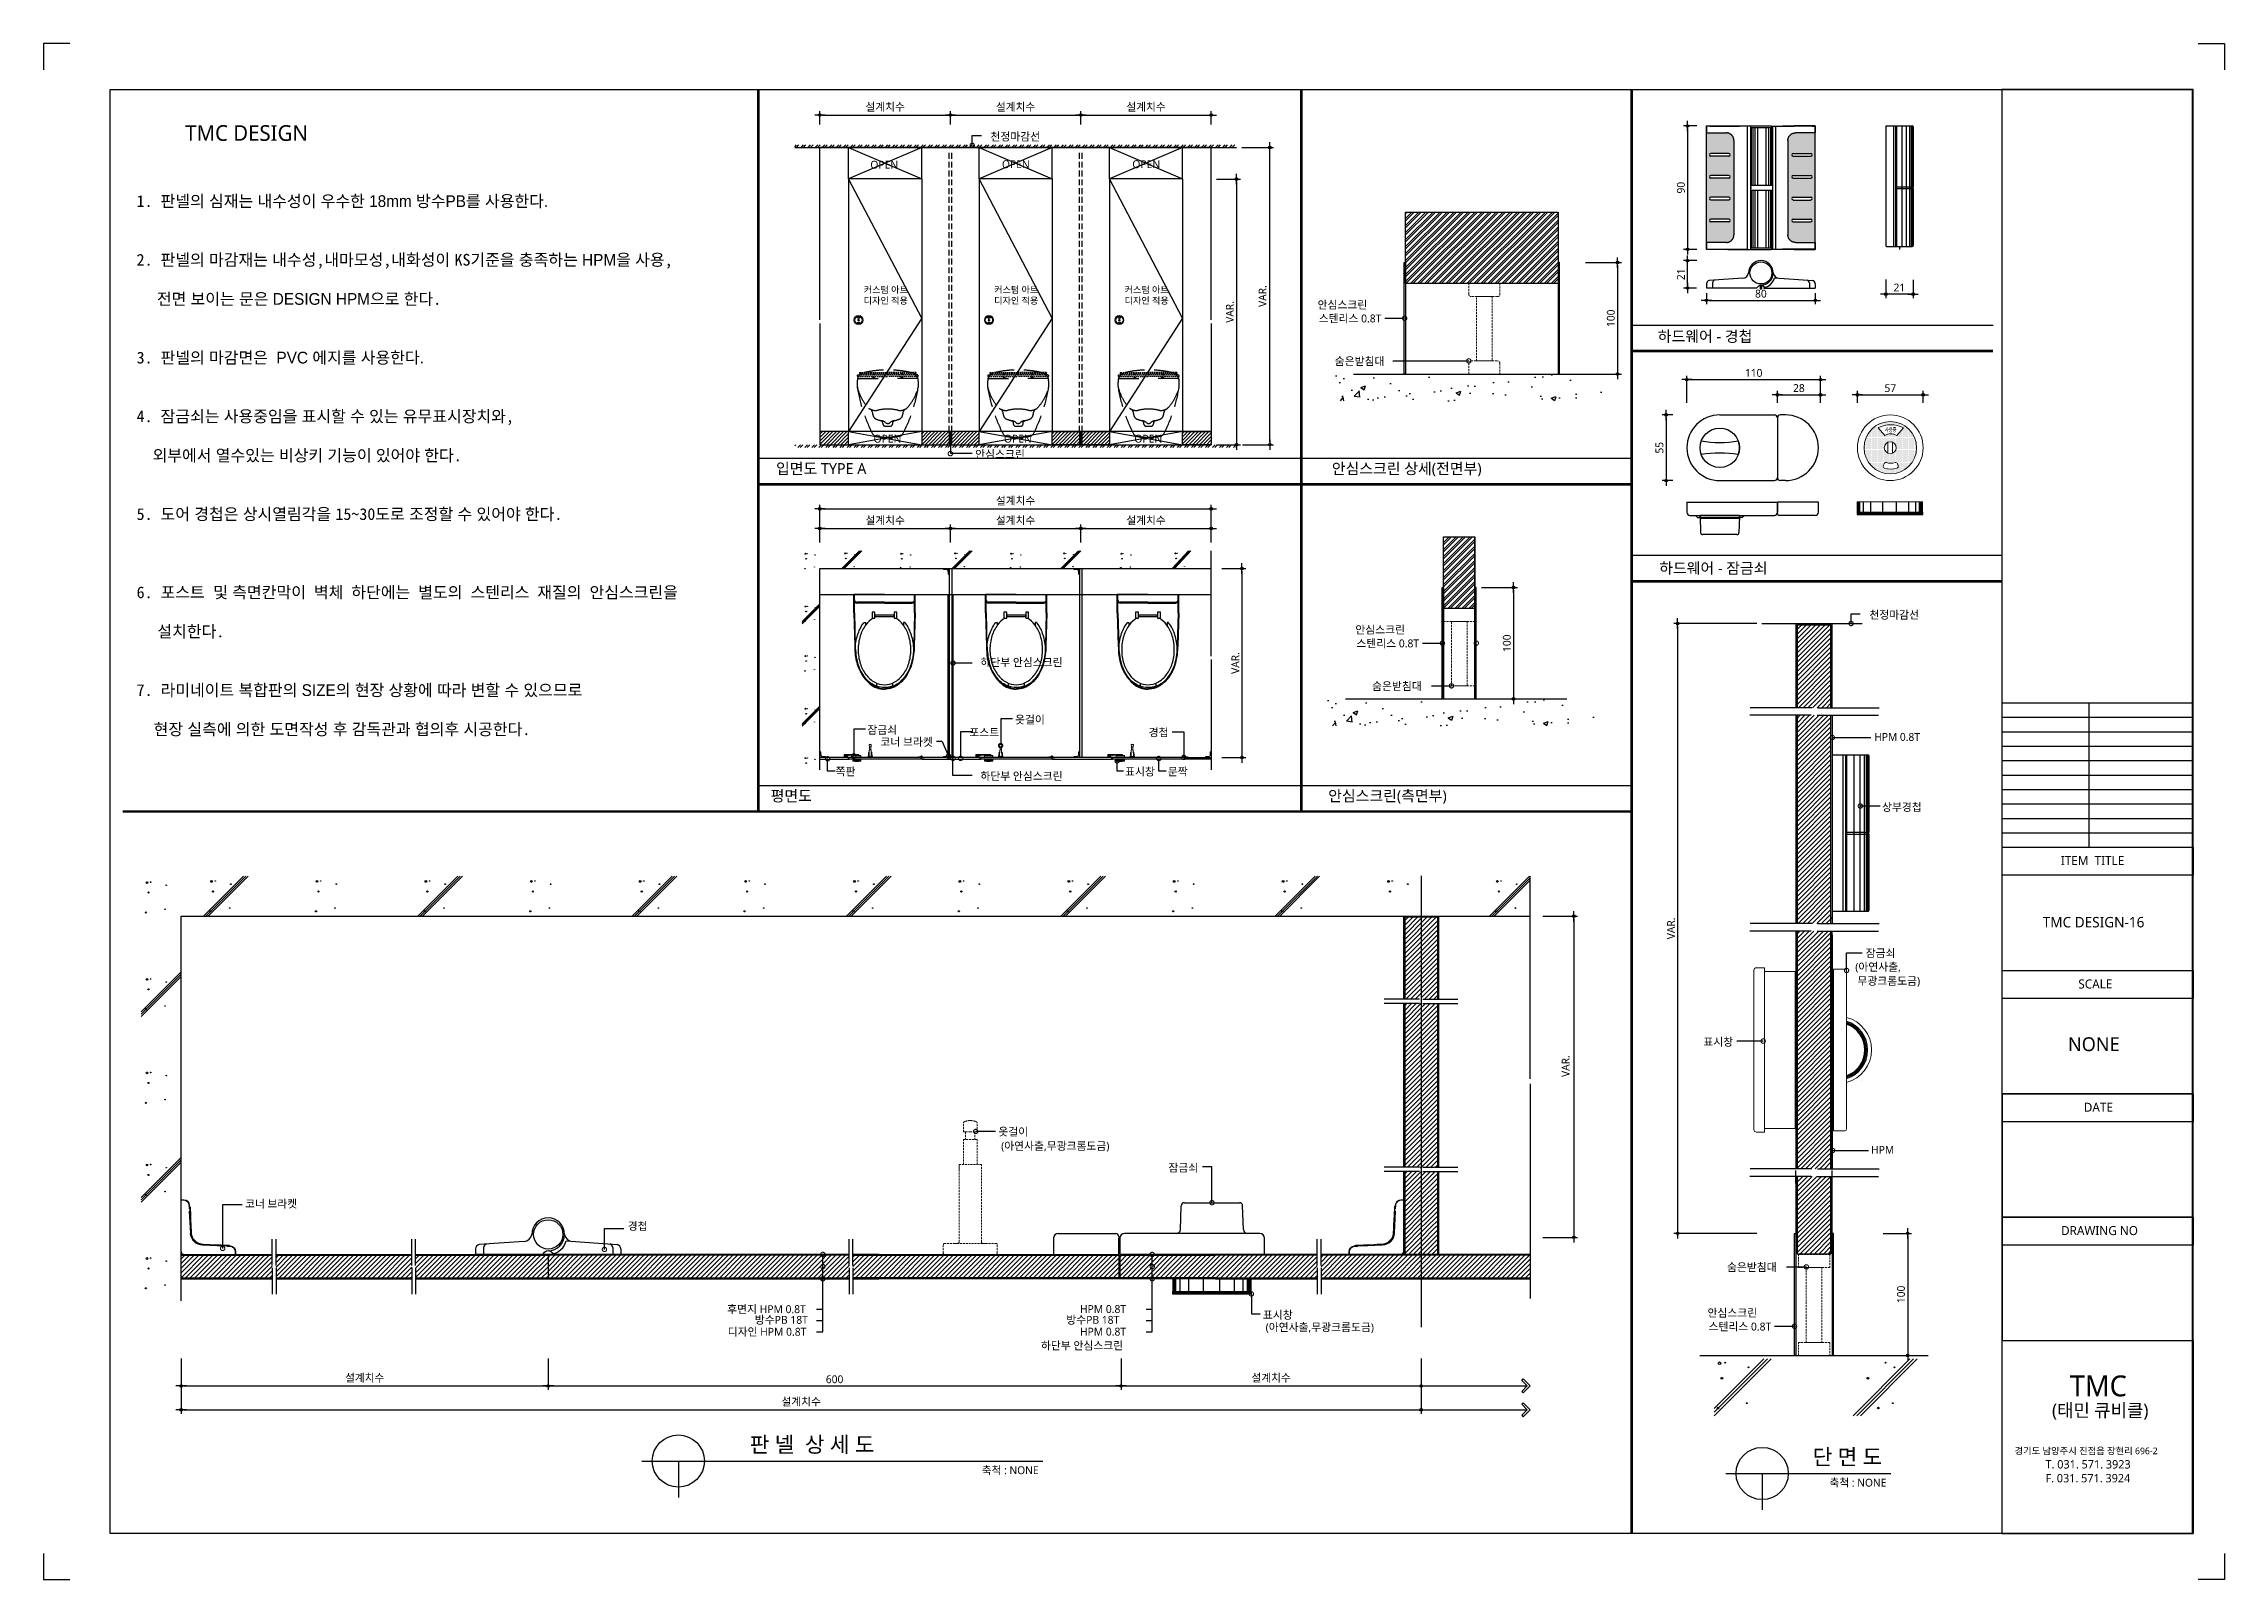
# Model space of a CAD drawing. Extents: x -256 to 8104, y -176 to 5714.
import ezdxf
from ezdxf.enums import TextEntityAlignment as Align

# ---------------------------------------------------------------- set-up
doc = ezdxf.new("R2010")
doc.units = 0
doc.header["$LTSCALE"] = 30
doc.linetypes.add('CEN', pattern=[62, 60, -1, 0, -1])
doc.linetypes.add('HIDDEN', pattern=[0.375, 0.25, -0.125])
doc.layers.get('0').update_dxf_attribs({"linetype": 'CONTINUOUS'})
doc.layers.get('DEFPOINTS').update_dxf_attribs({"linetype": 'CONTINUOUS'})
for name, color, linetype in [('02---제품선', 4, 'CONTINUOUS'), ('0_toilet', 6, 'CONTINUOUS'), ('C', 2, 'CONTINUOUS'), ('curior-0Line', 252, 'CONTINUOUS'), ('DIM', 7, 'CONTINUOUS'), ('HAT', 8, 'CONTINUOUS'), ('HID', 9, 'HIDDEN'), ('jac text', 7, 'CONTINUOUS'), ('TIT', 3, 'CONTINUOUS'), ('경첩', 4, 'CONTINUOUS'), ('문자', 3, 'CONTINUOUS'), ('부자재', 4, 'CONTINUOUS'), ('옷걸이', 4, 'CONTINUOUS'), ('잠금쇠(회전형)', 4, 'CONTINUOUS'), ('중심선', 1, 'CEN'), ('치수', 1, 'CONTINUOUS'), ('판넬', 2, 'CONTINUOUS'), ('해치', 8, 'CONTINUOUS')]:
    doc.layers.add(name, color=color, linetype=linetype)
doc.styles.add('HDW', font='gulim.ttc')
doc.styles.add('돋움', font='malgun.ttf')
doc.dimstyles.new('10', dxfattribs={"dimscale": 10, "dimtxt": 3, "dimasz": 1, "dimexe": 1.5, "dimexo": 2, "dimgap": 1, "dimtad": 1, "dimdec": 0, "dimlunit": 6, "dimtxsty": '돋움', "dimblk": 'DIMDOT', "dimcen": -1, "dimdle": 1.5, "dimclrt": 3, "dimazin": 3, "dimtfac": 1, "dimtdec": 0, "dimtix": 1, "dimtmove": 2, "dimatfit": 3, "dimldrblk": 'DIMDOT', "dimarcsym": 0})
pattern_1 = [(45, (149867.086, -48.667), (-8.980256, 8.980256), [])]
pattern_2 = [(45, (149806.501, 43.407), (-8.980256, 8.980256), [])]

# ---------------------------------------------------------------- blocks, each defined once
blk = doc.blocks.new('DIMDOT')
at = {"linetype": 'Continuous'}
blk.add_line((-2, 0), (2, 0), dxfattribs=at)
for radius in [0.5, 0.25]:
    blk.add_circle((0, 0), radius, dxfattribs=at)
blk = doc.blocks.new('*D422')
at = {"layer": 'DEFPOINTS', "color": 0}
for p in [(161408.8, 5567.2), (160908.8, 5511), (161408.8, 5511)]:
    blk.add_point(p, dxfattribs=at)
at = {"layer": 'DIM', "color": 0, "lineweight": -2, "ltscale": 10}
for p, q in [((160908.8, 5531), (160908.8, 5582.2)), ((160918.8, 5567.2), (161398.8, 5567.2)), ((161408.8, 5531), (161408.8, 5582.2))]:
    blk.add_line(p, q, dxfattribs=at)
at = {"layer": 'DIM', "color": 0, "lineweight": -2, "xscale": 10, "yscale": 10, "zscale": 10, "rotation": 180}
blk.add_blockref('DIMDOT', (160908.8, 5567.2), dxfattribs=at)
at = {"layer": 'DIM', "color": 0, "lineweight": -2, "xscale": 10, "yscale": 10, "zscale": 10}
blk.add_blockref('DIMDOT', (161408.8, 5567.2), dxfattribs=at)
at = {"layer": 'DIM', "color": 3, "insert": (161158.8, 5596.9), "char_height": 30, "attachment_point": 5, "style": '돋움'}
blk.add_mtext('설계치수', dxfattribs=at)
blk = doc.blocks.new('*D423')
at = {"layer": 'DEFPOINTS', "color": 0}
for p in [(161908.8, 5567.2), (161408.8, 5511), (161908.8, 5511)]:
    blk.add_point(p, dxfattribs=at)
at = {"layer": 'DIM', "color": 0, "lineweight": -2, "ltscale": 10}
for p, q in [((161408.8, 5531), (161408.8, 5582.2)), ((161418.8, 5567.2), (161898.8, 5567.2)), ((161908.8, 5531), (161908.8, 5582.2))]:
    blk.add_line(p, q, dxfattribs=at)
at = {"layer": 'DIM', "color": 0, "lineweight": -2, "xscale": 10, "yscale": 10, "zscale": 10, "rotation": 180}
blk.add_blockref('DIMDOT', (161408.8, 5567.2), dxfattribs=at)
at = {"layer": 'DIM', "color": 0, "lineweight": -2, "xscale": 10, "yscale": 10, "zscale": 10}
blk.add_blockref('DIMDOT', (161908.8, 5567.2), dxfattribs=at)
at = {"layer": 'DIM', "color": 3, "insert": (161658.8, 5596.9), "char_height": 30, "attachment_point": 5, "style": '돋움'}
blk.add_mtext('설계치수', dxfattribs=at)
blk = doc.blocks.new('*D424')
at = {"layer": 'DEFPOINTS', "color": 0}
for p in [(162408.8, 5567.2), (161908.8, 5511), (162408.8, 5511)]:
    blk.add_point(p, dxfattribs=at)
at = {"layer": 'DIM', "color": 0, "lineweight": -2, "ltscale": 10}
for p, q in [((161908.8, 5531), (161908.8, 5582.2)), ((161918.8, 5567.2), (162398.8, 5567.2)), ((162408.8, 5531), (162408.8, 5582.2))]:
    blk.add_line(p, q, dxfattribs=at)
at = {"layer": 'DIM', "color": 0, "lineweight": -2, "xscale": 10, "yscale": 10, "zscale": 10, "rotation": 180}
blk.add_blockref('DIMDOT', (161908.8, 5567.2), dxfattribs=at)
at = {"layer": 'DIM', "color": 0, "lineweight": -2, "xscale": 10, "yscale": 10, "zscale": 10}
blk.add_blockref('DIMDOT', (162408.8, 5567.2), dxfattribs=at)
at = {"layer": 'DIM', "color": 3, "insert": (162158.8, 5596.9), "char_height": 30, "attachment_point": 5, "style": '돋움'}
blk.add_mtext('설계치수', dxfattribs=at)
blk = doc.blocks.new('*D425')
at = {"layer": 'DEFPOINTS', "color": 0}
for p in [(162408.8, 5321.3), (162408.8, 4303.1), (162505.7, 4303.1)]:
    blk.add_point(p, dxfattribs=at)
at = {"layer": 'DIM', "color": 0, "lineweight": -2, "ltscale": 10}
for p, q in [((162428.8, 5321.3), (162520.7, 5321.3)), ((162505.7, 5311.3), (162505.7, 4313.1)), ((162428.8, 4303.1), (162520.7, 4303.1))]:
    blk.add_line(p, q, dxfattribs=at)
at = {"layer": 'DIM', "color": 0, "lineweight": -2, "xscale": 10, "yscale": 10, "zscale": 10}
for p, rotation in [((162505.7, 5321.3), 90), ((162505.7, 4303.1), 270)]:
    blk.add_blockref('DIMDOT', p, dxfattribs=dict(at, rotation=rotation))
at = {"layer": 'DIM', "color": 3, "insert": (162480.5, 4812.2), "char_height": 30, "attachment_point": 5, "rotation": 90, "style": '돋움'}
blk.add_mtext('VAR.', dxfattribs=at)
blk = doc.blocks.new('*D426')
at = {"layer": 'DEFPOINTS', "color": 0}
for p in [(162429.8, 3828.2), (162429.8, 3103.2), (162526.7, 3103.2)]:
    blk.add_point(p, dxfattribs=at)
at = {"layer": 'DIM', "color": 0, "lineweight": -2, "ltscale": 10}
for p, q in [((162449.8, 3828.2), (162541.7, 3828.2)), ((162526.7, 3818.2), (162526.7, 3113.2)), ((162449.8, 3103.2), (162541.7, 3103.2))]:
    blk.add_line(p, q, dxfattribs=at)
at = {"layer": 'DIM', "color": 0, "lineweight": -2, "xscale": 10, "yscale": 10, "zscale": 10}
for p, rotation in [((162526.7, 3828.2), 90), ((162526.7, 3103.2), 270)]:
    blk.add_blockref('DIMDOT', p, dxfattribs=dict(at, rotation=rotation))
at = {"layer": 'DIM', "color": 3, "insert": (162501.5, 3465.7), "char_height": 30, "attachment_point": 5, "rotation": 90, "style": '돋움'}
blk.add_mtext('VAR.', dxfattribs=at)
blk = doc.blocks.new('_DOTSMALL')
at = {"color": 0, "linetype": 'ByBlock', "const_width": 0.5}
blk.add_lwpolyline([(-0.0625, 0, 1), (0.0625, 0, 1)], format="xyb", close=True, dxfattribs=at)
blk = doc.blocks.new('A$C63EC304E')
at = {"layer": '치수', "color": 1, "xscale": 2.5, "yscale": 2.5, "zscale": 2.5, "rotation": 234.3098741996962}
blk.add_blockref('_DOTSMALL', (0.31, 0.31), dxfattribs=at)
blk = doc.blocks.new('A$C2BC9653E')
at = {"layer": '치수', "xscale": 0.3333333333333333, "yscale": 0.3333333333333333, "zscale": 0.3333333333333333}
blk.add_blockref('A$C63EC304E', (0, 0), dxfattribs=at)
blk = doc.blocks.new('A$C7FC71301')
at = {"layer": '치수', "rotation": 180}
blk.add_blockref('A$C2BC9653E', (0.21, 0.21), dxfattribs=at)
blk = doc.blocks.new('A$C4A20372B')
at = {"layer": '치수'}
blk.add_blockref('A$C7FC71301', (0, 0), dxfattribs=at)
blk = doc.blocks.new('A$C566469F5')
at = {"layer": '치수'}
blk.add_blockref('A$C4A20372B', (0, 0), dxfattribs=at)
blk = doc.blocks.new('A$C7E317CD4')
at = {"layer": '해치', "xscale": 2, "yscale": 2, "zscale": 2}
blk.add_blockref('A$C566469F5', (0, 0), dxfattribs=at)
blk = doc.blocks.new('A$C601D7F27')
at = {"layer": '치수'}
blk.add_blockref('A$C7E317CD4', (0, 0), dxfattribs=at)
blk = doc.blocks.new('A$C38802C08')
at = {"layer": '치수'}
blk.add_blockref('A$C601D7F27', (0, 0), dxfattribs=at)
blk = doc.blocks.new('*D427')
at = {"layer": 'DEFPOINTS', "color": 0}
for p in [(162408.8, 3981.7), (161908.8, 3908.6), (162408.8, 3908.6)]:
    blk.add_point(p, dxfattribs=at)
at = {"layer": 'DIM', "color": 0, "lineweight": -2, "ltscale": 10}
for p, q in [((161908.8, 3928.6), (161908.8, 3996.7)), ((161918.8, 3981.7), (162398.8, 3981.7)), ((162408.8, 3928.6), (162408.8, 3996.7))]:
    blk.add_line(p, q, dxfattribs=at)
at = {"layer": 'DIM', "color": 0, "lineweight": -2, "xscale": 10, "yscale": 10, "zscale": 10, "rotation": 180}
blk.add_blockref('DIMDOT', (161908.8, 3981.7), dxfattribs=at)
at = {"layer": 'DIM', "color": 0, "lineweight": -2, "xscale": 10, "yscale": 10, "zscale": 10}
blk.add_blockref('DIMDOT', (162408.8, 3981.7), dxfattribs=at)
at = {"layer": 'DIM', "color": 3, "insert": (162158.8, 4011.4), "char_height": 30, "attachment_point": 5, "style": '돋움'}
blk.add_mtext('설계치수', dxfattribs=at)
blk = doc.blocks.new('*D428')
at = {"layer": 'DEFPOINTS', "color": 0}
for p in [(162408.8, 4057.1), (160908.8, 3908.6), (162408.8, 3908.6)]:
    blk.add_point(p, dxfattribs=at)
at = {"layer": 'DIM', "color": 0, "lineweight": -2, "ltscale": 10}
for p, q in [((160908.8, 3928.6), (160908.8, 4072.1)), ((160918.8, 4057.1), (162398.8, 4057.1)), ((162408.8, 3928.6), (162408.8, 4072.1))]:
    blk.add_line(p, q, dxfattribs=at)
at = {"layer": 'DIM', "color": 0, "lineweight": -2, "xscale": 10, "yscale": 10, "zscale": 10, "rotation": 180}
blk.add_blockref('DIMDOT', (160908.8, 4057.1), dxfattribs=at)
at = {"layer": 'DIM', "color": 0, "lineweight": -2, "xscale": 10, "yscale": 10, "zscale": 10}
blk.add_blockref('DIMDOT', (162408.8, 4057.1), dxfattribs=at)
at = {"layer": 'DIM', "color": 3, "insert": (161658.8, 4086.7), "char_height": 30, "attachment_point": 5, "style": '돋움'}
blk.add_mtext('설계치수', dxfattribs=at)
blk = doc.blocks.new('*D429')
at = {"layer": 'DEFPOINTS', "color": 0}
for p in [(161908.8, 3981.7), (161408.8, 3908.6), (161908.8, 3908.6)]:
    blk.add_point(p, dxfattribs=at)
at = {"layer": 'DIM', "color": 0, "lineweight": -2, "ltscale": 10}
for p, q in [((161408.8, 3928.6), (161408.8, 3996.7)), ((161418.8, 3981.7), (161898.8, 3981.7)), ((161908.8, 3928.6), (161908.8, 3996.7))]:
    blk.add_line(p, q, dxfattribs=at)
at = {"layer": 'DIM', "color": 0, "lineweight": -2, "xscale": 10, "yscale": 10, "zscale": 10, "rotation": 180}
blk.add_blockref('DIMDOT', (161408.8, 3981.7), dxfattribs=at)
at = {"layer": 'DIM', "color": 0, "lineweight": -2, "xscale": 10, "yscale": 10, "zscale": 10}
blk.add_blockref('DIMDOT', (161908.8, 3981.7), dxfattribs=at)
at = {"layer": 'DIM', "color": 3, "insert": (161658.8, 4011.4), "char_height": 30, "attachment_point": 5, "style": '돋움'}
blk.add_mtext('설계치수', dxfattribs=at)
blk = doc.blocks.new('*D430')
at = {"layer": 'DEFPOINTS', "color": 0}
for p in [(161408.8, 3981.7), (160908.8, 3908.6), (161408.8, 3908.6)]:
    blk.add_point(p, dxfattribs=at)
at = {"layer": 'DIM', "color": 0, "lineweight": -2, "ltscale": 10}
for p, q in [((160908.8, 3928.6), (160908.8, 3996.7)), ((160918.8, 3981.7), (161398.8, 3981.7)), ((161408.8, 3928.6), (161408.8, 3996.7))]:
    blk.add_line(p, q, dxfattribs=at)
at = {"layer": 'DIM', "color": 0, "lineweight": -2, "xscale": 10, "yscale": 10, "zscale": 10, "rotation": 180}
blk.add_blockref('DIMDOT', (160908.8, 3981.7), dxfattribs=at)
at = {"layer": 'DIM', "color": 0, "lineweight": -2, "xscale": 10, "yscale": 10, "zscale": 10}
blk.add_blockref('DIMDOT', (161408.8, 3981.7), dxfattribs=at)
at = {"layer": 'DIM', "color": 3, "insert": (161158.8, 4011.4), "char_height": 30, "attachment_point": 5, "style": '돋움'}
blk.add_mtext('설계치수', dxfattribs=at)
blk = doc.blocks.new('*D431')
at = {"layer": 'DEFPOINTS', "color": 0}
for p in [(164744.3, 4552.6), (164232.3, 4444), (164744.3, 4444)]:
    blk.add_point(p, dxfattribs=at)
at = {"layer": 'DIM', "color": 0, "lineweight": -2, "ltscale": 10}
for p, q in [((164232.3, 4464), (164232.3, 4567.6)), ((164242.3, 4552.6), (164734.3, 4552.6)), ((164744.3, 4464), (164744.3, 4567.6))]:
    blk.add_line(p, q, dxfattribs=at)
at = {"layer": 'DIM', "color": 0, "lineweight": -2, "xscale": 10, "yscale": 10, "zscale": 10, "rotation": 180}
blk.add_blockref('DIMDOT', (164232.3, 4552.6), dxfattribs=at)
at = {"layer": 'DIM', "color": 0, "lineweight": -2, "xscale": 10, "yscale": 10, "zscale": 10}
blk.add_blockref('DIMDOT', (164744.3, 4552.6), dxfattribs=at)
at = {"layer": 'DIM', "color": 3, "insert": (164488.3, 4578.2), "char_height": 30, "attachment_point": 5, "style": '돋움'}
blk.add_mtext('110', dxfattribs=at)
blk = doc.blocks.new('*D432')
at = {"layer": 'DEFPOINTS', "color": 0}
for p in [(164579.2, 4444), (164744.3, 4494.6), (164744.3, 4444)]:
    blk.add_point(p, dxfattribs=at)
at = {"layer": 'DIM', "color": 0, "lineweight": -2, "ltscale": 10}
for p, q in [((164579.2, 4464), (164579.2, 4509.6)), ((164589.2, 4494.6), (164734.3, 4494.6)), ((164744.3, 4464), (164744.3, 4509.6))]:
    blk.add_line(p, q, dxfattribs=at)
at = {"layer": 'DIM', "color": 0, "lineweight": -2, "xscale": 10, "yscale": 10, "zscale": 10, "rotation": 180}
blk.add_blockref('DIMDOT', (164579.2, 4494.6), dxfattribs=at)
at = {"layer": 'DIM', "color": 0, "lineweight": -2, "xscale": 10, "yscale": 10, "zscale": 10}
blk.add_blockref('DIMDOT', (164744.3, 4494.6), dxfattribs=at)
at = {"layer": 'DIM', "color": 3, "insert": (164661.7, 4520.1), "char_height": 30, "attachment_point": 5, "style": '돋움'}
blk.add_mtext('28', dxfattribs=at)
blk = doc.blocks.new('*D433')
at = {"layer": 'DEFPOINTS', "color": 0}
for p in [(164886, 4444), (165138, 4494.6), (165138, 4444)]:
    blk.add_point(p, dxfattribs=at)
at = {"layer": 'DIM', "color": 0, "lineweight": -2, "ltscale": 10}
for p, q in [((164886, 4464), (164886, 4509.6)), ((164896, 4494.6), (165128, 4494.6)), ((165138, 4464), (165138, 4509.6))]:
    blk.add_line(p, q, dxfattribs=at)
at = {"layer": 'DIM', "color": 0, "lineweight": -2, "xscale": 10, "yscale": 10, "zscale": 10, "rotation": 180}
blk.add_blockref('DIMDOT', (164886, 4494.6), dxfattribs=at)
at = {"layer": 'DIM', "color": 0, "lineweight": -2, "xscale": 10, "yscale": 10, "zscale": 10}
blk.add_blockref('DIMDOT', (165138, 4494.6), dxfattribs=at)
at = {"layer": 'DIM', "color": 3, "insert": (165012, 4519.9), "char_height": 30, "attachment_point": 5, "style": '돋움'}
blk.add_mtext('57', dxfattribs=at)
blk = doc.blocks.new('*D434')
at = {"layer": 'DEFPOINTS', "color": 0}
for p in [(164289.9, 5525.4), (164234.9, 5052.2), (164289.9, 5052.2)]:
    blk.add_point(p, dxfattribs=at)
at = {"layer": 'DIM', "color": 0, "lineweight": -2, "ltscale": 10}
for p, q in [((164269.9, 5525.4), (164219.9, 5525.4)), ((164234.9, 5515.4), (164234.9, 5062.2)), ((164269.9, 5052.2), (164219.9, 5052.2))]:
    blk.add_line(p, q, dxfattribs=at)
at = {"layer": 'DIM', "color": 0, "lineweight": -2, "xscale": 10, "yscale": 10, "zscale": 10}
for p, rotation in [((164234.9, 5525.4), 90), ((164234.9, 5052.2), 270)]:
    blk.add_blockref('DIMDOT', p, dxfattribs=dict(at, rotation=rotation))
at = {"layer": 'DIM', "color": 3, "insert": (164209.4, 5288.8), "char_height": 30, "attachment_point": 5, "rotation": 90, "style": '돋움'}
blk.add_mtext('90', dxfattribs=at)
blk = doc.blocks.new('*D435')
at = {"layer": 'DEFPOINTS', "color": 0}
for p in [(164307.5, 4904), (164724.6, 4904), (164724.6, 4856.6)]:
    blk.add_point(p, dxfattribs=at)
at = {"layer": 'DIM', "color": 0, "lineweight": -2, "ltscale": 10}
for p, q in [((164307.5, 4884), (164307.5, 4841.6)), ((164317.5, 4856.6), (164714.6, 4856.6)), ((164724.6, 4884), (164724.6, 4841.6))]:
    blk.add_line(p, q, dxfattribs=at)
at = {"layer": 'DIM', "color": 0, "lineweight": -2, "xscale": 10, "yscale": 10, "zscale": 10, "rotation": 180}
blk.add_blockref('DIMDOT', (164307.5, 4856.6), dxfattribs=at)
at = {"layer": 'DIM', "color": 0, "lineweight": -2, "xscale": 10, "yscale": 10, "zscale": 10}
blk.add_blockref('DIMDOT', (164724.6, 4856.6), dxfattribs=at)
at = {"layer": 'DIM', "color": 3, "insert": (164516, 4882.1), "char_height": 30, "attachment_point": 5, "style": '돋움'}
blk.add_mtext('80', dxfattribs=at)
blk = doc.blocks.new('*D436')
at = {"layer": 'DEFPOINTS', "color": 0}
for p in [(164234.9, 5009), (164289.9, 5009), (164289.2, 4904)]:
    blk.add_point(p, dxfattribs=at)
at = {"layer": 'DIM', "color": 0, "lineweight": -2, "ltscale": 10}
for p, q in [((164269.9, 5009), (164219.9, 5009)), ((164234.9, 4914), (164234.9, 4999)), ((164269.2, 4904), (164219.9, 4904))]:
    blk.add_line(p, q, dxfattribs=at)
at = {"layer": 'DIM', "color": 0, "lineweight": -2, "xscale": 10, "yscale": 10, "zscale": 10}
for p, rotation in [((164234.9, 5009), 90), ((164234.9, 4904), 270)]:
    blk.add_blockref('DIMDOT', p, dxfattribs=dict(at, rotation=rotation))
at = {"layer": 'DIM', "color": 3, "insert": (164209.5, 4956.5), "char_height": 30, "attachment_point": 5, "rotation": 90, "style": '돋움'}
blk.add_mtext('21', dxfattribs=at)
blk = doc.blocks.new('*D437')
at = {"layer": 'DEFPOINTS', "color": 0}
for p in [(164994.4, 4956.2), (165099.4, 4955.5), (164994.4, 4880.5)]:
    blk.add_point(p, dxfattribs=at)
at = {"layer": 'DIM', "color": 0, "lineweight": -2, "ltscale": 10}
for p, q in [((164994.4, 4936.2), (164994.4, 4865.5)), ((165099.4, 4935.5), (165099.4, 4865.5)), ((165089.4, 4880.5), (165004.4, 4880.5))]:
    blk.add_line(p, q, dxfattribs=at)
at = {"layer": 'DIM', "color": 0, "lineweight": -2, "xscale": 10, "yscale": 10, "zscale": 10, "rotation": 180}
blk.add_blockref('DIMDOT', (164994.4, 4880.5), dxfattribs=at)
at = {"layer": 'DIM', "color": 0, "lineweight": -2, "xscale": 10, "yscale": 10, "zscale": 10}
blk.add_blockref('DIMDOT', (165099.4, 4880.5), dxfattribs=at)
at = {"layer": 'DIM', "color": 3, "insert": (165046.9, 4905.8), "char_height": 30, "attachment_point": 5, "style": '돋움'}
blk.add_mtext('21', dxfattribs=at)
blk = doc.blocks.new('A$C10E41893')
at = {"layer": '부자재'}
for p, q in [((6, 0), (6, 196)), ((123, 196), (6, 196)), ((123, 192), (6, 192)), ((55, 0), (55, 177)), ((61, 0), (61, 177)), ((6, 0), (6, -196)), ((55, 0), (55, -177)), ((61, 0), (61, -177)), ((123, -192), (6, -192)), ((123, -196), (6, -196))]:
    blk.add_line(p, q, dxfattribs=at)
for points in [[(123, 196, -0.012538), (123, 196), (335, 190, -0.055395), (445, 175, -0.154276), (577, 93, -0.179504), (612, 0, -0.179504)], [(123, 192, -0.012538), (123, 192), (335, 187, -0.055395), (444, 172, -0.154276), (574, 91, -0.179504), (608, 0, -0.179504)], [(157, -72, 0.089162), (200, -119, 0.085733), (270, -155, 0.075373), (359, -168, 0.075373), (447, -155, 0.085733), (517, -119, 0.106084), (567, -62, 0.126931), (583, 0, 0.126931), (567, 62, 0.106084), (517, 119, 0.085733), (447, 155, 0.075373), (359, 168, 0.075373), (270, 155, 0.085733), (200, 119, 0.089162), (157, 72)], [(572, 51), (589, 51), (589, 60, 0.021185), (583, 71, 0.106084), (528, 134, 0.085733), (453, 172, 0.075373), (359, 187, 0.075373), (265, 172, 0.085733), (189, 134, 0.007337), (184, 130), (184, 122), (205, 122)], [(123, -196, 0.012538), (123, -196), (335, -190, 0.055395), (445, -175, 0.154276), (577, -93, 0.179504), (612, 0, 0.179504)], [(123, -192, 0.012538), (123, -192), (335, -187, 0.055395), (444, -172, 0.154276), (574, -91, 0.179504), (608, 0, 0.179504)], [(589, -51, 0.090214), (598, 0, 0.090214), (589, 51, 0.106084)], [(572, -51), (589, -51), (589, -60, -0.021185), (583, -71, -0.106084), (528, -134, -0.085733), (453, -172, -0.075373), (359, -187, -0.075373), (265, -172, -0.085733), (189, -134, -0.007337), (184, -130), (184, -122), (205, -122)]]:
    blk.add_lwpolyline(points, format="xyb", dxfattribs=at)
blk.add_lwpolyline([(138, -61), (119, -61), (119, -79), (157, -79), (157, -61), (138, -61), (147, -61), (147, 61), (138, 61), (157, 61), (157, 79), (119, 79), (119, 61), (138, 61), (138, -61), (119, -61)], dxfattribs=at)
for centre, start, end in [((40, 177), 0, 90), ((46, 177), 0, 90), ((40, -177), 270, 0), ((46, -177), 270, 0)]:
    blk.add_arc(centre, 15, start, end, dxfattribs=at)
blk = doc.blocks.new('A$C460A2A32')
at = {"color": 0}
for p, q in [((3, 20), (0, 16)), ((3, 20), (9, 20)), ((4, 10), (162, 10)), ((9, 20), (162, 20)), ((13, 32), (11, 30)), ((13, 32), (162, 32)), ((13, 27), (162, 27)), ((312, 32), (162, 32)), ((312, 27), (162, 27)), ((316, 20), (162, 20)), ((321, 10), (162, 10)), ((312, 32), (313, 30)), ((322, 20), (316, 20)), ((322, 20), (324, 16))]:
    blk.add_line(p, q, dxfattribs=at)
for centre, radius, start, end in [((4, 14), 4, 150.0107, 270), ((13, 29), 2, 135, 270), ((109, 28), 26, 182.6717, 198.4118), ((109, 10), 26, 180, 202.6199), ((107, 28), 23, 183.0205, 200.9186), ((107, 10), 23, 180, 205.7715), ((69, 10), 23, 334.2285, 0), ((69, 28), 23, 339.0814, 356.9795), ((67, 10), 26, 337.3801, 0), ((67, 28), 26, 341.5882, 357.3283), ((257, 10), 26, 180, 202.6199), ((257, 28), 26, 182.6717, 198.4118), ((256, 28), 23, 183.0205, 200.9186), ((256, 10), 23, 180, 205.7715), ((217, 10), 23, 334.2285, 0), ((217, 28), 23, 339.0814, 356.9795), ((216, 28), 26, 341.5882, 357.3283), ((216, 10), 26, 337.3801, 0), ((312, 29), 2, 270, 45), ((321, 14), 4, 270, 29.9893)]:
    blk.add_arc(centre, radius, start, end, dxfattribs=at)
blk = doc.blocks.new('*D438')
at = {"layer": 'DEFPOINTS', "color": 0}
for p in [(164197.9, 4417.4), (164152.3, 4165.4), (164197.9, 4165.4)]:
    blk.add_point(p, dxfattribs=at)
at = {"layer": 'DIM', "color": 0, "lineweight": -2, "ltscale": 10}
for p, q in [((164177.9, 4417.4), (164137.3, 4417.4)), ((164152.3, 4407.4), (164152.3, 4175.4)), ((164177.9, 4165.4), (164137.3, 4165.4))]:
    blk.add_line(p, q, dxfattribs=at)
at = {"layer": 'DIM', "color": 0, "lineweight": -2, "xscale": 10, "yscale": 10, "zscale": 10}
for p, rotation in [((164152.3, 4417.4), 90), ((164152.3, 4165.4), 270)]:
    blk.add_blockref('DIMDOT', p, dxfattribs=dict(at, rotation=rotation))
at = {"layer": 'DIM', "color": 3, "insert": (164127, 4291.4), "char_height": 30, "attachment_point": 5, "rotation": 90, "style": '돋움'}
blk.add_mtext('55', dxfattribs=at)
blk = doc.blocks.new('*D439')
at = {"layer": 'DEFPOINTS', "color": 0}
for p in [(164520.9, 3617.4), (164196.8, 1278.5), (164520.9, 1278.5)]:
    blk.add_point(p, dxfattribs=at)
at = {"layer": 'DIM', "color": 0, "lineweight": -2, "ltscale": 10}
for p, q in [((164500.9, 3617.4), (164181.8, 3617.4)), ((164196.8, 3607.4), (164196.8, 1288.5)), ((164500.9, 1278.5), (164181.8, 1278.5))]:
    blk.add_line(p, q, dxfattribs=at)
at = {"layer": 'DIM', "color": 0, "lineweight": -2, "xscale": 10, "yscale": 10, "zscale": 10}
for p, rotation in [((164196.8, 3617.4), 90), ((164196.8, 1278.5), 270)]:
    blk.add_blockref('DIMDOT', p, dxfattribs=dict(at, rotation=rotation))
at = {"layer": 'DIM', "color": 3, "insert": (164171.6, 2448), "char_height": 30, "attachment_point": 5, "rotation": 90, "style": '돋움'}
blk.add_mtext('VAR.', dxfattribs=at)
blk = doc.blocks.new('A$C13EB2441')
for p, q in [((0.84, 7.37), (0.84, 14.11)), ((0.84, 6.74), (0.84, 0))]:
    blk.add_line(p, q)
blk = doc.blocks.new('*D440')
at = {"layer": 'DEFPOINTS', "color": 0}
for p in [(164964.4, 1278.5), (164964.4, 810.2), (165078.7, 810.2)]:
    blk.add_point(p, dxfattribs=at)
at = {"layer": 'DIM', "color": 0, "lineweight": -2, "ltscale": 10}
for p, q in [((164984.4, 1278.5), (165093.7, 1278.5)), ((165078.7, 1268.5), (165078.7, 820.2)), ((164984.4, 810.2), (165093.7, 810.2))]:
    blk.add_line(p, q, dxfattribs=at)
at = {"layer": 'DIM', "color": 0, "lineweight": -2, "xscale": 10, "yscale": 10, "zscale": 10}
for p, rotation in [((165078.7, 1278.5), 90), ((165078.7, 810.2), 270)]:
    blk.add_blockref('DIMDOT', p, dxfattribs=dict(at, rotation=rotation))
at = {"layer": 'DIM', "color": 3, "insert": (165053.1, 1044.4), "char_height": 30, "attachment_point": 5, "rotation": 90, "style": '돋움'}
blk.add_mtext('100', dxfattribs=at)
blk = doc.blocks.new('*D441')
at = {"layer": 'DEFPOINTS', "color": 0}
for p in [(163424.7, 3755.5), (163424.7, 3328.1), (163567.6, 3328.1)]:
    blk.add_point(p, dxfattribs=at)
at = {"layer": 'DIM', "color": 0, "lineweight": -2, "ltscale": 10}
for p, q in [((163444.7, 3755.5), (163582.6, 3755.5)), ((163567.6, 3745.5), (163567.6, 3338.1)), ((163444.7, 3328.1), (163582.6, 3328.1))]:
    blk.add_line(p, q, dxfattribs=at)
at = {"layer": 'DIM', "color": 0, "lineweight": -2, "xscale": 10, "yscale": 10, "zscale": 10}
for p, rotation in [((163567.6, 3755.5), 90), ((163567.6, 3328.1), 270)]:
    blk.add_blockref('DIMDOT', p, dxfattribs=dict(at, rotation=rotation))
at = {"layer": 'DIM', "color": 3, "insert": (163542.1, 3541.8), "char_height": 30, "attachment_point": 5, "rotation": 90, "style": '돋움'}
blk.add_mtext('100', dxfattribs=at)
blk = doc.blocks.new('*D442')
at = {"layer": 'DEFPOINTS', "color": 0}
for p in [(162505.7, 5442.8), (162633.1, 5442.8), (162508.2, 4303.1)]:
    blk.add_point(p, dxfattribs=at)
at = {"layer": 'DIM', "color": 0, "lineweight": -2, "ltscale": 10}
for p, q in [((162525.7, 5442.8), (162648.1, 5442.8)), ((162633.1, 4313.1), (162633.1, 5432.8)), ((162528.2, 4303.1), (162648.1, 4303.1))]:
    blk.add_line(p, q, dxfattribs=at)
at = {"layer": 'DIM', "color": 0, "lineweight": -2, "xscale": 10, "yscale": 10, "zscale": 10}
for p, rotation in [((162633.1, 5442.8), 90), ((162633.1, 4303.1), 270)]:
    blk.add_blockref('DIMDOT', p, dxfattribs=dict(at, rotation=rotation))
at = {"layer": 'DIM', "color": 3, "insert": (162605.8, 4872.9), "char_height": 30, "attachment_point": 5, "rotation": 90, "style": '돋움'}
blk.add_mtext('VAR.', dxfattribs=at)
blk = doc.blocks.new('*D443')
at = {"layer": 'DEFPOINTS', "color": 0}
for p in [(163823.4, 5001.6), (163823.4, 4574.2), (163966.3, 4574.2)]:
    blk.add_point(p, dxfattribs=at)
at = {"layer": 'DIM', "color": 0, "lineweight": -2, "ltscale": 10}
for p, q in [((163843.4, 5001.6), (163981.3, 5001.6)), ((163966.3, 4991.6), (163966.3, 4584.2)), ((163843.4, 4574.2), (163981.3, 4574.2))]:
    blk.add_line(p, q, dxfattribs=at)
at = {"layer": 'DIM', "color": 0, "lineweight": -2, "xscale": 10, "yscale": 10, "zscale": 10}
for p, rotation in [((163966.3, 5001.6), 90), ((163966.3, 4574.2), 270)]:
    blk.add_blockref('DIMDOT', p, dxfattribs=dict(at, rotation=rotation))
at = {"layer": 'DIM', "color": 3, "insert": (163940.7, 4787.9), "char_height": 30, "attachment_point": 5, "rotation": 90, "style": '돋움'}
blk.add_mtext('100', dxfattribs=at)
blk = doc.blocks.new('*D444')
at = {"layer": 'DEFPOINTS', "color": 0}
for p in [(158459.9, 818.9), (159867, 818.9), (159867, 693.2)]:
    blk.add_point(p, dxfattribs=at)
at = {"layer": 'DIM', "color": 0, "lineweight": -2, "ltscale": 10}
for p, q in [((158459.9, 798.9), (158459.9, 678.2)), ((159867, 798.9), (159867, 678.2)), ((158469.9, 693.2), (159857, 693.2))]:
    blk.add_line(p, q, dxfattribs=at)
at = {"layer": 'DIM', "color": 0, "lineweight": -2, "xscale": 10, "yscale": 10, "zscale": 10, "rotation": 180}
blk.add_blockref('DIMDOT', (158459.9, 693.2), dxfattribs=at)
at = {"layer": 'DIM', "color": 0, "lineweight": -2, "xscale": 10, "yscale": 10, "zscale": 10}
blk.add_blockref('DIMDOT', (159867, 693.2), dxfattribs=at)
at = {"layer": 'DIM', "color": 3, "insert": (159163.5, 722.9), "char_height": 30, "attachment_point": 5, "style": '돋움'}
blk.add_mtext('설계치수', dxfattribs=at)
blk = doc.blocks.new('*D445')
at = {"layer": 'DEFPOINTS', "color": 0}
for p in [(158459.9, 818.9), (163213.8, 818.9), (163213.8, 601.8)]:
    blk.add_point(p, dxfattribs=at)
at = {"layer": 'DIM', "color": 0, "lineweight": -2, "ltscale": 10}
for p, q in [((158459.9, 798.9), (158459.9, 586.8)), ((163213.8, 798.9), (163213.8, 586.8)), ((158469.9, 601.8), (163203.8, 601.8))]:
    blk.add_line(p, q, dxfattribs=at)
at = {"layer": 'DIM', "color": 0, "lineweight": -2, "xscale": 10, "yscale": 10, "zscale": 10, "rotation": 180}
blk.add_blockref('DIMDOT', (158459.9, 601.8), dxfattribs=at)
at = {"layer": 'DIM', "color": 0, "lineweight": -2, "xscale": 10, "yscale": 10, "zscale": 10}
blk.add_blockref('DIMDOT', (163213.8, 601.8), dxfattribs=at)
at = {"layer": 'DIM', "color": 3, "insert": (160836.9, 631.4), "char_height": 30, "attachment_point": 5, "style": '돋움'}
blk.add_mtext('설계치수', dxfattribs=at)
blk = doc.blocks.new('*D446')
at = {"layer": 'DEFPOINTS', "color": 0}
for p in [(162063, 818.9), (163213.8, 818.9), (163213.8, 693.2)]:
    blk.add_point(p, dxfattribs=at)
at = {"layer": 'DIM', "color": 0, "lineweight": -2, "ltscale": 10}
for p, q in [((162063, 798.9), (162063, 678.2)), ((163213.8, 798.9), (163213.8, 678.2)), ((162073, 693.2), (163203.8, 693.2))]:
    blk.add_line(p, q, dxfattribs=at)
at = {"layer": 'DIM', "color": 0, "lineweight": -2, "xscale": 10, "yscale": 10, "zscale": 10, "rotation": 180}
blk.add_blockref('DIMDOT', (162063, 693.2), dxfattribs=at)
at = {"layer": 'DIM', "color": 0, "lineweight": -2, "xscale": 10, "yscale": 10, "zscale": 10}
blk.add_blockref('DIMDOT', (163213.8, 693.2), dxfattribs=at)
at = {"layer": 'DIM', "color": 3, "insert": (162638.4, 722.9), "char_height": 30, "attachment_point": 5, "style": '돋움'}
blk.add_mtext('설계치수', dxfattribs=at)
blk = doc.blocks.new('*D447')
at = {"layer": 'DEFPOINTS', "color": 0}
for p in [(159867, 818.9), (162063, 818.9), (162063, 693.2)]:
    blk.add_point(p, dxfattribs=at)
at = {"layer": 'DIM', "color": 0, "lineweight": -2, "ltscale": 10}
for p, q in [((159867, 798.9), (159867, 678.2)), ((162063, 798.9), (162063, 678.2)), ((159877, 693.2), (162053, 693.2))]:
    blk.add_line(p, q, dxfattribs=at)
at = {"layer": 'DIM', "color": 0, "lineweight": -2, "xscale": 10, "yscale": 10, "zscale": 10, "rotation": 180}
blk.add_blockref('DIMDOT', (159867, 693.2), dxfattribs=at)
at = {"layer": 'DIM', "color": 0, "lineweight": -2, "xscale": 10, "yscale": 10, "zscale": 10}
blk.add_blockref('DIMDOT', (162063, 693.2), dxfattribs=at)
at = {"layer": 'DIM', "color": 3, "insert": (160965, 718.7), "char_height": 30, "attachment_point": 5, "style": '돋움'}
blk.add_mtext('600', dxfattribs=at)
blk = doc.blocks.new('A$C06B31977')
for p, q in [((1.26, 11.06), (1.26, 21.17)), ((1.26, 10.11), (1.26, 0))]:
    blk.add_line(p, q)
blk = doc.blocks.new('*D448')
at = {"layer": 'DEFPOINTS', "color": 0}
for p in [(163660.6, 2494.6), (163660.6, 1263.2), (163798.5, 1263.2)]:
    blk.add_point(p, dxfattribs=at)
at = {"layer": 'DIM', "color": 0, "lineweight": -2, "ltscale": 10}
for p, q in [((163680.6, 2494.6), (163813.5, 2494.6)), ((163798.5, 2484.6), (163798.5, 1273.2)), ((163680.6, 1263.2), (163813.5, 1263.2))]:
    blk.add_line(p, q, dxfattribs=at)
at = {"layer": 'DIM', "color": 0, "lineweight": -2, "xscale": 10, "yscale": 10, "zscale": 10}
for p, rotation in [((163798.5, 2494.6), 90), ((163798.5, 1263.2), 270)]:
    blk.add_blockref('DIMDOT', p, dxfattribs=dict(at, rotation=rotation))
at = {"layer": 'DIM', "color": 3, "insert": (163767.7, 1919.8), "char_height": 30, "attachment_point": 5, "rotation": 90, "style": '돋움'}
blk.add_mtext('VAR.', dxfattribs=at)
blk = doc.blocks.new('DESIGN-16', base_point=(158188.6, 127.1))
h = blk.add_hatch()
h.set_pattern_fill('ANSI31', color=3, scale=3, angle=180)
h.set_pattern_definition([(225, (158227.086, -48.667), (6.735192, -6.735192), [])])
h.paths.add_polyline_path([(161018.8, 4353.1), (160908.8, 4353.1), (160908.8, 4303.1), (161018.8, 4303.1)])
h.paths.add_polyline_path([(161403.8, 4353.1), (161298.8, 4353.1), (161298.8, 4303.1), (161403.8, 4303.1)])
h.paths.add_polyline_path([(161518.8, 4353.1), (161413.8, 4353.1), (161413.8, 4303.1), (161518.8, 4303.1)])
h.paths.add_polyline_path([(161903.8, 4353.1), (161798.8, 4353.1), (161798.8, 4303.1), (161903.8, 4303.1)])
h.paths.add_polyline_path([(162018.8, 4353.1), (161913.8, 4353.1), (161913.8, 4303.1), (162018.8, 4303.1)])
h.paths.add_polyline_path([(162408.8, 4353.1), (162298.8, 4353.1), (162298.8, 4303.1), (162408.8, 4303.1)])
h = blk.add_hatch()
h.set_pattern_fill('ANSI31', color=2, style=0)
h.set_pattern_definition([(45, (158227.086, -48.6668), (-2.245064, 2.245064), [])])
h.paths.add_polyline_path([(161413.8, 4353.1), (161403.8, 4353.1), (161403.8, 4303.1), (161413.8, 4303.1)])
h = blk.add_hatch()
h.set_pattern_fill('ANSI31', color=2, style=0)
h.set_pattern_definition([(45, (158727.086, -48.6668), (-2.245064, 2.245064), [])])
h.paths.add_polyline_path([(161913.8, 4353.1), (161903.8, 4353.1), (161903.8, 4303.1), (161913.8, 4303.1)])
h = blk.add_hatch()
h.set_pattern_fill('ANSI31', color=2, style=0)
h.set_pattern_definition([(45, (161405.2524, 1791.3226), (-2.245064, 2.245064), [])])
h.paths.add_polyline_path([(163299.7, 3755.5), (163294.7, 3755.5), (163294.7, 3543.9, -1), (163294.7, 3539.7), (163294.7, 3328.1), (163299.7, 3328.1)])
h.paths.add_polyline_path([(163424.7, 3539.7, -1), (163424.7, 3543.9), (163424.7, 3755.5), (163419.7, 3755.5), (163419.7, 3328.1), (163424.7, 3328.1)])
at = {"layer": 'HAT'}
h = blk.add_hatch(dxfattribs=at)
h.set_pattern_fill('ANSI32', color=256, scale=2, style=0)
h.set_pattern_definition([(45, (149572.717, -190.143), (-13.470384, 13.470384), []), (45, (149581.697, -190.143), (-13.470384, 13.470384), [])])
h.paths.add_polyline_path([(160812.1, 5452.8), (162505.7, 5452.8), (162505.7, 5442.8), (160812.1, 5442.8)])
h = blk.add_hatch(dxfattribs=at)
h.set_pattern_fill('ANSI32', color=256, scale=2, style=0)
h.set_pattern_definition([(45, (149896.99, -57.5), (-13.470384, 13.470384), []), (45, (149905.97, -57.5), (-13.470384, 13.470384), [])])
h.paths.add_polyline_path([(163153.9, 5195.4), (163739.3, 5195.4), (163739.3, 4920.8), (163153.9, 4920.8)])
h = blk.add_hatch(dxfattribs=at)
h.set_pattern_fill('ANSI32', color=256, scale=2, style=0)
h.set_pattern_definition([(45, (149572.717, -8.163), (-13.470384, 13.470384), []), (45, (149581.697, -8.163), (-13.470384, 13.470384), [])])
h.paths.add_polyline_path([(160812.1, 4292.6), (162505.7, 4292.6), (162505.7, 4302.6), (160812.1, 4302.6)])
h = blk.add_hatch(dxfattribs=at)
h.set_pattern_fill('ANSI32', color=256, scale=2, style=0)
h.set_pattern_definition([(45, (158218.403, -48.667), (-13.470384, 13.470384), []), (45, (158227.384, -48.667), (-13.470384, 13.470384), [])])
h.paths.add_polyline_path([(163419.7, 3949.3), (163299.7, 3949.3), (163299.7, 3674.7), (163419.7, 3674.7), (163419.7, 3755.5)])
at = {"layer": 'HAT', "transparency": 33554687}
h = blk.add_hatch(dxfattribs=at)
h.set_pattern_fill('ANSI31', color=256, scale=4)
h.set_pattern_definition(pattern_1)
h.paths.add_polyline_path([(164711.1, 3294.5), (164733.3, 3294.5), (164784.7, 3294.5), (164784.7, 3612.4), (164654.7, 3612.4), (164654.7, 3294.5)])
at = {"layer": 'HAT'}
h = blk.add_hatch(dxfattribs=at)
h.set_pattern_fill('ANSI31', color=256, scale=4, style=0)
h.set_pattern_definition(pattern_1)
edge = h.paths.add_edge_path()
edge.add_line((164784.7, 3216.7), (164725.3, 3216.7))
edge.add_arc((164723.2, 3216.7), 2.08, -54.30987, 0, ccw=False)
edge.add_arc((164723.2, 3216.7), 2.08, 125.69013, 305.69013, ccw=False)
edge.add_arc((164723.2, 3216.7), 2.08, 0, 125.69013, ccw=False)
edge.add_line((164725.3, 3216.7), (164784.7, 3216.7))
edge.add_line((164784.7, 3216.7), (164784.7, 3265.4))
edge.add_line((164784.7, 3265.4), (164774.4, 3265.4))
edge.add_spline(control_points=[(164771.6, 3257.6), (164772.6, 3260.3), (164773.5, 3262.9), (164774.4, 3265.4)], knot_values=[0, 0, 0, 0, 0.152076, 0.152076, 0.152076, 0.152076], degree=3, periodic=0)
edge.add_line((164774.4, 3265.4), (164719.7, 3265.4))
edge.add_line((164719.7, 3265.4), (164719.7, 2466.9))
edge.add_line((164719.7, 2466.9), (164776.4, 2466.9))
edge.add_spline(control_points=[(164776.4, 2466.9), (164779.6, 2475.7), (164782.6, 2483.5), (164784.7, 2487.3)], knot_values=[0.152076, 0.152076, 0.152076, 0.152076, 0.673721, 0.673721, 0.673721, 0.673721], degree=3, periodic=0)
edge.add_spline(control_points=[(164787.1, 2466.9), (164787.6, 2476.9), (164788.7, 2492.3), (164785.8, 2489.3), (164784.7, 2487.3)], knot_values=[0.673721, 0.673721, 0.673721, 0.673721, 1.332503, 1.60798, 1.60798, 1.60798, 1.60798], degree=3, periodic=0)
edge.add_line((164784.7, 2487.3), (164784.7, 3216.7))
h.paths.add_polyline_path([(164719.7, 3265.4), (164654.7, 3265.4), (164654.7, 2466.9), (164719.7, 2466.9)])
h = blk.add_hatch(dxfattribs=at)
h.set_pattern_fill('ANSI31', color=256, scale=4, style=0)
h.set_pattern_definition(pattern_1)
h.paths.add_polyline_path([(164719.7, 1981.4), (164654.7, 1981.4), (164654.7, 1525.9), (164719.7, 1525.9), (164719.7, 1635.3, -0.567825), (164719.7, 1638.9)])
h.paths.add_polyline_path([(164784.7, 1981.4), (164719.7, 1981.4), (164719.7, 1638.9, -0.582142), (164722.8, 1637.1), (164784.7, 1637.1)])
edge = h.paths.add_edge_path()
edge.add_line((164784.7, 1637.1), (164722.8, 1637.1))
edge.add_arc((164720.8, 1637.1), 2.08, -54.30987, 0, ccw=False)
edge.add_arc((164720.8, 1637.1), 2.08, 239.17799, 305.69013, ccw=False)
edge.add_line((164719.7, 1635.3), (164719.7, 1525.9))
edge.add_line((164719.7, 1525.9), (164776.4, 1525.9))
edge.add_spline(control_points=[(164776.4, 1525.9), (164779.6, 1534.6), (164782.6, 1542.4), (164784.7, 1546.2)], knot_values=[0.152076, 0.152076, 0.152076, 0.152076, 0.673721, 0.673721, 0.673721, 0.673721], degree=3, periodic=0)
edge.add_line((164784.7, 1546.2), (164784.7, 1637.1))
h.paths.add_polyline_path([(164719.7, 2437.9), (164654.7, 2437.9), (164654.7, 1981.4), (164719.7, 1981.4)])
edge = h.paths.add_edge_path()
edge.add_line((164784.7, 2437.9), (164774.4, 2437.9))
edge.add_spline(control_points=[(164771.6, 2430.1), (164772.6, 2432.7), (164773.5, 2435.4), (164774.4, 2437.9)], knot_values=[0, 0, 0, 0, 0.152076, 0.152076, 0.152076, 0.152076], degree=3, periodic=0)
edge.add_line((164774.4, 2437.9), (164719.7, 2437.9))
edge.add_line((164719.7, 2437.9), (164719.7, 1981.4))
edge.add_line((164719.7, 1981.4), (164784.7, 1981.4))
edge.add_line((164784.7, 1981.4), (164784.7, 2437.9))
at = {"layer": 'HAT', "transparency": 33554687}
h = blk.add_hatch(dxfattribs=at)
h.set_pattern_fill('ANSI31', color=256, scale=4, style=0)
h.set_pattern_definition(pattern_1)
h.paths.add_polyline_path([(164709.1, 1496.8), (164654.7, 1496.8), (164654.7, 1200.1), (164719.7, 1200.1), (164719.7, 1496.8)])
h.paths.add_polyline_path([(164784.7, 1496.8), (164731.3, 1496.8), (164719.7, 1496.8), (164719.7, 1200.1), (164784.7, 1200.1)])
at = {"layer": '해치'}
h = blk.add_hatch(dxfattribs=at)
h.set_pattern_fill('DOTS', color=256, scale=2.628474)
h.set_pattern_definition([(0, (161345.76, 5860.3747), (2.086351, 4.172702), [0, -4.172702])])
edge = h.paths.add_edge_path()
edge.add_line((164308, 5078.8), (164308, 5078.8))
edge.add_spline(control_points=[(164308, 5078.8), (164308.3, 5078.8), (164319.8, 5078.8)], knot_values=[-0.724312, -0.724312, -0.724312, 0.724312, 0.724312, 0.724312], weights=[1, 0.748956, 1], degree=2, periodic=0)
edge.add_line((164319.8, 5078.8), (164383.7, 5078.8))
edge.add_spline(control_points=[(164383.7, 5078.8), (164412.6, 5078.8), (164412.6, 5107.7)], knot_values=[-1.570796, -1.570796, -1.570796, 0, 0, 0], weights=[1, 0.707107, 1], degree=2, periodic=0)
edge.add_line((164412.6, 5107.7), (164412.6, 5469.9))
edge.add_spline(control_points=[(164412.6, 5469.9), (164412.6, 5498.8), (164383.7, 5498.8)], knot_values=[0, 0, 0, 1.570796, 1.570796, 1.570796], weights=[1, 0.707107, 1], degree=2, periodic=0)
edge.add_line((164383.7, 5498.8), (164319.8, 5498.8))
edge.add_spline(control_points=[(164319.8, 5498.8), (164308.3, 5498.8), (164308, 5498.8)], knot_values=[-0.724312, -0.724312, -0.724312, 0.724312, 0.724312, 0.724312], weights=[1, 0.748956, 1], degree=2, periodic=0)
edge.add_line((164308, 5498.8), (164308, 5078.8))
h.paths.add_polyline_path([(164392.9, 5420.1, -0.414214), (164398.1, 5414.8, -0.414214), (164392.9, 5409.5), (164324.5, 5409.5, -0.414214), (164319.3, 5414.8, -0.414214), (164324.5, 5420.1)], flags=16)
h.paths.add_polyline_path([(164392.9, 5336.1, -0.414214), (164398.1, 5330.8, -0.414214), (164392.9, 5325.5), (164324.5, 5325.5, -0.414214), (164319.3, 5330.8, -0.414214), (164324.5, 5336.1)], flags=16)
h.paths.add_polyline_path([(164392.9, 5252, -0.414214), (164398.1, 5246.8, -0.414214), (164392.9, 5241.5), (164324.5, 5241.5, -0.414214), (164319.3, 5246.8, -0.414214), (164324.5, 5252)], flags=16)
h.paths.add_polyline_path([(164392.9, 5168, -0.414214), (164398.1, 5162.8, -0.414214), (164392.9, 5157.5), (164324.5, 5157.5, -0.414214), (164319.3, 5162.8, -0.414214), (164324.5, 5168)], flags=16)
h = blk.add_hatch(dxfattribs=at)
h.set_pattern_fill('DOTS', color=256, scale=2.628474)
h.set_pattern_definition([(0, (160871.1426, 5860.3747), (2.086351, 4.1727023), [0, -4.1727023])])
edge = h.paths.add_edge_path()
edge.add_spline(control_points=[(164619.4, 5469.9), (164619.4, 5498.8), (164648.3, 5498.8)], knot_values=[0, 0, 0, 1.570796, 1.570796, 1.570796], weights=[1, 0.707107, 1], degree=2, periodic=0)
edge.add_line((164648.3, 5498.8), (164712.2, 5498.8))
edge.add_spline(control_points=[(164712.2, 5498.8), (164723.8, 5498.8), (164724, 5498.8)], knot_values=[-0.724312, -0.724312, -0.724312, 0.724312, 0.724312, 0.724312], weights=[1, 0.748956, 1], degree=2, periodic=0)
edge.add_line((164724.1, 5498.8), (164724.1, 5078.8))
edge.add_line((164724.1, 5078.8), (164724, 5078.8))
edge.add_spline(control_points=[(164724, 5078.8), (164723.8, 5078.8), (164712.2, 5078.8)], knot_values=[-0.724312, -0.724312, -0.724312, 0.724312, 0.724312, 0.724312], weights=[1, 0.748956, 1], degree=2, periodic=0)
edge.add_line((164712.2, 5078.8), (164648.3, 5078.8))
edge.add_spline(control_points=[(164648.3, 5078.8), (164619.4, 5078.8), (164619.4, 5107.7)], knot_values=[-1.570796, -1.570796, -1.570796, 0, 0, 0], weights=[1, 0.707107, 1], degree=2, periodic=0)
edge.add_line((164619.4, 5107.7), (164619.4, 5469.9))
h.paths.add_polyline_path([(164639.2, 5420.1, 0.414214), (164633.9, 5414.8, 0.414214), (164639.2, 5409.5), (164707.5, 5409.5, 0.414214), (164712.8, 5414.8, 0.414214), (164707.5, 5420.1)], flags=16)
h.paths.add_polyline_path([(164639.2, 5336.1, 0.414214), (164633.9, 5330.8, 0.414214), (164639.2, 5325.5), (164707.5, 5325.5, 0.414214), (164712.8, 5330.8, 0.414214), (164707.5, 5336.1)], flags=16)
h.paths.add_polyline_path([(164639.2, 5252, 0.414214), (164633.9, 5246.8, 0.414214), (164639.2, 5241.5), (164707.5, 5241.5, 0.414214), (164712.8, 5246.8, 0.414214), (164707.5, 5252)], flags=16)
h.paths.add_polyline_path([(164639.2, 5168, 0.414214), (164633.9, 5162.8, 0.414214), (164639.2, 5157.5), (164707.5, 5157.5, 0.414214), (164712.8, 5162.8, 0.414214), (164707.5, 5168)], flags=16)
h = blk.add_hatch(dxfattribs=at)
h.set_pattern_fill('AR-CONC', color=256, style=0)
h.set_pattern_definition([(50, (161435.16, 3037.4), (182.185, -15.939), [19.05, -209.55]), (355, (161435.16, 3037.4), (-35.243, 191.057), [15.24, -167.64]), (100.451, (161450.34, 3036.08), (146.943, 175.117), [16.19, -178.09]), (46.184, (161435.16, 3088.2), (271.079, -42.042), [28.575, -314.325]), (96.636, (161457.75, 3084.7), (237.404, 247.426), [24.285, -267.135]), (351.184, (161435.16, 3088.2), (237.405, 247.425), [22.86, -251.46]), (21, (161460.56, 3075.5), (151.615, -102.2655), [19.05, -209.55]), (326, (161460.56, 3075.5), (61.802, 184.188), [15.24, -167.64]), (71.4514, (161473.2, 3066.98), (213.416, 81.923), [16.19, -178.09]), (37.5, (161435.16, 3037.406), (3.0886, 84.555), [0, -165.608, 0, -170.18, 0, -168.275]), (7.5, (161435.16, 3037.41), (66.8197, 100.1806), [0, -97.028, 0, -161.798, 0, -64.135]), (327.5, (161378.515, 3037.406), (135.5906, -5.7287), [0, -63.5, 0, -198.12, 0, -262.89]), (317.5, (161353.11, 3037.41), (148.129, 25.4265), [0, -82.55, 0, -131.572, 0, -186.69])])
h.paths.add_polyline_path([(163914.7, 4471.2), (163914.7, 4574.2), (162864.5, 4574.2), (162864.5, 4471.2)])
h = blk.add_hatch(dxfattribs=at)
h.set_pattern_fill('DOTS', color=256, scale=2.628474)
h.set_pattern_definition([(0, (159317.9545, 834.0972), (2.086351, 4.1727023), [0, -4.1727023])])
h.paths.add_polyline_path([(165112.6, 4291.4, 1), (164911.3, 4291.4, 1)])
h.paths.add_polyline_path([(164989, 4291.4, -1), (165034.9, 4291.4, -1)], flags=16)
h.paths.add_polyline_path([(165036.7, 4338.7, 0.250537), (164990.8, 4338.7), (164965, 4367.2, -0.258173), (165062.5, 4367.2)], flags=16)
h.paths.add_polyline_path([(165039.4, 4230), (165042.2, 4221.9, -0.437988), (165037.4, 4212.8, -0.127495), (164990.2, 4212.8, -0.437988), (164985.3, 4221.9), (164988.1, 4230, -0.407197), (164996.9, 4234.4, 0.156299), (165030.7, 4234.4, -0.407197)], flags=16)
h.paths.add_polyline_path([(164987.4, 4345.7), (164987.4, 4374.9), (165039.7, 4374.9), (165039.7, 4345.7)], flags=8)
h = blk.add_hatch(dxfattribs=at)
h.set_pattern_fill('AR-CONC', color=256, style=0)
h.set_pattern_definition([(50, (161405.25, 1791.32), (182.185, -15.939), [19.05, -209.55]), (355, (161405.25, 1791.32), (-35.243, 191.057), [15.24, -167.64]), (100.451, (161420.43, 1790), (146.943, 175.117), [16.19, -178.09]), (46.184, (161405.25, 1842.12), (271.079, -42.042), [28.575, -314.325]), (96.636, (161427.84, 1838.62), (237.404, 247.426), [24.285, -267.135]), (351.184, (161405.25, 1842.12), (237.405, 247.425), [22.86, -251.46]), (21, (161430.65, 1829.42), (151.615, -102.2655), [19.05, -209.55]), (326, (161430.65, 1829.42), (61.802, 184.188), [15.24, -167.64]), (71.4514, (161443.29, 1820.9), (213.416, 81.923), [16.19, -178.09]), (37.5, (161405.25, 1791.32), (3.0886, 84.555), [0, -165.608, 0, -170.18, 0, -168.275]), (7.5, (161405.25, 1791.32), (66.8197, 100.1806), [0, -97.028, 0, -161.798, 0, -64.135]), (327.5, (161348.61, 1791.32), (135.5906, -5.7287), [0, -63.5, 0, -198.12, 0, -262.89]), (317.5, (161323.21, 1791.32), (148.129, 25.4265), [0, -82.55, 0, -131.572, 0, -186.69])])
h.paths.add_polyline_path([(163884.8, 3225.1), (163884.8, 3328.1), (162834.6, 3328.1), (162834.6, 3225.1)])
h = blk.add_hatch(dxfattribs=at)
h.set_pattern_fill('ANSI31', color=256, scale=4, style=0)
h.set_pattern_definition([(45, (-113096.579, -55953.205), (-8.9802561, 8.9802561), [])])
edge = h.paths.add_edge_path()
edge.add_line((163213.8, 2491.2), (163151.4, 2491.2))
edge.add_line((163151.4, 2491.2), (163150.5, 2490.3))
edge.add_line((163150.5, 2490.3), (163150.5, 2389.9))
edge.add_line((163150.5, 2389.9), (163193.3, 2389.9))
edge.add_line((163193.3, 2389.9), (163193.3, 2348.4))
edge.add_line((163193.3, 2348.4), (163150.5, 2348.4))
edge.add_line((163150.5, 2348.4), (163150.5, 2176.7))
edge.add_line((163150.5, 2176.7), (163207.1, 2176.7))
edge.add_spline(control_points=[(163207.1, 2176.7), (163209.8, 2184.3), (163215.9, 2199.7), (163212, 2168.8), (163213.5, 2166.3), (163213.8, 2166.3)], knot_values=[0.456227, 0.456227, 0.456227, 0.456227, 2.847595, 6.178025, 6.737145, 6.737145, 6.737145, 6.737145], degree=3, periodic=0)
edge.add_spline(control_points=[(163213.5, 2166.5), (163213.6, 2169.5), (163213.6, 2172.2), (163213.1, 2172.6), (163213, 2172.6)], knot_values=[0.891967, 0.891967, 0.891967, 0.891967, 1.280656, 1.337888, 1.337888, 1.337888, 1.337888], degree=3, periodic=0)
edge.add_line((163213.8, 2166.3), (163213.8, 2491.2))
edge = h.paths.add_edge_path()
edge.add_line((163277.2, 2491.2), (163213.8, 2491.2))
edge.add_line((163213.8, 2491.2), (163213.8, 2166.3))
edge.add_spline(control_points=[(163213.8, 2166.3), (163215, 2166), (163217.2, 2170.4), (163219.9, 2176.7)], knot_values=[6.737145, 6.737145, 6.737145, 6.737145, 8.913909, 8.913909, 8.913909, 8.913909], degree=3, periodic=0)
edge.add_spline(control_points=[(163219.9, 2176.7), (163221.9, 2181.5), (163224.2, 2187.5), (163226.6, 2193.4)], knot_values=[8.913909, 8.913909, 8.913909, 8.913909, 10.573873, 10.573873, 10.573873, 10.573873], degree=3, periodic=0)
edge.add_line((163219.9, 2176.7), (163277.2, 2176.7))
edge.add_line((163277.2, 2176.7), (163277.2, 2348.4))
edge.add_line((163277.2, 2348.4), (163234.3, 2348.4))
edge.add_line((163234.3, 2348.4), (163234.3, 2389.9))
edge.add_line((163234.3, 2389.9), (163277.2, 2389.9))
edge.add_line((163277.2, 2389.9), (163277.2, 2491.2))
h.paths.add_polyline_path([(163277.2, 2389.9), (163234.3, 2389.9), (163234.3, 2348.4), (163277.2, 2348.4)], flags=16)
h.paths.add_polyline_path([(163193.3, 2389.9), (163150.5, 2389.9), (163150.5, 2348.4), (163193.3, 2348.4)], flags=16)
h = blk.add_hatch(dxfattribs=at)
h.set_pattern_fill('ANSI31', color=256, scale=4, style=0)
h.set_pattern_definition([(45, (163213.825, 1846.244), (-8.98026, 8.98026), [])])
h.paths.add_polyline_path([(163277.2, 2159.6), (163150.5, 2159.6), (163150.5, 1532.9), (163277.2, 1532.9)])
at = {"layer": '해치', "transparency": 33554687}
h = blk.add_hatch(dxfattribs=at)
h.set_pattern_fill('ANSI31', color=256, scale=4)
h.set_pattern_definition(pattern_2)
edge = h.paths.add_edge_path()
edge.add_spline(control_points=[(163213.8, 1505.3), (163213.5, 1505.4), (163212.4, 1507.1), (163213.3, 1517), (163213.5, 1522.7)], knot_values=[1.337888, 1.337888, 1.337888, 1.337888, 1.524261, 2.245715, 2.245715, 2.245715, 2.245715], degree=3, periodic=0)
edge.add_spline(control_points=[(163213.8, 1522.5), (163213.5, 1522.5), (163212, 1525), (163215.9, 1555.9), (163209.8, 1540.5), (163207.1, 1532.9)], knot_values=[0.152076, 0.152076, 0.152076, 0.152076, 0.338449, 1.448592, 2.245715, 2.245715, 2.245715, 2.245715], degree=3, periodic=0)
edge.add_spline(control_points=[(163213.5, 1522.7), (163213.6, 1525.7), (163213.6, 1528.4), (163213.1, 1528.8), (163213, 1528.8)], knot_values=[0.891967, 0.891967, 0.891967, 0.891967, 1.280656, 1.337888, 1.337888, 1.337888, 1.337888], degree=3, periodic=0)
edge.add_spline(control_points=[(163213, 1528.8), (163212, 1528.9), (163209.6, 1522.9), (163207.1, 1515.8)], knot_values=[0.152076, 0.152076, 0.152076, 0.152076, 0.891967, 0.891967, 0.891967, 0.891967], degree=3, periodic=0)
edge.add_spline(control_points=[(163205.4, 1511.3), (163206, 1512.8), (163206.5, 1514.3), (163207.1, 1515.8)], knot_values=[0, 0, 0, 0, 0.152076, 0.152076, 0.152076, 0.152076], degree=3, periodic=0)
edge.add_line((163207.1, 1515.8), (163150.5, 1515.8))
edge.add_line((163150.5, 1515.8), (163150.5, 1343.3))
edge.add_line((163150.5, 1343.3), (163195.2, 1343.3))
edge.add_line((163195.2, 1343.3), (163195.2, 1301.8))
edge.add_line((163195.2, 1301.8), (163150.5, 1301.8))
edge.add_line((163150.5, 1301.8), (163150.5, 1197.6))
edge.add_line((163150.5, 1197.6), (163213.8, 1197.6))
edge.add_line((163213.8, 1197.6), (163213.8, 1505.3))
h.paths.add_polyline_path([(163277.2, 1343.3), (163232.4, 1343.3), (163232.4, 1301.8), (163277.2, 1301.8)])
h.paths.add_polyline_path([(163195.2, 1343.3), (163150.5, 1343.3), (163150.5, 1301.8), (163195.2, 1301.8)], flags=16)
h = blk.add_hatch(dxfattribs=at)
h.set_pattern_fill('ANSI31', color=256, scale=4)
h.set_pattern_definition(pattern_2)
h.paths.add_polyline_path([(163277.2, 1454.8), (163213.8, 1454.8), (163213.8, 1197.6), (163277.2, 1197.6), (163277.2, 1301.8), (163232.4, 1301.8), (163232.4, 1343.3), (163277.2, 1343.3)])
edge = h.paths.add_edge_path()
edge.add_line((163277.2, 1515.8), (163219.9, 1515.8))
edge.add_spline(control_points=[(163219.9, 1515.8), (163217.2, 1509.5), (163215, 1505.1), (163213.8, 1505.3)], knot_values=[2.245715, 2.245715, 2.245715, 2.245715, 2.971303, 2.971303, 2.971303, 2.971303], degree=3, periodic=0)
edge.add_line((163213.8, 1505.3), (163213.8, 1454.8))
edge.add_line((163213.8, 1454.8), (163277.2, 1454.8))
edge.add_line((163277.2, 1454.8), (163277.2, 1515.8))
h = blk.add_hatch(dxfattribs=at)
h.set_pattern_fill('ANSI31', color=256, scale=4, style=0)
h.set_pattern_definition(pattern_2)
h.paths.add_polyline_path([(158808.9, 1145.9), (158808.9, 1155.5), (158808.9, 1194.2), (158459.9, 1194.2), (158459.9, 1107.6), (158808.9, 1107.6)])
h.paths.add_polyline_path([(158823.6, 1145.9), (158823.6, 1155.5), (158823.6, 1194.2), (159344, 1194.2), (159344, 1145.9), (159344, 1107.6), (158823.6, 1107.6)])
at = {"layer": '해치'}
h = blk.add_hatch(dxfattribs=at)
h.set_pattern_fill('ANSI31', color=256, scale=4)
h.set_pattern_definition(pattern_2)
h.paths.add_polyline_path([(159867, 1107.6), (159867, 1194.2), (159358.6, 1194.2), (159358.6, 1107.6)])
at = {"layer": '해치', "transparency": 33554687}
h = blk.add_hatch(dxfattribs=at)
h.set_pattern_fill('ANSI31', color=256, scale=4)
h.set_pattern_definition(pattern_2)
h.paths.add_polyline_path([(159867, 1194.2), (159867, 1107.6), (160920, 1107.6), (160920, 1148.8, -0.610943), (160918.3, 1152.1, -0.241509), (160920, 1153), (160920, 1194.2)])
h = blk.add_hatch(dxfattribs=at)
h.set_pattern_fill('ANSI31', color=256, scale=4)
h.set_pattern_definition(pattern_2)
h.paths.add_polyline_path([(161020.7, 1194.2), (160920, 1194.2), (160920, 1153, -0.610943), (160921.7, 1149.7, -0.241509), (160920, 1148.8), (160920, 1107.6), (161020.7, 1107.6)])
h = blk.add_hatch(dxfattribs=at)
h.set_pattern_fill('ANSI31', color=256, scale=4)
h.set_pattern_definition(pattern_2)
h.paths.add_polyline_path([(162055, 1107.6), (162055, 1194.2), (161134.9, 1194.2), (161035.3, 1194.2), (161035.3, 1155.5), (161035.3, 1145.9), (161035.3, 1107.6), (161134.9, 1107.6)])
h = blk.add_hatch(dxfattribs=at)
h.set_pattern_fill('ANSI31', color=256, scale=4, style=0)
h.set_pattern_definition(pattern_2)
h.paths.add_polyline_path([(162829.9, 1145.9), (162829.9, 1155.5), (162829.9, 1194.2), (163213.8, 1194.2), (163213.8, 1107.6), (162829.9, 1107.6)])
edge = h.paths.add_edge_path()
edge.add_line((162815.3, 1145.9), (162815.3, 1155.5))
edge.add_line((162815.3, 1155.5), (162815.3, 1194.2))
edge.add_line((162815.3, 1194.2), (162182.8, 1194.2))
edge.add_line((162182.8, 1194.2), (162182.8, 1153))
edge.add_arc((162182.8, 1150.9), 2.08, -35.69013, 90, ccw=False)
edge.add_arc((162182.8, 1150.9), 2.08, 270, 324.30987, ccw=False)
edge.add_line((162182.8, 1148.8), (162182.8, 1107.6))
edge.add_line((162182.8, 1107.6), (162815.3, 1107.6))
edge.add_line((162815.3, 1107.6), (162815.3, 1145.9))
h.paths.add_polyline_path([(162058, 1194.2), (162058, 1107.6), (162182.8, 1107.6), (162182.8, 1148.8, -0.610943), (162181.1, 1152.1, -0.241509), (162182.8, 1153), (162182.8, 1194.2)])
h.paths.add_polyline_path([(163631.5, 1194.2), (163213.8, 1194.2), (163213.8, 1107.6), (163631.5, 1107.6)])
at = {"color": 2}
for p, q in [((157932.7, 5841.3), (157932.7, 5741.3)), ((157932.7, 5841.3), (157932.7, 5741.3)), ((157932.7, 5841.3), (157932.7, 5741.3)), ((158032.7, 5841.3), (157932.7, 5841.3)), ((157932.7, 5841.3), (157932.7, 5741.3)), ((166192.7, 5841.3), (166292.7, 5841.3)), ((166192.7, 5841.3), (166292.7, 5841.3)), ((166192.7, 5841.3), (166292.7, 5841.3)), ((166292.7, 5841.3), (166292.7, 5741.3)), ((166292.7, 5841.3), (166292.7, 5741.3)), ((166292.7, 5841.3), (166292.7, 5741.3)), ((160812.1, 5442.8), (162505.7, 5442.8)), ((165046.9, 5063.8), (165046.9, 5052.2)), ((162953.9, 4574.2), (163843.4, 4574.2)), ((161298.8, 4353.1), (161298.8, 4303.1)), ((161403.8, 4353.1), (161403.8, 4303.1)), ((161903.8, 4353.1), (161903.8, 4303.1)), ((162018.8, 4353.1), (162018.8, 4303.1)), ((161398.8, 3728.2), (161398.8, 3103.2)), ((161418.8, 3728.2), (161418.8, 3103.2)), ((164520.1, 3617.4), (164904.7, 3617.4)), ((162924, 3328.1), (163771.7, 3328.1)), ((159867, 1197.6), (159867, 1104.2)), ((162055, 1194.2), (162055, 1107.6)), ((162058, 1194.2), (162058, 1107.6)), ((157932.7, 51.3), (157932.7, -48.7)), ((157932.7, 51.3), (157932.7, -48.7)), ((157932.7, 51.3), (157932.7, -48.7)), ((157932.7, 51.3), (157932.7, -48.7)), ((166292.7, 51.3), (166292.7, -48.7)), ((166292.7, 51.3), (166292.7, -48.7)), ((166292.7, 51.3), (166292.7, -48.7)), ((157932.7, -48.7), (158032.7, -48.7)), ((166292.7, -48.7), (166192.7, -48.7)), ((166292.7, -48.7), (166192.7, -48.7)), ((166292.7, -48.7), (166192.7, -48.7))]:
    blk.add_line(p, q, dxfattribs=at)
for p, q in [((160908.8, 4781.7), (160908.8, 5442.8)), ((162408.8, 4781.7), (162408.8, 5442.8)), ((160908.8, 4767.9), (160908.8, 4303.1)), ((162408.8, 4767.9), (162408.8, 4303.1)), ((160908.8, 4303.1), (162408.8, 4303.1)), ((162408.8, 3492.3), (162408.8, 3895.9)), ((160908.8, 3056.4), (160908.8, 3828.2)), ((160908.8, 3828.2), (162408.8, 3828.2)), ((160908.8, 3728.2), (162408.8, 3728.2)), ((162408.8, 3479), (162408.8, 3056.4)), ((163631.5, 1870.9), (163631.5, 2647.7)), ((158459.9, 2494.6), (163631.5, 2494.6)), ((158459.9, 1019.6), (158459.9, 2494.6)), ((163207.2, 2176.7), (163072.4, 2176.7)), ((163219.9, 2176.7), (163354.7, 2176.7)), ((163631.5, 1851.9), (163631.5, 1028.6)), ((163207.2, 1532.9), (163072.4, 1532.9)), ((163219.9, 1532.9), (163354.7, 1532.9)), ((164282.5, 810.2), (165156.8, 810.2))]:
    blk.add_line(p, q)
at = {"color": 8}
for p, q in [((164020.5, 4761.9), (165405.8, 4761.9)), ((160672.7, 4251.3), (164020.5, 4251.3)), ((164020.5, 3879.1), (165440.2, 3879.1)), ((160672.7, 2996.3), (162635.3, 2996.3)), ((162635.3, 2996.3), (164020.5, 2996.3))]:
    blk.add_line(p, q, dxfattribs=at)
at = {"color": 4}
for p, q in [((161397.5, 3826.1), (161387.8, 3826.7)), ((161397.5, 3826.1), (161398.2, 3826.1)), ((161401.6, 3822.2), (161402.1, 3812.2)), ((161897.5, 3826.1), (161887.8, 3826.7)), ((161897.5, 3826.1), (161898.2, 3826.1)), ((161901.6, 3822.2), (161902.1, 3812.2))]:
    blk.add_line(p, q, dxfattribs=at)
at = {"color": 2}
for points in [[(158187.9, 5665.5), (165440.2, 5665.5), (165440.2, 127.2), (158187.9, 127.2)], [(158187.9, 5665.5), (165440.2, 5665.5), (165440.2, 127.2), (158187.9, 127.2)], [(158187.9, 5665.5), (166169.8, 5665.5), (166169.8, 127.2), (158187.9, 127.2)], [(163148.9, 5001.6), (163153.9, 5001.6), (163153.9, 4574.2), (163148.9, 4574.2)], [(163744.3, 5001.6), (163739.3, 5001.6), (163739.3, 4574.2), (163744.3, 4574.2)], [(161018.8, 4353.1), (160908.8, 4353.1), (160908.8, 4303.1), (161018.8, 4303.1)], [(161518.8, 4353.1), (161298.8, 4353.1), (161298.8, 4303.1), (161518.8, 4303.1)], [(161413.8, 4353.1), (161403.8, 4353.1), (161403.8, 4303.1), (161413.8, 4303.1)], [(161798.8, 4353.1), (162018.8, 4353.1), (162018.8, 4303.1), (161798.8, 4303.1)], [(161913.8, 4353.1), (161903.8, 4353.1), (161903.8, 4303.1), (161913.8, 4303.1)], [(162298.8, 4353.1), (162408.8, 4353.1), (162408.8, 4303.1), (162298.8, 4303.1)], [(163294.7, 3755.5), (163299.7, 3755.5), (163299.7, 3328.1), (163294.7, 3328.1)], [(163424.7, 3755.5), (163419.7, 3755.5), (163419.7, 3328.1), (163424.7, 3328.1)], [(164644.7, 1278.5), (164649.7, 1278.5), (164649.7, 810.2), (164644.7, 810.2)], [(164794.7, 1278.5), (164789.7, 1278.5), (164789.7, 810.2), (164794.7, 810.2)]]:
    blk.add_lwpolyline(points, close=True, dxfattribs=at)
at = {"color": 8, "const_width": 10}
for points in [[(160672.7, 2896.3), (160672.7, 5665.5)], [(162753.7, 2896.3), (162753.7, 5665.5)], [(164020.5, 127.2), (164020.5, 5665.5)], [(164020.5, 4661.9), (165405.8, 4661.9)], [(160672.7, 4151.3), (164020.5, 4151.3)], [(164020.5, 3779.1), (165440.2, 3779.1)], [(158236, 2896.3), (164020.5, 2896.3)]]:
    blk.add_lwpolyline(points, dxfattribs=at)
at = {"color": 4}
for centre, radius, start, end in [((161387.9, 3828.3), 1.61, 184.02269, 266.84997), ((161398, 3822.4), 3.66, 356.64811, 86.2207), ((161403.8, 3812.4), 1.65, 186.1664, 269.59836), ((161887.9, 3828.3), 1.61, 184.02269, 266.84997), ((161897.9, 3822.4), 3.66, 356.64811, 86.2207), ((161903.7, 3812.4), 1.65, 186.1664, 269.59836)]:
    blk.add_arc(centre, radius, start, end, dxfattribs=at)
at = {"layer": '02---제품선'}
for p, q in [((164358.3, 4417.4), (164567.6, 4417.4)), ((164579.2, 4405.8), (164579.2, 4177.1)), ((164579.2, 4405.8), (164579.2, 4177.1)), ((164610.3, 4417.4), (164590.9, 4417.4)), ((164358.3, 4165.4), (164567.6, 4165.4)), ((164610.3, 4165.4), (164590.9, 4165.4)), ((164232.3, 4082.5), (164579.2, 4082.5)), ((164232.3, 4082.5), (164232.3, 4043.7)), ((164243.9, 4032.1), (164265.2, 4032.1)), ((164265.2, 4032.1), (164451.3, 4032.1)), ((164273, 4024.3), (164265.2, 4032.1)), ((164273, 4024.3), (164280.7, 4024.3)), ((164280.7, 4024.3), (164435.8, 4024.3)), ((164282.6, 4026.2), (164284.7, 3965.9)), ((164282.7, 4024.3), (164282.7, 4028.2)), ((164430, 4032.1), (164286.5, 4032.1)), ((164430, 4020.4), (164286.5, 4020.4)), ((164433.9, 4026.2), (164431.8, 3965.9)), ((164433.9, 4024.3), (164433.9, 4028.2)), ((164443.5, 4024.3), (164435.8, 4024.3)), ((164443.5, 4024.3), (164451.3, 4032.1)), ((164451.3, 4032.1), (164567.6, 4032.1)), ((164579.2, 4082.5), (164579.2, 4043.7)), ((164736.3, 4082.5), (164579.2, 4082.5)), ((164579.2, 4039.8), (164579.2, 4082.5)), ((164724.6, 4032.1), (164587, 4032.1)), ((164736.3, 4043.7), (164736.3, 4082.5)), ((164424.1, 3958.4), (164292.4, 3958.4)), ((162290.6, 1292.7), (162293.8, 1384.1)), ((162306.2, 1396.1), (162516.8, 1396.1)), ((162532.4, 1292.7), (162529.2, 1384.1)), ((161803.7, 1259.6), (161803.7, 1197.6)), ((161822.3, 1278.2), (162042.5, 1278.2)), ((162055, 1265.8), (162055, 1197.6)), ((162055, 1197.6), (162055, 1259.6)), ((162058, 1259.6), (162058, 1197.6)), ((162262.7, 1278.2), (162076.6, 1278.2)), ((162275.7, 1278.2), (162262.7, 1278.2)), ((162547.4, 1278.2), (162275.7, 1278.2)), ((162594.5, 1278.2), (162547.4, 1278.2)), ((162613.1, 1197.6), (162613.1, 1259.6)), ((161803.7, 1197.6), (162055, 1197.6)), ((162613.1, 1197.6), (162058, 1197.6))]:
    blk.add_line(p, q, dxfattribs=at)
blk.add_circle((164358.3, 4291.4), 75.6, dxfattribs=at)
blk.add_circle((164358.3, 4291.4), 75.6, dxfattribs=at)
for centre, radius, start, end in [((164358.3, 4291.4), 126, 90, 180), ((164567.6, 4405.8), 11.6, 0, 90), ((164590.9, 4405.8), 11.6, 90, 180), ((164610.3, 4291.4), 126, 0, 90), ((164358.3, 4291.4), 126, 180, 270), ((164358.3, 4728.2), 416.6, 260.2031, 279.7969), ((164358.3, 3854.6), 416.6, 80.2031, 99.7969), ((164358.3, 4291.4), 75.6, 340.75123, 19.24877), ((164610.3, 4291.4), 126, 270, 0), ((164567.6, 4177.1), 11.6, 270, 0), ((164590.9, 4177.1), 11.6, 180, 270), ((164243.9, 4043.7), 11.6, 180, 270), ((164286.5, 4028.2), 3.88, 90, 180), ((164286.5, 4024.3), 3.88, 180, 270), ((164430, 4028.2), 3.88, 0, 90), ((164430, 4024.3), 3.88, 270, 0), ((164567.6, 4043.7), 11.6, 270, 0), ((164587, 4039.8), 7.75, 180, 270), ((164724.6, 4043.7), 11.6, 270, 0), ((164292.4, 3966.1), 7.75, 182, 270), ((164424.1, 3966.1), 7.75, 270, 358), ((162306.2, 1383.6), 12.4, 90, 178), ((162516.8, 1383.6), 12.4, 2, 90), ((161822.3, 1259.6), 18.6, 90, 180), ((162042.5, 1265.8), 12.4, 0, 90), ((162076.6, 1259.6), 18.6, 90, 180), ((162275.7, 1293.2), 15, 270, 358), ((162547.4, 1293.2), 15, 182, 270), ((162594.5, 1259.6), 18.6, 0, 90)]:
    blk.add_arc(centre, radius, start, end, dxfattribs=at)
at = {"layer": '0_toilet'}
for p, q in [((161403.8, 3828.2), (161403.8, 3103.2)), ((161413.8, 3828.2), (161413.8, 3103.2)), ((161903.8, 3828.2), (161903.8, 3103.2)), ((161913.9, 3103.1), (161913.9, 3828.1)), ((161017.7, 3103.2), (160908.8, 3103.2)), ((160908.8, 3097.2), (161020.7, 3097.2)), ((161017.7, 3100.2), (161017.7, 3103.2)), ((161017.7, 3100.2), (161021.4, 3100.2)), ((161297.3, 3103.2), (161018.4, 3103.2)), ((161018.4, 3100.2), (161018.4, 3103.2)), ((161020.7, 3097.2), (161020.7, 3100.2)), ((161021.4, 3097.2), (161021.4, 3100.2)), ((161297.3, 3097.2), (161021.4, 3097.2)), ((161297.3, 3097.2), (161297.3, 3103.2)), ((161522.7, 3103.2), (161298.8, 3103.2)), ((161298.8, 3097.2), (161298.8, 3103.2)), ((161298.8, 3097.2), (161525.7, 3097.2)), ((161522.7, 3100.2), (161522.7, 3103.2)), ((161522.7, 3100.2), (161526.5, 3100.2)), ((161797.3, 3103.2), (161523.5, 3103.2)), ((161523.5, 3100.2), (161523.5, 3103.2)), ((161525.7, 3097.2), (161525.7, 3100.2)), ((161526.5, 3097.2), (161526.5, 3100.2)), ((161797.3, 3097.2), (161526.5, 3097.2)), ((161797.3, 3097.2), (161797.3, 3103.2)), ((162027.8, 3103.2), (161798.8, 3103.2)), ((161798.8, 3097.2), (161798.8, 3103.2)), ((161798.8, 3097.2), (162030.8, 3097.2)), ((162027.8, 3100.2), (162027.8, 3103.2)), ((162027.8, 3100.2), (162031.5, 3100.2)), ((162307.4, 3103.2), (162028.5, 3103.2)), ((162028.5, 3100.2), (162028.5, 3103.2)), ((162030.8, 3097.2), (162030.8, 3100.2)), ((162031.5, 3097.2), (162031.5, 3100.2)), ((162307.4, 3097.2), (162031.5, 3097.2)), ((162307.4, 3097.2), (162307.4, 3103.2)), ((162308.9, 3103.2), (162408.8, 3103.2)), ((162308.9, 3097.2), (162308.9, 3103.2)), ((162408.8, 3097.2), (162308.9, 3097.2))]:
    blk.add_line(p, q, dxfattribs=at)
at = {"layer": 'C'}
for p, q in [((164654.7, 3612.4), (164654.7, 3294.5)), ((164654.7, 3612.4), (164784.7, 3612.4)), ((164784.7, 3294.5), (164784.7, 3612.4)), ((164654.7, 3265.4), (164654.7, 2466.9)), ((164784.7, 2466.9), (164784.7, 3265.4)), ((164654.7, 2437.9), (164654.7, 1525.9)), ((164784.7, 1525.9), (164784.7, 2437.9)), ((164654.7, 1496.8), (164654.7, 1200.1)), ((164784.7, 1200.1), (164784.7, 1496.8)), ((158459.9, 1194.2), (158808.9, 1194.2)), ((158823.6, 1194.2), (159344, 1194.2)), ((159358.6, 1194.2), (159867, 1194.2)), ((161020.7, 1194.2), (159867, 1194.2)), ((161035.3, 1194.2), (162055, 1194.2)), ((161134.9, 1194.2), (161035.3, 1194.2)), ((162058, 1194.2), (162425, 1194.2)), ((162815.3, 1194.2), (162425, 1194.2)), ((163631.5, 1194.2), (162829.9, 1194.2)), ((164654.7, 1200.1), (164784.7, 1200.1)), ((158459.9, 1107.6), (158808.9, 1107.6)), ((158823.6, 1107.6), (159344, 1107.6)), ((159358.6, 1107.6), (159883.2, 1107.6)), ((159867, 1107.6), (161020.7, 1107.6)), ((162055, 1107.6), (161035.3, 1107.6)), ((161035.3, 1107.6), (161134.9, 1107.6)), ((162425, 1107.6), (162058, 1107.6)), ((162425, 1107.6), (162815.3, 1107.6)), ((162829.9, 1107.6), (163631.5, 1107.6))]:
    blk.add_line(p, q, dxfattribs=at)
at = {"layer": 'curior-0Line'}
for p, q in [((165440.2, 5665.5), (165440.2, 127.9)), ((165440.6, 3313), (166172.7, 3313)), ((165772.8, 3313), (165772.8, 2759.3)), ((165440.6, 3257.7), (166172.7, 3257.7)), ((165440.6, 3202.3), (166172.7, 3202.3)), ((165440.6, 3146.9), (166172.7, 3146.9)), ((165440.6, 3091.5), (166172.7, 3091.5)), ((165440.6, 3036.2), (166172.7, 3036.2)), ((165440.6, 2980.8), (166172.7, 2980.8)), ((165440.6, 2925.4), (166172.7, 2925.4)), ((165440.6, 2870), (166172.7, 2870)), ((165440.6, 2814.7), (166172.7, 2814.7)), ((165440.6, 2759.3), (166172.7, 2759.3))]:
    blk.add_line(p, q, dxfattribs=at)
for points in [[(166172.7, 5665.5), (165440.2, 5665.5), (165440.2, 127.2), (166172.7, 127.2)], [(165440.6, 2759.3), (166172.7, 2759.3), (166172.7, 2651.6), (165440.6, 2651.6)], [(165440.6, 2286.4), (166172.7, 2286.4), (166172.7, 2178.7), (165440.6, 2178.7)], [(165440.6, 1340.6), (166172.7, 1340.6), (166172.7, 1813.5), (165440.6, 1813.5)], [(165440.6, 1813.5), (166172.7, 1813.5), (166172.7, 1705.8), (165440.6, 1705.8)], [(165440.6, 867.7), (166172.7, 867.7), (166172.7, 1340.6), (165440.6, 1340.6)], [(165440.6, 1340.6), (166172.7, 1340.6), (166172.7, 1232.9), (165440.6, 1232.9)], [(166172.7, 127.9), (165440.9, 127.9), (165440.9, 867.7), (166172.7, 867.7)]]:
    blk.add_lwpolyline(points, close=True, dxfattribs=at)
at = {"layer": 'DIM', "ltscale": 10}
for p, q in [((163213.8, 693.2), (163620.1, 693.2)), ((163599, 714.3), (163604.8, 720)), ((163620.1, 693.2), (163599, 714.3)), ((163620.1, 693.2), (163599, 672.1)), ((163599, 672.1), (163604.8, 666.4)), ((163631.5, 693.2), (163604.8, 720)), ((163631.5, 693.2), (163604.8, 666.4)), ((163213.8, 601.8), (163620.1, 601.8)), ((163599, 622.8), (163604.8, 628.5)), ((163620.1, 601.8), (163599, 622.8)), ((163620.1, 601.8), (163599, 580.7)), ((163631.5, 601.8), (163604.8, 628.5)), ((163631.5, 601.8), (163604.8, 575)), ((163599, 580.7), (163604.8, 575))]:
    blk.add_line(p, q, dxfattribs=at)
at = {"layer": 'HAT'}
for radius, start, end in [(114.6, 287.40403, 72.59597), (109.6, 288.22512, 71.77488), (106.6, 288.75679, 71.24321), (104.6, 289.12917, 70.87083)]:
    blk.add_arc((164810.4, 1981.9), radius, start, end, dxfattribs=at)
at = {"layer": 'HID', "ltscale": 3}
for p, q in [((161403.8, 4353.1), (161403.8, 5431.8)), ((161413.8, 4353.1), (161413.8, 5431.8)), ((161903.8, 4353.1), (161903.8, 5431.8)), ((161913.8, 4353.1), (161913.8, 5431.8))]:
    blk.add_line(p, q, dxfattribs=at)
at = {"layer": 'HID', "ltscale": 10}
for p, q in [((161056.6, 4557.1), (161168.8, 4557.1)), ((161281, 4557.1), (161168.8, 4557.1)), ((161556.6, 4557.1), (161668.8, 4557.1)), ((161781, 4557.1), (161668.8, 4557.1)), ((162056.6, 4557.1), (162168.8, 4557.1)), ((162281, 4557.1), (162168.8, 4557.1))]:
    blk.add_line(p, q, dxfattribs=at)
at = {"layer": 'HID', "lineweight": 15}
for p, q in [((161459.1, 1667.7), (161459.1, 1703.2)), ((161511, 1667.7), (161511, 1703.2)), ((161459.1, 1667.7), (161467, 1667.7)), ((161459.1, 1542.8), (161459.1, 1637.9)), ((161511, 1637.9), (161459.1, 1637.9)), ((161467, 1667.7), (161485, 1667.7)), ((161467, 1667.7), (161467, 1637.9)), ((161503.1, 1667.7), (161485, 1667.7)), ((161511, 1667.7), (161503.1, 1667.7)), ((161503.1, 1667.7), (161503.1, 1637.9)), ((161511, 1542.8), (161511, 1637.9)), ((161527.7, 1542.8), (161442.3, 1542.8)), ((161442.3, 1519.1), (161442.3, 1542.8)), ((161442.3, 1245.2), (161442.3, 1542.8)), ((161527.7, 1245.2), (161527.7, 1542.8)), ((161381.8, 1202.6), (161381.8, 1235.2)), ((161437.3, 1240.2), (161386.8, 1240.2)), ((161583.2, 1197.6), (161386.8, 1197.6)), ((161542.7, 1240.2), (161427.3, 1240.2)), ((161532.7, 1240.2), (161583.2, 1240.2)), ((161588.2, 1202.6), (161588.2, 1235.2)), ((162136.6, 1197.6), (162168.3, 1197.6)), ((162168.3, 1197.6), (162358.3, 1197.6))]:
    blk.add_line(p, q, dxfattribs=at)
for points in [[(163395.8, 4920.8), (163515.8, 4920.8), (163515.8, 4880.8, -0.414214), (163505.8, 4870.8), (163405.8, 4870.8, -0.414214), (163395.8, 4880.8)], [(163405.8, 4624.2), (163505.8, 4624.2, -0.414214), (163515.8, 4614.2), (163515.8, 4574.2), (163395.8, 4574.2), (163395.8, 4614.2, -0.414214)]]:
    blk.add_lwpolyline(points, format="xyb", close=True, dxfattribs=at)
for points in [[(163425.8, 4870.8), (163485.8, 4870.8), (163485.8, 4624.2), (163425.8, 4624.2)], [(163299.7, 3674.7), (163419.7, 3674.7), (163419.7, 3624.7), (163299.7, 3624.7)], [(163329.7, 3624.7), (163389.7, 3624.7), (163389.7, 3378.1), (163329.7, 3378.1)], [(163299.7, 3378.1), (163419.7, 3378.1), (163419.7, 3328.1), (163299.7, 3328.1)], [(164659.7, 1197.6), (164779.7, 1197.6), (164779.7, 1147.6), (164659.7, 1147.6)], [(164689.7, 1147.6), (164749.7, 1147.6), (164749.7, 860.2), (164689.7, 860.2)], [(164659.7, 860.2), (164779.7, 860.2), (164779.7, 810.2), (164659.7, 810.2)]]:
    blk.add_lwpolyline(points, close=True, dxfattribs=at)
at = {"layer": 'HID', "ltscale": 10}
for centre, radius, start, end in [((161231.2, 4532.6), 180, 172.49177, 181.055), ((161093.2, 4530.1), 42, 181.055, 190.5892), ((161224.1, 4565.1), 177, 192.809, 223.54193), ((161646.2, 4620.3), 602.3, 189.35681, 207.23829), ((161056.6, 4552.9), 4.2, 90, 173.38256), ((161061.7, 4555), 9, 143.10126, 172.49177), ((161126.4, 4506.4), 90, 128.00648, 143.10126), ((161074.7, 4572.5), 6, 103.95785, 128.00648), ((161168.8, 4186.7), 403.1, 76.29228, 103.70772), ((160691.4, 4620.3), 602.3, 332.76171, 350.64319), ((161113.5, 4565.1), 177, 316.45807, 347.191), ((161262.9, 4572.5), 6, 51.99352, 76.04215), ((161211.2, 4506.4), 90, 36.89874, 51.99352), ((161281, 4552.9), 4.2, 6.61744, 90), ((161275.9, 4555), 9, 7.50823, 36.89874), ((161106.4, 4532.6), 180, 358.945, 7.50823), ((161244.4, 4530.1), 42, 349.4108, 358.945), ((161731.2, 4532.6), 180, 172.49177, 181.055), ((161593.2, 4530.1), 42, 181.055, 190.5892), ((161724.1, 4565.1), 177, 192.809, 223.54193), ((162146.2, 4620.3), 602.3, 189.35681, 207.23829), ((161556.6, 4552.9), 4.2, 90, 173.38256), ((161561.7, 4555), 9, 143.10126, 172.49177), ((161626.4, 4506.4), 90, 128.00648, 143.10126), ((161574.7, 4572.5), 6, 103.95785, 128.00648), ((161668.8, 4186.7), 403.1, 76.29228, 103.70772), ((161191.4, 4620.3), 602.3, 332.76171, 350.64319), ((161613.5, 4565.1), 177, 316.45807, 347.191), ((161762.9, 4572.5), 6, 51.99352, 76.04215), ((161711.2, 4506.4), 90, 36.89874, 51.99352), ((161781, 4552.9), 4.2, 6.61744, 90), ((161775.9, 4555), 9, 7.50823, 36.89874), ((161606.4, 4532.6), 180, 358.945, 7.50823), ((161744.4, 4530.1), 42, 349.4108, 358.945), ((162231.2, 4532.6), 180, 172.49177, 181.055), ((162093.2, 4530.1), 42, 181.055, 190.5892), ((162224.1, 4565.1), 177, 192.809, 223.54193), ((162646.2, 4620.3), 602.3, 189.35681, 207.23829), ((162056.6, 4552.9), 4.2, 90, 173.38256), ((162061.7, 4555), 9, 143.10126, 172.49177), ((162126.4, 4506.4), 90, 128.00648, 143.10126), ((162074.7, 4572.5), 6, 103.95785, 128.00648), ((162168.8, 4186.7), 403.1, 76.29228, 103.70772), ((161691.4, 4620.3), 602.3, 332.76171, 350.64319), ((162113.5, 4565.1), 177, 316.45807, 347.191), ((162262.9, 4572.5), 6, 51.99352, 76.04215), ((162211.2, 4506.4), 90, 36.89874, 51.99352), ((162281, 4552.9), 4.2, 6.61744, 90), ((162275.9, 4555), 9, 7.50823, 36.89874), ((162106.4, 4532.6), 180, 358.945, 7.50823), ((162244.4, 4530.1), 42, 349.4108, 358.945), ((161121.4, 4476.4), 42, 232.35984, 243.56894), ((161097.4, 4428), 12, 6.96095, 63.56894), ((161121.4, 4476.4), 42, 248.0565, 282.86094), ((161168.8, 4268.7), 171, 90, 102.86094), ((161168.8, 4268.7), 171, 77.13906, 90), ((161216.2, 4476.4), 42, 257.13906, 291.9435), ((161240.2, 4428), 12, 116.43106, 173.03905), ((161216.2, 4476.4), 42, 296.43106, 307.64016), ((161621.4, 4476.4), 42, 232.35984, 243.56894), ((161597.4, 4428), 12, 6.96095, 63.56894), ((161621.4, 4476.4), 42, 248.0565, 282.86094), ((161668.8, 4268.7), 171, 90, 102.86094), ((161668.8, 4268.7), 171, 77.13906, 90), ((161716.2, 4476.4), 42, 257.13906, 291.9435), ((161740.2, 4428), 12, 116.43106, 173.03905), ((161716.2, 4476.4), 42, 296.43106, 307.64016), ((162121.4, 4476.4), 42, 232.35984, 243.56894), ((162097.4, 4428), 12, 6.96095, 63.56894), ((162121.4, 4476.4), 42, 248.0565, 282.86094), ((162168.8, 4268.7), 171, 90, 102.86094), ((162168.8, 4268.7), 171, 77.13906, 90), ((162216.2, 4476.4), 42, 257.13906, 291.9435), ((162240.2, 4428), 12, 116.43106, 173.03905), ((162216.2, 4476.4), 42, 296.43106, 307.64016), ((161199.7, 4440.5), 91.1, 186.96095, 196.58362), ((161132.5, 4420.5), 21, 196.58362, 247.62011), ((161168.8, 4508.7), 116.3, 247.62011, 258.92276), ((161143.3, 4389), 6, 0, 77.96728), ((161140.7, 4365.1), 30, 49.46208, 78.92276), ((161162.7, 4386.6), 13.6, 169.84464, 248.58214), ((161168.8, 4544.6), 171, 266.28378, 270), ((161168.8, 4397.9), 13.3, 229.46208, 270), ((161168.8, 4397.9), 13.3, 270, 310.53792), ((161168.8, 4544.6), 171, 270, 273.71622), ((161196.9, 4365.1), 30, 101.07724, 130.53792), ((161174.9, 4386.6), 13.6, 291.41786, 10.15536), ((161194.3, 4389), 6, 102.03272, 180), ((161168.8, 4508.7), 116.3, 281.07724, 292.37989), ((161205.1, 4420.5), 21, 292.37989, 343.41638), ((161137.9, 4440.5), 91.1, 343.41638, 353.03905), ((161699.7, 4440.5), 91.1, 186.96095, 196.58362), ((161632.5, 4420.5), 21, 196.58362, 247.62011), ((161668.8, 4508.7), 116.3, 247.62011, 258.92276), ((161643.3, 4389), 6, 0, 77.96728), ((161640.7, 4365.1), 30, 49.46208, 78.92276), ((161662.7, 4386.6), 13.6, 169.84464, 248.58214), ((161668.8, 4544.6), 171, 266.28378, 270), ((161668.8, 4397.9), 13.3, 229.46208, 270), ((161668.8, 4397.9), 13.3, 270, 310.53792), ((161668.8, 4544.6), 171, 270, 273.71622), ((161696.9, 4365.1), 30, 101.07724, 130.53792), ((161674.9, 4386.6), 13.6, 291.41786, 10.15536), ((161694.3, 4389), 6, 102.03272, 180), ((161668.8, 4508.7), 116.3, 281.07724, 292.37989), ((161705.1, 4420.5), 21, 292.37989, 343.41638), ((161637.9, 4440.5), 91.1, 343.41638, 353.03905), ((162199.7, 4440.5), 91.1, 186.96095, 196.58362), ((162132.5, 4420.5), 21, 196.58362, 247.62011), ((162168.8, 4508.7), 116.3, 247.62011, 258.92276), ((162143.3, 4389), 6, 0, 77.96728), ((162140.7, 4365.1), 30, 49.46208, 78.92276), ((162162.7, 4386.6), 13.6, 169.84464, 248.58214), ((162168.8, 4544.6), 171, 266.28378, 270), ((162168.8, 4397.9), 13.3, 229.46208, 270), ((162168.8, 4397.9), 13.3, 270, 310.53792), ((162168.8, 4544.6), 171, 270, 273.71622), ((162196.9, 4365.1), 30, 101.07724, 130.53792), ((162174.9, 4386.6), 13.6, 291.41786, 10.15536), ((162194.3, 4389), 6, 102.03272, 180), ((162168.8, 4508.7), 116.3, 281.07724, 292.37989), ((162205.1, 4420.5), 21, 292.37989, 343.41638), ((162137.9, 4440.5), 91.1, 343.41638, 353.03905), ((161126.2, 4353.8), 18, 210.62485, 258.78325), ((161168.8, 4568.6), 237, 258.78325, 270), ((161168.8, 4568.6), 237, 270, 281.21675), ((161211.4, 4353.8), 18, 281.21675, 329.37515), ((161626.2, 4353.8), 18, 210.62485, 258.78325), ((161668.8, 4568.6), 237, 258.78325, 270), ((161668.8, 4568.6), 237, 270, 281.21675), ((161711.4, 4353.8), 18, 281.21675, 329.37515), ((162126.2, 4353.8), 18, 210.62485, 258.78325), ((162168.8, 4568.6), 237, 258.78325, 270), ((162168.8, 4568.6), 237, 270, 281.21675), ((162211.4, 4353.8), 18, 281.21675, 329.37515)]:
    blk.add_arc(centre, radius, start, end, dxfattribs=at)
at = {"layer": 'HID', "lineweight": 15}
for centre, radius, start, end in [((161467.8, 1698), 10.2, 101.30209, 148.96549), ((161490, 1625.8), 85.6, 93.34554, 106.4545), ((161480, 1625.8), 85.6, 73.5455, 86.65446), ((161502.3, 1698), 10.2, 31.03451, 78.69791), ((161386.8, 1235.2), 5, 90, 180), ((161386.8, 1202.6), 5, 180, 270), ((161437.3, 1245.2), 5, 270, 0), ((161532.7, 1245.2), 5, 180, 270), ((161583.2, 1235.2), 5, 0, 90), ((161583.2, 1202.6), 5, 270, 0)]:
    blk.add_arc(centre, radius, start, end, dxfattribs=at)
at = {"layer": 'TIT', "color": 7}
for p, q in [((160226, 405.3), (161763.8, 405.3)), ((160366, 405.3), (160366, 265.3)), ((164381, 357.6), (165013.7, 357.6)), ((164521.3, 357.6), (164521.3, 217.6))]:
    blk.add_line(p, q, dxfattribs=at)
for centre in [(160366, 405.3), (164521, 357.6)]:
    blk.add_circle(centre, 100, dxfattribs=at)
at = {"layer": '경첩', "color": 4, "linetype": 'Continuous', "lineweight": 15}
for p, q in [((161381.3, 3827), (161381.3, 3828.2)), ((161381.3, 3828.2), (161381.6, 3828.2)), ((161381.6, 3827), (161381.3, 3827)), ((161381.6, 3828.2), (161381.6, 3827)), ((161381.6, 3828.2), (161383.7, 3828.2)), ((161386, 3824.5), (161383.5, 3824.7)), ((161383.6, 3824.9), (161385, 3824.8)), ((161383.7, 3828.2), (161383.7, 3826.9)), ((161383.7, 3826.9), (161383.8, 3826.9)), ((161383.8, 3826.9), (161383.8, 3828.2)), ((161383.8, 3828.2), (161384.1, 3828.2)), ((161383.8, 3826.9), (161384.1, 3826.9)), ((161384, 3824.5), (161384.2, 3824.6)), ((161384, 3824.5), (161384.1, 3824.4)), ((161384.1, 3828.2), (161384.1, 3826.9)), ((161402.3, 3828.2), (161384.1, 3828.2)), ((161387.3, 3824.2), (161384.1, 3824.4)), ((161395, 3824.1), (161386, 3824.5)), ((161386.1, 3824.8), (161395, 3824.4)), ((161387.3, 3824.2), (161387.6, 3824.5)), ((161388, 3824.2), (161388.2, 3824.4)), ((161388.3, 3824.2), (161388.6, 3824.4)), ((161389, 3824.2), (161389.3, 3824.4)), ((161391.7, 3824), (161389, 3824.2)), ((161391.7, 3824), (161392, 3824.3)), ((161392.4, 3824), (161392.6, 3824.2)), ((161392.7, 3824), (161393, 3824.2)), ((161393.4, 3823.9), (161393.6, 3824.2)), ((161394.8, 3823.9), (161393.4, 3823.9)), ((161394.8, 3823.9), (161395, 3824.1)), ((161395, 3823.9), (161394.8, 3823.9)), ((161396, 3823.7), (161396.2, 3823.9)), ((161396.5, 3823.5), (161396.7, 3823.7)), ((161396.8, 3823.4), (161397, 3823.6)), ((161397.2, 3823.2), (161397.4, 3823.4)), ((161397.5, 3823), (161397.6, 3823.2)), ((161398.5, 3822), (161398.7, 3822.2)), ((161398.7, 3821.8), (161398.9, 3822)), ((161399, 3821.4), (161399.1, 3821.6)), ((161399.1, 3821.1), (161399.3, 3821.3)), ((161399.2, 3820.7), (161399.4, 3820.9)), ((161399.6, 3820.4), (161399.4, 3820.2)), ((161399.4, 3820.2), (161399.6, 3820.4)), ((161399.5, 3819.8), (161399.7, 3820.1)), ((161399.5, 3819.6), (161399.7, 3819.8)), ((161399.6, 3818.7), (161399.5, 3819.4)), ((161399.6, 3818.7), (161399.8, 3818.9)), ((161399.6, 3818.6), (161399.8, 3818.8)), ((161399.6, 3818.6), (161399.6, 3818.7)), ((161399.6, 3818.3), (161399.6, 3818.6)), ((161399.6, 3818.3), (161399.8, 3818.5)), ((161399.6, 3818.2), (161399.8, 3818.4)), ((161399.6, 3818.2), (161399.6, 3818.3)), ((161399.6, 3817.2), (161399.6, 3818.2)), ((161399.6, 3817.2), (161399.9, 3817.5)), ((161399.6, 3817), (161399.9, 3817.2)), ((161399.7, 3816.6), (161399.6, 3817)), ((161399.7, 3816.6), (161399.9, 3816.8)), ((161399.7, 3816.6), (161399.9, 3816.8)), ((161399.8, 3813.7), (161399.7, 3816.6)), ((161400.2, 3810.4), (161399.8, 3819.4)), ((161399.8, 3813.7), (161400, 3813.9)), ((161399.8, 3813.4), (161400, 3813.6)), ((161399.8, 3812.7), (161399.8, 3813.4)), ((161399.8, 3812.7), (161400.1, 3812.9)), ((161399.9, 3812.4), (161400.1, 3812.6)), ((161399.9, 3811.7), (161400.1, 3811.9)), ((161400, 3809), (161399.9, 3811.7)), ((161400, 3819.4), (161400.4, 3810.4)), ((161400, 3809), (161400.2, 3809.2)), ((161400.1, 3808.4), (161400.3, 3808.5)), ((161400.3, 3807.9), (161400.2, 3810.4)), ((161400.5, 3809.3), (161400.6, 3807.9)), ((161402.5, 3808.4), (161403.8, 3808.4)), ((161402.5, 3808.2), (161402.5, 3808.4)), ((161403.8, 3808.2), (161402.5, 3808.2)), ((161402.6, 3808.2), (161402.6, 3808.1)), ((161402.6, 3808.1), (161403.8, 3808.1)), ((161402.7, 3805.9), (161403.8, 3805.9)), ((161402.7, 3805.9), (161402.7, 3805.7)), ((161403.8, 3805.7), (161402.7, 3805.7)), ((161403.8, 3808.4), (161403.8, 3826.7)), ((161403.8, 3808.4), (161403.8, 3808.2)), ((161403.8, 3808.1), (161403.8, 3805.9)), ((161403.8, 3805.9), (161403.8, 3805.7)), ((161881.3, 3827), (161881.3, 3828.2)), ((161881.3, 3828.2), (161881.5, 3828.2)), ((161881.5, 3827), (161881.3, 3827)), ((161881.5, 3828.2), (161881.5, 3827)), ((161881.5, 3828.2), (161883.7, 3828.2)), ((161883.5, 3824.9), (161884.9, 3824.8)), ((161886, 3824.5), (161883.5, 3824.7)), ((161883.7, 3828.2), (161883.7, 3826.9)), ((161883.7, 3826.9), (161883.8, 3826.9)), ((161883.8, 3826.9), (161883.8, 3828.2)), ((161883.8, 3828.2), (161884, 3828.2)), ((161883.8, 3826.9), (161884, 3826.9)), ((161884, 3828.2), (161884, 3826.9)), ((161902.3, 3828.2), (161884, 3828.2)), ((161884, 3824.5), (161884.1, 3824.6)), ((161884, 3824.5), (161884.1, 3824.4)), ((161887.3, 3824.2), (161884.1, 3824.4)), ((161886, 3824.8), (161895, 3824.4)), ((161895, 3824.1), (161886, 3824.5)), ((161887.3, 3824.2), (161887.5, 3824.5)), ((161888, 3824.2), (161888.2, 3824.4)), ((161888.3, 3824.2), (161888.5, 3824.4)), ((161889, 3824.2), (161889.2, 3824.4)), ((161891.7, 3824), (161889, 3824.2)), ((161891.7, 3824), (161891.9, 3824.3)), ((161892.3, 3824), (161892.6, 3824.2)), ((161892.7, 3824), (161892.9, 3824.2)), ((161893.4, 3823.9), (161893.6, 3824.2)), ((161894.7, 3823.9), (161893.4, 3823.9)), ((161894.7, 3823.9), (161894.9, 3824.1)), ((161895, 3823.9), (161894.7, 3823.9)), ((161896, 3823.7), (161896.2, 3823.9)), ((161896.5, 3823.5), (161896.7, 3823.7)), ((161896.7, 3823.4), (161896.9, 3823.6)), ((161897.2, 3823.2), (161897.4, 3823.4)), ((161897.4, 3823), (161897.6, 3823.2)), ((161898.5, 3822), (161898.7, 3822.2)), ((161898.6, 3821.8), (161898.8, 3822)), ((161898.9, 3821.4), (161899.1, 3821.6)), ((161899, 3821.1), (161899.2, 3821.3)), ((161899.2, 3820.7), (161899.4, 3820.9)), ((161899.6, 3820.4), (161899.3, 3820.2)), ((161899.4, 3820.2), (161899.6, 3820.4)), ((161899.4, 3819.8), (161899.6, 3820.1)), ((161899.5, 3819.6), (161899.7, 3819.8)), ((161899.5, 3818.7), (161899.5, 3819.4)), ((161899.5, 3818.7), (161899.7, 3818.9)), ((161899.5, 3818.6), (161899.7, 3818.8)), ((161899.5, 3818.6), (161899.5, 3818.7)), ((161899.5, 3818.3), (161899.5, 3818.6)), ((161899.5, 3818.3), (161899.8, 3818.5)), ((161899.5, 3818.2), (161899.8, 3818.4)), ((161899.5, 3818.2), (161899.5, 3818.3)), ((161899.6, 3817.2), (161899.5, 3818.2)), ((161899.6, 3817.2), (161899.8, 3817.5)), ((161899.6, 3817), (161899.8, 3817.2)), ((161899.6, 3816.6), (161899.6, 3817)), ((161899.6, 3816.6), (161899.8, 3816.8)), ((161899.6, 3816.6), (161899.8, 3816.8)), ((161899.7, 3813.7), (161899.6, 3816.6)), ((161900.1, 3810.4), (161899.7, 3819.4)), ((161899.7, 3813.7), (161900, 3813.9)), ((161899.8, 3813.4), (161900, 3813.6)), ((161899.8, 3812.7), (161899.8, 3813.4)), ((161899.8, 3812.7), (161900, 3812.9)), ((161899.8, 3812.4), (161900, 3812.6)), ((161899.8, 3811.7), (161900.1, 3811.9)), ((161900, 3809), (161899.8, 3811.7)), ((161900, 3819.4), (161900.4, 3810.4)), ((161900, 3809), (161900.2, 3809.2)), ((161900.3, 3807.9), (161900.1, 3810.4)), ((161900.1, 3808.4), (161900.2, 3808.5)), ((161900.4, 3809.3), (161900.5, 3807.9)), ((161902.5, 3808.4), (161903.8, 3808.4)), ((161902.5, 3808.2), (161902.5, 3808.4)), ((161902.5, 3808.2), (161902.5, 3808.1)), ((161903.8, 3808.2), (161902.5, 3808.2)), ((161902.5, 3808.1), (161903.8, 3808.1)), ((161902.6, 3805.9), (161903.8, 3805.9)), ((161902.6, 3805.9), (161902.6, 3805.7)), ((161903.8, 3805.7), (161902.6, 3805.7)), ((161903.8, 3808.4), (161903.8, 3826.7)), ((161903.8, 3808.4), (161903.8, 3808.2)), ((161903.8, 3808.1), (161903.8, 3805.9)), ((161903.8, 3805.9), (161903.8, 3805.7)), ((160908.8, 3125.7), (160909.9, 3125.7)), ((160908.8, 3125.4), (160908.8, 3125.7)), ((160908.8, 3123.3), (160908.8, 3125.4)), ((160909.9, 3125.4), (160908.8, 3125.4)), ((160910.1, 3123.3), (160908.8, 3123.3)), ((160908.8, 3123.2), (160910.1, 3123.2)), ((160908.8, 3122.9), (160908.8, 3123.2)), ((160910.1, 3122.9), (160908.8, 3122.9)), ((160908.8, 3122.9), (160908.8, 3104.7)), ((160909.9, 3125.4), (160909.9, 3125.7)), ((160910.1, 3123.2), (160910.1, 3123.3)), ((160910.1, 3123.2), (160910.1, 3122.9)), ((160910.3, 3103.2), (160928.6, 3103.2)), ((160912.1, 3122), (160912, 3123.4)), ((160912.6, 3111.9), (160912.2, 3120.9)), ((160912.3, 3123.4), (160912.4, 3120.9)), ((160912.5, 3122.9), (160912.3, 3122.8)), ((160912.6, 3122.3), (160912.4, 3122.1)), ((160912.4, 3120.9), (160912.8, 3111.9)), ((160912.7, 3119.6), (160912.5, 3119.4)), ((160912.7, 3118.9), (160912.5, 3118.7)), ((160912.8, 3118.6), (160912.5, 3118.4)), ((160912.6, 3122.3), (160912.7, 3119.6)), ((160912.8, 3117.9), (160912.6, 3117.7)), ((160912.8, 3117.6), (160912.6, 3117.4)), ((160912.9, 3114.7), (160912.7, 3114.5)), ((160912.9, 3114.7), (160912.7, 3114.5)), ((160913, 3114.3), (160912.7, 3114.1)), ((160913, 3114.1), (160912.7, 3113.8)), ((160912.8, 3118.6), (160912.8, 3117.9)), ((160912.8, 3117.6), (160912.9, 3114.7)), ((160913, 3113.1), (160912.8, 3112.9)), ((160913, 3113), (160912.8, 3112.8)), ((160913, 3112.7), (160912.8, 3112.5)), ((160913, 3112.6), (160912.8, 3112.4)), ((160912.9, 3114.7), (160913, 3114.3)), ((160913.1, 3111.7), (160912.9, 3111.5)), ((160913.1, 3111.5), (160912.9, 3111.2)), ((160913, 3114.1), (160913, 3113.1)), ((160913, 3113.1), (160913, 3113)), ((160913, 3113), (160913, 3112.7)), ((160913, 3112.7), (160913, 3112.6)), ((160913, 3112.6), (160913.1, 3112)), ((160913, 3110.9), (160913.2, 3111.1)), ((160913.2, 3111.1), (160913, 3110.9)), ((160913.4, 3110.6), (160913.2, 3110.4)), ((160913.5, 3110.2), (160913.3, 3110)), ((160913.6, 3109.9), (160913.5, 3109.7)), ((160913.9, 3109.5), (160913.7, 3109.3)), ((160914.1, 3109.3), (160913.9, 3109.1)), ((160915.1, 3108.3), (160915, 3108.1)), ((160915.4, 3108.1), (160915.2, 3107.9)), ((160915.8, 3107.9), (160915.6, 3107.7)), ((160916.1, 3107.8), (160915.9, 3107.6)), ((160916.6, 3107.6), (160916.4, 3107.4)), ((160917.8, 3107.4), (160917.6, 3107.2)), ((160917.6, 3107.4), (160917.8, 3107.4)), ((160917.6, 3107.2), (160926.6, 3106.8)), ((160926.5, 3106.5), (160917.6, 3106.9)), ((160917.8, 3107.4), (160919.2, 3107.4)), ((160919.2, 3107.4), (160919, 3107.1)), ((160919.9, 3107.3), (160919.6, 3107.1)), ((160920.2, 3107.3), (160920, 3107.1)), ((160920.9, 3107.3), (160920.6, 3107)), ((160920.9, 3107.3), (160923.6, 3107.1)), ((160923.6, 3107.1), (160923.3, 3106.9)), ((160924.3, 3107.1), (160924, 3106.9)), ((160924.6, 3107.1), (160924.4, 3106.9)), ((160925.3, 3107.1), (160925, 3106.8)), ((160925.3, 3107.1), (160928.5, 3106.9)), ((160926.6, 3106.8), (160929.1, 3106.6)), ((160929, 3106.4), (160927.6, 3106.5)), ((160928.6, 3106.8), (160928.4, 3106.7)), ((160928.6, 3106.8), (160928.5, 3106.9)), ((160928.6, 3103.2), (160928.6, 3104.4)), ((160928.8, 3104.4), (160928.6, 3104.4)), ((160928.8, 3103.2), (160928.6, 3103.2)), ((160928.9, 3104.4), (160928.8, 3104.4)), ((160928.8, 3104.4), (160928.8, 3103.2)), ((160928.9, 3103.2), (160928.9, 3104.4)), ((160931.1, 3103.2), (160928.9, 3103.2)), ((160931.1, 3103.2), (160931.1, 3104.3)), ((160931.1, 3104.3), (160931.3, 3104.3)), ((160931.3, 3103.2), (160931.1, 3103.2)), ((160931.3, 3104.3), (160931.3, 3103.2)), ((161381.6, 3104.3), (161381.3, 3104.3)), ((161381.3, 3104.3), (161381.3, 3103.2)), ((161381.3, 3103.2), (161381.6, 3103.2)), ((161381.6, 3103.2), (161381.6, 3104.3)), ((161381.6, 3103.2), (161383.7, 3103.2)), ((161386, 3106.8), (161383.5, 3106.6)), ((161383.6, 3106.4), (161385, 3106.5)), ((161383.7, 3103.2), (161383.7, 3104.4)), ((161383.7, 3104.4), (161383.8, 3104.4)), ((161383.8, 3104.4), (161384.1, 3104.4)), ((161383.8, 3104.4), (161383.8, 3103.2)), ((161383.8, 3103.2), (161384.1, 3103.2)), ((161384, 3106.8), (161384.1, 3106.9)), ((161384, 3106.8), (161384.2, 3106.7)), ((161387.3, 3107.1), (161384.1, 3106.9)), ((161384.1, 3103.2), (161384.1, 3104.4)), ((161402.3, 3103.2), (161384.1, 3103.2)), ((161395, 3107.2), (161386, 3106.8)), ((161386.1, 3106.5), (161395, 3106.9)), ((161387.3, 3107.1), (161387.6, 3106.8)), ((161388, 3107.1), (161388.2, 3106.9)), ((161388.3, 3107.1), (161388.6, 3106.9)), ((161391.7, 3107.3), (161389, 3107.1)), ((161389, 3107.1), (161389.3, 3106.9)), ((161391.7, 3107.3), (161392, 3107)), ((161392.4, 3107.3), (161392.6, 3107.1)), ((161392.7, 3107.3), (161393, 3107.1)), ((161393.4, 3107.4), (161393.6, 3107.1)), ((161394.8, 3107.4), (161393.4, 3107.4)), ((161394.8, 3107.4), (161395, 3107.2)), ((161395, 3107.4), (161394.8, 3107.4)), ((161396, 3107.6), (161396.2, 3107.4)), ((161396.5, 3107.8), (161396.7, 3107.6)), ((161396.8, 3107.9), (161397, 3107.7)), ((161397.2, 3108.1), (161397.4, 3107.9)), ((161397.5, 3108.3), (161397.6, 3108.1)), ((161398.5, 3109.3), (161398.7, 3109.1)), ((161398.7, 3109.5), (161398.9, 3109.3)), ((161399, 3109.9), (161399.1, 3109.7)), ((161399.1, 3110.2), (161399.3, 3110)), ((161399.2, 3110.6), (161399.4, 3110.4)), ((161399.6, 3110.9), (161399.4, 3111.1)), ((161399.4, 3111.1), (161399.6, 3110.9)), ((161399.6, 3112.6), (161399.5, 3112)), ((161399.5, 3111.7), (161399.7, 3111.5)), ((161399.5, 3111.5), (161399.7, 3111.2)), ((161399.7, 3114.7), (161399.6, 3114.3)), ((161399.6, 3114.3), (161399.9, 3114.1)), ((161399.6, 3114.1), (161399.9, 3113.8)), ((161399.6, 3114.1), (161399.6, 3113.1)), ((161399.6, 3113.1), (161399.8, 3112.9)), ((161399.6, 3113.1), (161399.6, 3113)), ((161399.6, 3113), (161399.8, 3112.8)), ((161399.6, 3113), (161399.6, 3112.7)), ((161399.6, 3112.7), (161399.8, 3112.5)), ((161399.6, 3112.7), (161399.6, 3112.6)), ((161399.6, 3112.6), (161399.8, 3112.4)), ((161399.8, 3117.6), (161399.7, 3114.7)), ((161399.7, 3114.7), (161399.9, 3114.5)), ((161399.7, 3114.7), (161399.9, 3114.5)), ((161400.2, 3120.9), (161399.8, 3111.9)), ((161399.8, 3118.6), (161400.1, 3118.4)), ((161399.8, 3118.6), (161399.8, 3117.9)), ((161399.8, 3117.9), (161400, 3117.7)), ((161399.8, 3117.6), (161400, 3117.4)), ((161400, 3122.3), (161399.9, 3119.6)), ((161399.9, 3119.6), (161400.1, 3119.4)), ((161399.9, 3118.9), (161400.1, 3118.7)), ((161400, 3122.3), (161400.2, 3122.1)), ((161400, 3111.9), (161400.4, 3120.9)), ((161400.1, 3122.9), (161400.3, 3122.8)), ((161400.3, 3123.4), (161400.2, 3120.9)), ((161400.5, 3122), (161400.6, 3123.4)), ((161402.5, 3123.2), (161402.5, 3122.9)), ((161403.8, 3123.2), (161402.5, 3123.2)), ((161402.5, 3122.9), (161403.8, 3122.9)), ((161402.6, 3123.2), (161402.6, 3123.3)), ((161402.6, 3123.3), (161403.8, 3123.3)), ((161402.7, 3125.4), (161402.7, 3125.7)), ((161403.8, 3125.7), (161402.7, 3125.7)), ((161402.7, 3125.4), (161403.8, 3125.4)), ((161403.8, 3125.4), (161403.8, 3125.7)), ((161403.8, 3123.3), (161403.8, 3125.4)), ((161403.8, 3122.9), (161403.8, 3123.2)), ((161403.8, 3122.9), (161403.8, 3104.7)), ((161881.5, 3104.3), (161881.3, 3104.3)), ((161881.3, 3104.3), (161881.3, 3103.2)), ((161881.3, 3103.2), (161881.5, 3103.2)), ((161881.5, 3103.2), (161881.5, 3104.3)), ((161881.5, 3103.2), (161883.7, 3103.2)), ((161886, 3106.8), (161883.5, 3106.6)), ((161883.5, 3106.4), (161884.9, 3106.5)), ((161883.7, 3103.2), (161883.7, 3104.4)), ((161883.7, 3104.4), (161883.8, 3104.4)), ((161883.8, 3104.4), (161884, 3104.4)), ((161883.8, 3104.4), (161883.8, 3103.2)), ((161883.8, 3103.2), (161884, 3103.2)), ((161884, 3106.8), (161884.1, 3106.9)), ((161884, 3106.8), (161884.1, 3106.7)), ((161884, 3103.2), (161884, 3104.4)), ((161902.3, 3103.2), (161884, 3103.2)), ((161887.3, 3107.1), (161884.1, 3106.9)), ((161895, 3107.2), (161886, 3106.8)), ((161886, 3106.5), (161895, 3106.9)), ((161887.3, 3107.1), (161887.5, 3106.8)), ((161888, 3107.1), (161888.2, 3106.9)), ((161888.3, 3107.1), (161888.5, 3106.9)), ((161891.7, 3107.3), (161889, 3107.1)), ((161889, 3107.1), (161889.2, 3106.9)), ((161891.7, 3107.3), (161891.9, 3107)), ((161892.3, 3107.3), (161892.6, 3107.1)), ((161892.7, 3107.3), (161892.9, 3107.1)), ((161893.4, 3107.4), (161893.6, 3107.1)), ((161894.7, 3107.4), (161893.4, 3107.4)), ((161894.7, 3107.4), (161894.9, 3107.2)), ((161895, 3107.4), (161894.7, 3107.4)), ((161896, 3107.6), (161896.2, 3107.4)), ((161896.5, 3107.8), (161896.7, 3107.6)), ((161896.7, 3107.9), (161896.9, 3107.7)), ((161897.2, 3108.1), (161897.4, 3107.9)), ((161897.4, 3108.3), (161897.6, 3108.1)), ((161898.5, 3109.3), (161898.7, 3109.1)), ((161898.6, 3109.5), (161898.8, 3109.3)), ((161898.9, 3109.9), (161899.1, 3109.7)), ((161899, 3110.2), (161899.2, 3110)), ((161899.2, 3110.6), (161899.4, 3110.4)), ((161899.6, 3110.9), (161899.3, 3111.1)), ((161899.4, 3111.5), (161899.6, 3111.2)), ((161899.4, 3111.1), (161899.6, 3110.9)), ((161899.6, 3114.1), (161899.5, 3113.1)), ((161899.5, 3113.1), (161899.8, 3112.9)), ((161899.5, 3113.1), (161899.5, 3113)), ((161899.5, 3113), (161899.8, 3112.8)), ((161899.5, 3113), (161899.5, 3112.7)), ((161899.5, 3112.7), (161899.7, 3112.5)), ((161899.5, 3112.7), (161899.5, 3112.6)), ((161899.5, 3112.6), (161899.7, 3112.4)), ((161899.5, 3112.6), (161899.5, 3112)), ((161899.5, 3111.7), (161899.7, 3111.5)), ((161899.7, 3117.6), (161899.6, 3114.7)), ((161899.6, 3114.7), (161899.8, 3114.5)), ((161899.6, 3114.7), (161899.8, 3114.5)), ((161899.6, 3114.7), (161899.6, 3114.3)), ((161899.6, 3114.3), (161899.8, 3114.1)), ((161899.6, 3114.1), (161899.8, 3113.8)), ((161900.1, 3120.9), (161899.7, 3111.9)), ((161899.7, 3117.6), (161900, 3117.4)), ((161900, 3122.3), (161899.8, 3119.6)), ((161899.8, 3119.6), (161900.1, 3119.4)), ((161899.8, 3118.9), (161900, 3118.7)), ((161899.8, 3118.6), (161900, 3118.4)), ((161899.8, 3118.6), (161899.8, 3117.9)), ((161899.8, 3117.9), (161900, 3117.7)), ((161900, 3122.3), (161900.2, 3122.1)), ((161900, 3111.9), (161900.4, 3120.9)), ((161900.3, 3123.4), (161900.1, 3120.9)), ((161900.1, 3122.9), (161900.2, 3122.8)), ((161900.4, 3122), (161900.5, 3123.4)), ((161902.5, 3123.2), (161902.5, 3123.3)), ((161902.5, 3123.3), (161903.8, 3123.3)), ((161902.5, 3123.2), (161902.5, 3122.9)), ((161903.8, 3123.2), (161902.5, 3123.2)), ((161902.5, 3122.9), (161903.8, 3122.9)), ((161902.6, 3125.4), (161902.6, 3125.7)), ((161903.8, 3125.7), (161902.6, 3125.7)), ((161902.6, 3125.4), (161903.8, 3125.4)), ((161903.8, 3125.4), (161903.8, 3125.7)), ((161903.8, 3123.3), (161903.8, 3125.4)), ((161903.8, 3122.9), (161903.8, 3123.2)), ((161903.8, 3122.9), (161903.8, 3104.7)), ((162386.6, 3104.3), (162386.3, 3104.3)), ((162386.3, 3104.3), (162386.3, 3103.2)), ((162386.3, 3103.2), (162386.6, 3103.2)), ((162386.6, 3103.2), (162386.6, 3104.3)), ((162386.6, 3103.2), (162388.7, 3103.2)), ((162391, 3106.8), (162388.5, 3106.6)), ((162388.6, 3106.4), (162390, 3106.5)), ((162388.7, 3103.2), (162388.7, 3104.4)), ((162388.7, 3104.4), (162388.8, 3104.4)), ((162388.8, 3104.4), (162389.1, 3104.4)), ((162388.8, 3104.4), (162388.8, 3103.2)), ((162388.8, 3103.2), (162389.1, 3103.2)), ((162389, 3106.8), (162389.1, 3106.9)), ((162389, 3106.8), (162389.2, 3106.7)), ((162392.3, 3107.1), (162389.1, 3106.9)), ((162389.1, 3103.2), (162389.1, 3104.4)), ((162407.3, 3103.2), (162389.1, 3103.2)), ((162400, 3107.2), (162391, 3106.8)), ((162391.1, 3106.5), (162400, 3106.9)), ((162392.3, 3107.1), (162392.6, 3106.8)), ((162393, 3107.1), (162393.2, 3106.9)), ((162393.3, 3107.1), (162393.6, 3106.9)), ((162396.7, 3107.3), (162394, 3107.1)), ((162394, 3107.1), (162394.3, 3106.9)), ((162396.7, 3107.3), (162397, 3107)), ((162397.4, 3107.3), (162397.6, 3107.1)), ((162397.7, 3107.3), (162398, 3107.1)), ((162398.4, 3107.4), (162398.6, 3107.1)), ((162399.8, 3107.4), (162398.4, 3107.4)), ((162399.8, 3107.4), (162400, 3107.2)), ((162400, 3107.4), (162399.8, 3107.4)), ((162401, 3107.6), (162401.2, 3107.4)), ((162401.5, 3107.8), (162401.7, 3107.6)), ((162401.8, 3107.9), (162402, 3107.7)), ((162402.2, 3108.1), (162402.4, 3107.9)), ((162402.5, 3108.3), (162402.6, 3108.1)), ((162403.5, 3109.3), (162403.7, 3109.1)), ((162403.7, 3109.5), (162403.9, 3109.3)), ((162404, 3109.9), (162404.1, 3109.7)), ((162404.1, 3110.2), (162404.3, 3110)), ((162404.2, 3110.6), (162404.4, 3110.4)), ((162404.6, 3110.9), (162404.4, 3111.1)), ((162404.4, 3111.1), (162404.6, 3110.9)), ((162404.6, 3112.6), (162404.5, 3112)), ((162404.5, 3111.7), (162404.7, 3111.5)), ((162404.5, 3111.5), (162404.7, 3111.2)), ((162404.7, 3114.7), (162404.6, 3114.3)), ((162404.6, 3114.3), (162404.9, 3114.1)), ((162404.6, 3114.1), (162404.9, 3113.8)), ((162404.6, 3114.1), (162404.6, 3113.1)), ((162404.6, 3113.1), (162404.8, 3112.9)), ((162404.6, 3113.1), (162404.6, 3113)), ((162404.6, 3113), (162404.8, 3112.8)), ((162404.6, 3113), (162404.6, 3112.7)), ((162404.6, 3112.7), (162404.8, 3112.5)), ((162404.6, 3112.7), (162404.6, 3112.6)), ((162404.6, 3112.6), (162404.8, 3112.4)), ((162404.8, 3117.6), (162404.7, 3114.7)), ((162404.7, 3114.7), (162404.9, 3114.5)), ((162404.7, 3114.7), (162404.9, 3114.5)), ((162405.2, 3120.9), (162404.8, 3111.9)), ((162404.8, 3118.6), (162405.1, 3118.4)), ((162404.8, 3118.6), (162404.8, 3117.9)), ((162404.8, 3117.9), (162405, 3117.7)), ((162404.8, 3117.6), (162405, 3117.4)), ((162405, 3122.3), (162404.9, 3119.6)), ((162404.9, 3119.6), (162405.1, 3119.4)), ((162404.9, 3118.9), (162405.1, 3118.7)), ((162405, 3122.3), (162405.2, 3122.1)), ((162405, 3111.9), (162405.4, 3120.9)), ((162405.1, 3122.9), (162405.3, 3122.8)), ((162405.3, 3123.4), (162405.2, 3120.9)), ((162405.5, 3122), (162405.6, 3123.4)), ((162407.5, 3123.2), (162407.5, 3122.9)), ((162408.8, 3123.2), (162407.5, 3123.2)), ((162407.5, 3122.9), (162408.8, 3122.9)), ((162407.6, 3123.2), (162407.6, 3123.3)), ((162407.6, 3123.3), (162408.8, 3123.3)), ((162407.7, 3125.4), (162407.7, 3125.7)), ((162408.8, 3125.7), (162407.7, 3125.7)), ((162407.7, 3125.4), (162408.8, 3125.4)), ((162408.8, 3125.4), (162408.8, 3125.7)), ((162408.8, 3123.3), (162408.8, 3125.4)), ((162408.8, 3122.9), (162408.8, 3123.2)), ((162408.8, 3122.9), (162408.8, 3104.7)), ((158459.9, 1407.6), (158470.5, 1407.6)), ((158459.9, 1405.2), (158459.9, 1407.6)), ((158459.9, 1385.2), (158459.9, 1405.2)), ((158470.5, 1405.2), (158459.9, 1405.2)), ((158459.9, 1381.9), (158459.9, 1384.2)), ((158459.9, 1381.9), (158459.9, 1211.6)), ((158470.5, 1405.2), (158470.5, 1407.6)), ((158490.8, 1373), (158490.1, 1386.5)), ((158495.2, 1279.5), (158491.2, 1363.2)), ((158492.4, 1386.7), (158493.5, 1363.3)), ((158494.2, 1382), (158492.7, 1380.5)), ((158495.3, 1376.5), (158493, 1374.2)), ((158493.5, 1363.3), (158497.5, 1279.6)), ((158496.5, 1351.3), (158494.2, 1349)), ((158496.8, 1344.9), (158494.5, 1342.7)), ((158496.9, 1341.8), (158494.7, 1339.6)), ((158495.3, 1376.5), (158496.5, 1351.3)), ((158496.9, 1341.8), (158497.2, 1335.5)), ((163112.8, 1363.3), (163108.9, 1279.6)), ((163109.5, 1341.8), (163109.2, 1335.5)), ((163109.5, 1341.8), (163111.7, 1339.6)), ((163109.6, 1344.9), (163111.9, 1342.7)), ((163111.1, 1376.5), (163109.9, 1351.3)), ((163109.9, 1351.3), (163112.2, 1349)), ((163111.1, 1376.5), (163113.4, 1374.2)), ((163111.2, 1279.5), (163115.2, 1363.2)), ((163112.2, 1382), (163113.7, 1380.5)), ((163113.9, 1386.7), (163112.8, 1363.3)), ((163115.6, 1373), (163116.3, 1386.5)), ((163135.8, 1405.2), (163135.8, 1407.6)), ((163146.5, 1407.6), (163135.8, 1407.6)), ((163135.8, 1405.2), (163146.5, 1405.2)), ((163146.5, 1405.2), (163146.5, 1407.6)), ((163146.5, 1385.2), (163146.5, 1405.2)), ((163146.5, 1381.9), (163146.5, 1384.2)), ((163146.5, 1381.9), (163146.5, 1211.6)), ((158497.2, 1335.5), (158495, 1333.3)), ((158497.3, 1332.3), (158495.1, 1330.1)), ((158498.6, 1305.6), (158496.4, 1303.3)), ((158498.6, 1305.5), (158496.4, 1303.3)), ((158498.8, 1301.5), (158496.6, 1299.3)), ((158498.9, 1299.3), (158496.7, 1297.1)), ((158499.3, 1290.7), (158497.1, 1288.5)), ((158499.4, 1289.8), (158497.1, 1287.6)), ((158497.3, 1332.3), (158498.6, 1305.6)), ((158499.5, 1286.7), (158497.3, 1284.4)), ((158499.5, 1285.7), (158497.3, 1283.5)), ((158500, 1277.2), (158497.9, 1275.1)), ((158500.3, 1275.1), (158498.3, 1273.1)), ((158498.6, 1305.5), (158498.8, 1301.5)), ((158498.9, 1299.3), (158499.3, 1290.7)), ((158500.9, 1271.7), (158499, 1269.7)), ((158499.1, 1269.7), (158501, 1271.6)), ((158499.3, 1290.7), (158499.4, 1289.8)), ((158499.4, 1289.8), (158499.5, 1286.7)), ((158499.5, 1286.7), (158499.5, 1285.7)), ((158499.5, 1285.7), (158499.8, 1279.7)), ((158502.4, 1266.8), (158500.6, 1265)), ((158503.9, 1263), (158502.2, 1261.3)), ((158505, 1260.8), (158503.3, 1259.1)), ((158507.5, 1256.7), (158505.8, 1255.1)), ((158508.9, 1254.8), (158507.2, 1253.2)), ((163097.5, 1254.8), (163099.1, 1253.2)), ((163098.9, 1256.7), (163100.5, 1255.1)), ((163101.4, 1260.8), (163103.1, 1259.1)), ((163102.5, 1263), (163104.2, 1261.3)), ((163104, 1266.8), (163105.8, 1265)), ((163105.4, 1271.7), (163107.4, 1269.7)), ((163107.3, 1269.7), (163105.4, 1271.6)), ((163106.1, 1275.1), (163108.1, 1273.1)), ((163106.4, 1277.2), (163108.5, 1275.1)), ((163106.8, 1285.7), (163106.6, 1279.7)), ((163106.9, 1286.7), (163106.8, 1285.7)), ((163106.8, 1285.7), (163109.1, 1283.5)), ((163107, 1289.8), (163106.9, 1286.7)), ((163106.9, 1286.7), (163109.1, 1284.4)), ((163107.1, 1290.7), (163107, 1289.8)), ((163107, 1289.8), (163109.3, 1287.6)), ((163107.5, 1299.3), (163107.1, 1290.7)), ((163107.1, 1290.7), (163109.3, 1288.5)), ((163107.5, 1299.3), (163109.7, 1297.1)), ((163107.8, 1305.5), (163107.6, 1301.5)), ((163107.6, 1301.5), (163109.8, 1299.3)), ((163109, 1332.3), (163107.8, 1305.6)), ((163107.8, 1305.6), (163110, 1303.3)), ((163107.8, 1305.5), (163110, 1303.3)), ((163109, 1332.3), (163111.3, 1330.1)), ((163109.2, 1335.5), (163111.4, 1333.3)), ((158473.9, 1197.6), (158644.2, 1197.6)), ((158519.1, 1245.2), (158517.4, 1243.5)), ((158521.1, 1243.9), (158519.4, 1242.2)), ((158525.4, 1241.6), (158523.6, 1239.8)), ((158527.7, 1240.6), (158525.9, 1238.8)), ((158532.6, 1238.9), (158530.7, 1237.1)), ((158625.6, 1228.9), (158541.8, 1232.8)), ((158541.9, 1235.2), (158625.7, 1231.2)), ((158542, 1237.5), (158544.3, 1237.4)), ((158542, 1237.5), (158597.8, 1234.9)), ((158544.3, 1237.4), (158542, 1235.1)), ((158597.8, 1234.9), (158595.6, 1232.6)), ((158604.1, 1234.6), (158601.9, 1232.3)), ((158607.3, 1234.4), (158605.1, 1232.2)), ((158613.6, 1234.1), (158611.4, 1231.9)), ((158613.6, 1234.1), (158643.6, 1232.7)), ((158625.7, 1231.2), (158649, 1230.1)), ((158648.9, 1227.8), (158635.4, 1228.4)), ((158644.4, 1231.9), (158642.9, 1230.4)), ((158644.4, 1231.9), (158643.6, 1232.7)), ((158646.6, 1197.6), (158644.2, 1197.6)), ((158667.6, 1197.6), (158647.5, 1197.6)), ((158667.6, 1197.6), (158667.6, 1208.2)), ((158667.6, 1208.2), (158669.9, 1208.2)), ((158669.9, 1197.6), (158667.6, 1197.6)), ((158669.9, 1208.2), (158669.9, 1197.6)), ((162938.8, 1208.2), (162936.5, 1208.2)), ((162936.5, 1208.2), (162936.5, 1197.6)), ((162936.5, 1197.6), (162938.8, 1197.6)), ((162938.8, 1197.6), (162938.8, 1208.2)), ((162938.8, 1197.6), (162958.9, 1197.6)), ((162980.7, 1231.2), (162957.4, 1230.1)), ((162957.5, 1227.8), (162971, 1228.4)), ((162959.8, 1197.6), (162962.2, 1197.6)), ((162962, 1231.9), (162962.8, 1232.7)), ((162962, 1231.9), (162963.5, 1230.4)), ((163132.5, 1197.6), (162962.2, 1197.6)), ((162992.8, 1234.1), (162962.8, 1232.7)), ((163064.5, 1235.2), (162980.7, 1231.2)), ((162980.8, 1228.9), (163064.6, 1232.8)), ((162992.8, 1234.1), (162995, 1231.9)), ((162999.1, 1234.4), (163001.3, 1232.2)), ((163002.2, 1234.6), (163004.5, 1232.3)), ((163033.8, 1236), (163008.5, 1234.9)), ((163008.5, 1234.9), (163010.8, 1232.6)), ((163033.8, 1236), (163036, 1233.8)), ((163040.1, 1236.3), (163042.3, 1234.1)), ((163043.2, 1236.5), (163045.4, 1234.3)), ((163062.1, 1237.4), (163049.5, 1236.8)), ((163049.5, 1236.8), (163051.7, 1234.6)), ((163064.4, 1237.5), (163062.1, 1237.4)), ((163062.1, 1237.4), (163064.4, 1235.1)), ((163073.8, 1238.9), (163075.6, 1237.1)), ((163078.7, 1240.6), (163080.5, 1238.8)), ((163081, 1241.6), (163082.8, 1239.8)), ((163085.3, 1243.9), (163087, 1242.2)), ((163087.3, 1245.2), (163089, 1243.5))]:
    blk.add_line(p, q, dxfattribs=at)
at = {"layer": '경첩', "color": 4, "linetype": 'Continuous', "lineweight": 15, "flags": 128}
for points in [[(161383.6, 3824.9), (161383.5, 3824.9), (161383.5, 3824.8), (161383.5, 3824.8), (161383.5, 3824.7), (161383.5, 3824.7), (161383.5, 3824.7), (161383.5, 3824.7), (161383.5, 3824.7)], [(161386, 3824.5), (161386, 3824.6), (161386, 3824.6), (161386, 3824.6), (161386, 3824.6), (161386, 3824.7), (161386, 3824.7), (161386, 3824.7), (161386.1, 3824.8)], [(161388, 3824.2), (161388, 3824.2), (161388, 3824.2), (161387.9, 3824.2), (161387.8, 3824.2), (161387.7, 3824.2), (161387.6, 3824.2), (161387.5, 3824.2), (161387.3, 3824.2)], [(161389, 3824.2), (161388.9, 3824.2), (161388.8, 3824.2), (161388.7, 3824.2), (161388.6, 3824.2), (161388.5, 3824.2), (161388.4, 3824.2), (161388.4, 3824.2), (161388.4, 3824.2), (161388.3, 3824.2)], [(161392.4, 3824), (161392.4, 3824), (161392.3, 3824), (161392.3, 3824), (161392.2, 3824), (161392.1, 3824), (161392, 3824), (161391.9, 3824), (161391.7, 3824)], [(161393.4, 3823.9), (161393.3, 3824), (161393.2, 3824), (161393, 3824), (161392.9, 3824), (161392.8, 3824), (161392.8, 3824), (161392.7, 3824), (161392.7, 3824)], [(161395, 3824.1), (161395, 3824.1), (161395, 3824.1), (161395, 3824.2), (161395, 3824.2), (161395, 3824.2), (161395, 3824.3), (161395, 3824.3), (161395, 3824.4)], [(161399.4, 3820.2), (161399.4, 3820.2), (161399.4, 3820.2)], [(161399.5, 3819.6), (161399.5, 3819.8), (161399.5, 3819.8)], [(161399.6, 3817), (161399.6, 3817.1), (161399.6, 3817.2), (161399.6, 3817.2)], [(161399.7, 3816.6), (161399.7, 3816.6), (161399.7, 3816.6)], [(161399.8, 3819.4), (161399.8, 3819.4), (161399.8, 3819.4), (161399.8, 3819.4), (161399.8, 3819.4), (161399.9, 3819.4), (161399.9, 3819.4), (161400, 3819.4), (161400, 3819.4)], [(161399.9, 3811.7), (161399.9, 3811.8), (161399.9, 3811.9), (161399.9, 3812.1), (161399.9, 3812.2), (161399.9, 3812.2), (161399.9, 3812.3), (161399.9, 3812.3), (161399.9, 3812.4)], [(161400, 3808.5), (161400, 3808.6), (161400, 3808.7), (161400, 3808.8), (161400, 3809)], [(161400, 3808.5), (161400.1, 3808.5), (161400.1, 3808.4), (161400.1, 3808.4), (161400.1, 3808.4), (161400.1, 3808.4), (161400.1, 3808.4), (161400.1, 3808.4), (161400.1, 3808.4)], [(161400.2, 3810.4), (161400.2, 3810.4), (161400.2, 3810.4), (161400.2, 3810.4), (161400.3, 3810.4), (161400.3, 3810.4), (161400.3, 3810.4), (161400.4, 3810.4), (161400.4, 3810.4)], [(161400.6, 3807.9), (161400.5, 3807.9), (161400.5, 3807.9), (161400.4, 3807.9), (161400.4, 3807.9), (161400.4, 3807.9), (161400.3, 3807.9), (161400.3, 3807.9), (161400.3, 3807.9)], [(161883.5, 3824.9), (161883.5, 3824.9), (161883.5, 3824.8), (161883.5, 3824.8), (161883.5, 3824.7), (161883.5, 3824.7), (161883.5, 3824.7), (161883.5, 3824.7), (161883.5, 3824.7)], [(161886, 3824.5), (161886, 3824.6), (161886, 3824.6), (161886, 3824.6), (161886, 3824.6), (161886, 3824.7), (161886, 3824.7), (161886, 3824.7), (161886, 3824.8)], [(161888, 3824.2), (161887.9, 3824.2), (161887.9, 3824.2), (161887.8, 3824.2), (161887.8, 3824.2), (161887.7, 3824.2), (161887.5, 3824.2), (161887.4, 3824.2), (161887.3, 3824.2)], [(161889, 3824.2), (161888.9, 3824.2), (161888.7, 3824.2), (161888.6, 3824.2), (161888.5, 3824.2), (161888.5, 3824.2), (161888.4, 3824.2), (161888.3, 3824.2), (161888.3, 3824.2), (161888.3, 3824.2)], [(161892.3, 3824), (161892.3, 3824), (161892.3, 3824), (161892.2, 3824), (161892.1, 3824), (161892, 3824), (161891.9, 3824), (161891.8, 3824), (161891.7, 3824)], [(161893.4, 3823.9), (161893.2, 3824), (161893.1, 3824), (161893, 3824), (161892.9, 3824), (161892.8, 3824), (161892.7, 3824), (161892.7, 3824), (161892.7, 3824)], [(161895, 3824.1), (161895, 3824.1), (161895, 3824.1), (161895, 3824.2), (161895, 3824.2), (161895, 3824.2), (161895, 3824.3), (161895, 3824.3), (161895, 3824.4)], [(161899.4, 3820.2), (161899.4, 3820.2), (161899.4, 3820.2)], [(161899.5, 3819.6), (161899.4, 3819.8), (161899.4, 3819.8)], [(161899.6, 3817), (161899.6, 3817.1), (161899.6, 3817.2), (161899.6, 3817.2)], [(161899.6, 3816.6), (161899.6, 3816.6), (161899.6, 3816.6)], [(161899.7, 3819.4), (161899.7, 3819.4), (161899.7, 3819.4), (161899.8, 3819.4), (161899.8, 3819.4), (161899.8, 3819.4), (161899.9, 3819.4), (161899.9, 3819.4), (161900, 3819.4)], [(161899.8, 3811.7), (161899.8, 3811.8), (161899.8, 3811.9), (161899.8, 3812.1), (161899.8, 3812.2), (161899.8, 3812.2), (161899.8, 3812.3), (161899.8, 3812.3), (161899.8, 3812.4)], [(161900, 3808.5), (161900, 3808.6), (161900, 3808.7), (161900, 3808.8), (161900, 3809)], [(161900, 3808.5), (161900, 3808.5), (161900, 3808.4), (161900, 3808.4), (161900, 3808.4), (161900.1, 3808.4), (161900.1, 3808.4), (161900.1, 3808.4), (161900.1, 3808.4)], [(161900.1, 3810.4), (161900.1, 3810.4), (161900.2, 3810.4), (161900.2, 3810.4), (161900.2, 3810.4), (161900.3, 3810.4), (161900.3, 3810.4), (161900.3, 3810.4), (161900.4, 3810.4)], [(161900.5, 3807.9), (161900.5, 3807.9), (161900.4, 3807.9), (161900.4, 3807.9), (161900.3, 3807.9), (161900.3, 3807.9), (161900.3, 3807.9), (161900.3, 3807.9), (161900.3, 3807.9)], [(160912, 3123.4), (160912.1, 3123.4), (160912.1, 3123.4), (160912.2, 3123.4), (160912.2, 3123.4), (160912.2, 3123.4), (160912.3, 3123.4), (160912.3, 3123.4), (160912.3, 3123.4)], [(160912.4, 3120.9), (160912.4, 3120.9), (160912.4, 3120.9), (160912.4, 3120.9), (160912.3, 3120.9), (160912.3, 3120.9), (160912.3, 3120.9), (160912.2, 3120.9), (160912.2, 3120.9)], [(160912.6, 3122.8), (160912.5, 3122.9), (160912.5, 3122.9), (160912.5, 3122.9), (160912.5, 3122.9), (160912.5, 3122.9), (160912.5, 3122.9), (160912.5, 3122.9), (160912.5, 3122.9)], [(160912.6, 3122.8), (160912.6, 3122.7), (160912.6, 3122.6), (160912.6, 3122.5), (160912.6, 3122.3)], [(160912.8, 3111.9), (160912.8, 3111.9), (160912.8, 3111.9), (160912.8, 3111.9), (160912.8, 3111.9), (160912.7, 3111.9), (160912.7, 3111.9), (160912.6, 3111.9), (160912.6, 3111.9)], [(160912.7, 3119.6), (160912.7, 3119.5), (160912.7, 3119.4), (160912.7, 3119.2), (160912.7, 3119.1), (160912.7, 3119.1), (160912.7, 3119), (160912.7, 3119), (160912.7, 3118.9)], [(160912.9, 3114.7), (160912.9, 3114.7), (160912.9, 3114.7)], [(160913, 3114.3), (160913, 3114.2), (160913, 3114.1), (160913, 3114.1)], [(160913.1, 3111.7), (160913.1, 3111.5), (160913.1, 3111.5)], [(160913.2, 3111.1), (160913.2, 3111.1), (160913.2, 3111.1)], [(160917.6, 3107.2), (160917.6, 3107.2), (160917.6, 3107.2), (160917.6, 3107.1), (160917.6, 3107.1), (160917.6, 3107.1), (160917.6, 3107), (160917.6, 3107), (160917.6, 3106.9)], [(160919.2, 3107.4), (160919.3, 3107.3), (160919.4, 3107.3), (160919.6, 3107.3), (160919.7, 3107.3), (160919.8, 3107.3), (160919.8, 3107.3), (160919.9, 3107.3), (160919.9, 3107.3)], [(160920.2, 3107.3), (160920.2, 3107.3), (160920.3, 3107.3), (160920.3, 3107.3), (160920.4, 3107.3), (160920.5, 3107.3), (160920.6, 3107.3), (160920.7, 3107.3), (160920.9, 3107.3)], [(160923.6, 3107.1), (160923.7, 3107.1), (160923.8, 3107.1), (160923.9, 3107.1), (160924, 3107.1), (160924.1, 3107.1), (160924.2, 3107.1), (160924.2, 3107.1), (160924.2, 3107.1), (160924.3, 3107.1)], [(160924.6, 3107.1), (160924.6, 3107.1), (160924.6, 3107.1), (160924.7, 3107.1), (160924.8, 3107.1), (160924.9, 3107.1), (160925, 3107.1), (160925.1, 3107.1), (160925.3, 3107.1)], [(160926.6, 3106.8), (160926.6, 3106.8), (160926.6, 3106.7), (160926.6, 3106.7), (160926.6, 3106.7), (160926.6, 3106.6), (160926.6, 3106.6), (160926.6, 3106.6), (160926.5, 3106.5)], [(160929, 3106.4), (160929.1, 3106.4), (160929.1, 3106.5), (160929.1, 3106.5), (160929.1, 3106.6), (160929.1, 3106.6), (160929.1, 3106.6), (160929.1, 3106.6), (160929.1, 3106.6)], [(161383.6, 3106.4), (161383.5, 3106.4), (161383.5, 3106.5), (161383.5, 3106.5), (161383.5, 3106.6), (161383.5, 3106.6), (161383.5, 3106.6), (161383.5, 3106.6), (161383.5, 3106.6)], [(161386, 3106.8), (161386, 3106.8), (161386, 3106.7), (161386, 3106.7), (161386, 3106.7), (161386, 3106.6), (161386, 3106.6), (161386, 3106.6), (161386.1, 3106.5)], [(161388, 3107.1), (161388, 3107.1), (161388, 3107.1), (161387.9, 3107.1), (161387.8, 3107.1), (161387.7, 3107.1), (161387.6, 3107.1), (161387.5, 3107.1), (161387.3, 3107.1)], [(161389, 3107.1), (161388.9, 3107.1), (161388.8, 3107.1), (161388.7, 3107.1), (161388.6, 3107.1), (161388.5, 3107.1), (161388.4, 3107.1), (161388.4, 3107.1), (161388.4, 3107.1), (161388.3, 3107.1)], [(161392.4, 3107.3), (161392.4, 3107.3), (161392.3, 3107.3), (161392.3, 3107.3), (161392.2, 3107.3), (161392.1, 3107.3), (161392, 3107.3), (161391.9, 3107.3), (161391.7, 3107.3)], [(161393.4, 3107.4), (161393.3, 3107.3), (161393.2, 3107.3), (161393, 3107.3), (161392.9, 3107.3), (161392.8, 3107.3), (161392.8, 3107.3), (161392.7, 3107.3), (161392.7, 3107.3)], [(161395, 3107.2), (161395, 3107.2), (161395, 3107.2), (161395, 3107.1), (161395, 3107.1), (161395, 3107.1), (161395, 3107), (161395, 3107), (161395, 3106.9)], [(161399.4, 3111.1), (161399.4, 3111.1), (161399.4, 3111.1)], [(161399.5, 3111.7), (161399.5, 3111.5), (161399.5, 3111.5)], [(161399.6, 3114.3), (161399.6, 3114.2), (161399.6, 3114.1), (161399.6, 3114.1)], [(161399.7, 3114.7), (161399.7, 3114.7), (161399.7, 3114.7)], [(161399.8, 3111.9), (161399.8, 3111.9), (161399.8, 3111.9), (161399.8, 3111.9), (161399.8, 3111.9), (161399.9, 3111.9), (161399.9, 3111.9), (161400, 3111.9), (161400, 3111.9)], [(161399.9, 3119.6), (161399.9, 3119.5), (161399.9, 3119.4), (161399.9, 3119.2), (161399.9, 3119.1), (161399.9, 3119.1), (161399.9, 3119), (161399.9, 3119), (161399.9, 3118.9)], [(161400, 3122.8), (161400.1, 3122.9), (161400.1, 3122.9), (161400.1, 3122.9), (161400.1, 3122.9), (161400.1, 3122.9), (161400.1, 3122.9), (161400.1, 3122.9), (161400.1, 3122.9)], [(161400, 3122.8), (161400, 3122.7), (161400, 3122.6), (161400, 3122.5), (161400, 3122.3)], [(161400.2, 3120.9), (161400.2, 3120.9), (161400.2, 3120.9), (161400.2, 3120.9), (161400.3, 3120.9), (161400.3, 3120.9), (161400.3, 3120.9), (161400.4, 3120.9), (161400.4, 3120.9)], [(161400.6, 3123.4), (161400.5, 3123.4), (161400.5, 3123.4), (161400.4, 3123.4), (161400.4, 3123.4), (161400.4, 3123.4), (161400.3, 3123.4), (161400.3, 3123.4), (161400.3, 3123.4)], [(161883.5, 3106.4), (161883.5, 3106.4), (161883.5, 3106.5), (161883.5, 3106.5), (161883.5, 3106.6), (161883.5, 3106.6), (161883.5, 3106.6), (161883.5, 3106.6), (161883.5, 3106.6)], [(161886, 3106.8), (161886, 3106.8), (161886, 3106.7), (161886, 3106.7), (161886, 3106.7), (161886, 3106.6), (161886, 3106.6), (161886, 3106.6), (161886, 3106.5)], [(161888, 3107.1), (161887.9, 3107.1), (161887.9, 3107.1), (161887.8, 3107.1), (161887.8, 3107.1), (161887.7, 3107.1), (161887.5, 3107.1), (161887.4, 3107.1), (161887.3, 3107.1)], [(161889, 3107.1), (161888.9, 3107.1), (161888.7, 3107.1), (161888.6, 3107.1), (161888.5, 3107.1), (161888.5, 3107.1), (161888.4, 3107.1), (161888.3, 3107.1), (161888.3, 3107.1), (161888.3, 3107.1)], [(161892.3, 3107.3), (161892.3, 3107.3), (161892.3, 3107.3), (161892.2, 3107.3), (161892.1, 3107.3), (161892, 3107.3), (161891.9, 3107.3), (161891.8, 3107.3), (161891.7, 3107.3)], [(161893.4, 3107.4), (161893.2, 3107.3), (161893.1, 3107.3), (161893, 3107.3), (161892.9, 3107.3), (161892.8, 3107.3), (161892.7, 3107.3), (161892.7, 3107.3), (161892.7, 3107.3)], [(161895, 3107.2), (161895, 3107.2), (161895, 3107.2), (161895, 3107.1), (161895, 3107.1), (161895, 3107.1), (161895, 3107), (161895, 3107), (161895, 3106.9)], [(161899.5, 3111.7), (161899.4, 3111.5), (161899.4, 3111.5)], [(161899.4, 3111.1), (161899.4, 3111.1), (161899.4, 3111.1)], [(161899.6, 3114.7), (161899.6, 3114.7), (161899.6, 3114.7)], [(161899.6, 3114.3), (161899.6, 3114.2), (161899.6, 3114.1), (161899.6, 3114.1)], [(161899.7, 3111.9), (161899.7, 3111.9), (161899.7, 3111.9), (161899.8, 3111.9), (161899.8, 3111.9), (161899.8, 3111.9), (161899.9, 3111.9), (161899.9, 3111.9), (161900, 3111.9)], [(161899.8, 3119.6), (161899.8, 3119.5), (161899.8, 3119.4), (161899.8, 3119.2), (161899.8, 3119.1), (161899.8, 3119.1), (161899.8, 3119), (161899.8, 3119), (161899.8, 3118.9)], [(161900, 3122.8), (161900, 3122.9), (161900, 3122.9), (161900, 3122.9), (161900, 3122.9), (161900.1, 3122.9), (161900.1, 3122.9), (161900.1, 3122.9), (161900.1, 3122.9)], [(161900, 3122.8), (161900, 3122.7), (161900, 3122.6), (161900, 3122.5), (161900, 3122.3)], [(161900.1, 3120.9), (161900.1, 3120.9), (161900.2, 3120.9), (161900.2, 3120.9), (161900.2, 3120.9), (161900.3, 3120.9), (161900.3, 3120.9), (161900.3, 3120.9), (161900.4, 3120.9)], [(161900.5, 3123.4), (161900.5, 3123.4), (161900.4, 3123.4), (161900.4, 3123.4), (161900.3, 3123.4), (161900.3, 3123.4), (161900.3, 3123.4), (161900.3, 3123.4), (161900.3, 3123.4)], [(162388.6, 3106.4), (162388.5, 3106.4), (162388.5, 3106.5), (162388.5, 3106.5), (162388.5, 3106.6), (162388.5, 3106.6), (162388.5, 3106.6), (162388.5, 3106.6), (162388.5, 3106.6)], [(162391, 3106.8), (162391, 3106.8), (162391, 3106.7), (162391, 3106.7), (162391, 3106.7), (162391, 3106.6), (162391, 3106.6), (162391, 3106.6), (162391.1, 3106.5)], [(162393, 3107.1), (162393, 3107.1), (162393, 3107.1), (162392.9, 3107.1), (162392.8, 3107.1), (162392.7, 3107.1), (162392.6, 3107.1), (162392.5, 3107.1), (162392.3, 3107.1)], [(162394, 3107.1), (162393.9, 3107.1), (162393.8, 3107.1), (162393.7, 3107.1), (162393.6, 3107.1), (162393.5, 3107.1), (162393.4, 3107.1), (162393.4, 3107.1), (162393.4, 3107.1), (162393.3, 3107.1)], [(162397.4, 3107.3), (162397.4, 3107.3), (162397.3, 3107.3), (162397.3, 3107.3), (162397.2, 3107.3), (162397.1, 3107.3), (162397, 3107.3), (162396.9, 3107.3), (162396.7, 3107.3)], [(162398.4, 3107.4), (162398.3, 3107.3), (162398.2, 3107.3), (162398, 3107.3), (162397.9, 3107.3), (162397.8, 3107.3), (162397.8, 3107.3), (162397.7, 3107.3), (162397.7, 3107.3)], [(162400, 3107.2), (162400, 3107.2), (162400, 3107.2), (162400, 3107.1), (162400, 3107.1), (162400, 3107.1), (162400, 3107), (162400, 3107), (162400, 3106.9)], [(162404.4, 3111.1), (162404.4, 3111.1), (162404.4, 3111.1)], [(162404.5, 3111.7), (162404.5, 3111.5), (162404.5, 3111.5)], [(162404.6, 3114.3), (162404.6, 3114.2), (162404.6, 3114.1), (162404.6, 3114.1)], [(162404.7, 3114.7), (162404.7, 3114.7), (162404.7, 3114.7)], [(162404.8, 3111.9), (162404.8, 3111.9), (162404.8, 3111.9), (162404.8, 3111.9), (162404.8, 3111.9), (162404.9, 3111.9), (162404.9, 3111.9), (162405, 3111.9), (162405, 3111.9)], [(162404.9, 3119.6), (162404.9, 3119.5), (162404.9, 3119.4), (162404.9, 3119.2), (162404.9, 3119.1), (162404.9, 3119.1), (162404.9, 3119), (162404.9, 3119), (162404.9, 3118.9)], [(162405, 3122.8), (162405.1, 3122.9), (162405.1, 3122.9), (162405.1, 3122.9), (162405.1, 3122.9), (162405.1, 3122.9), (162405.1, 3122.9), (162405.1, 3122.9), (162405.1, 3122.9)], [(162405, 3122.8), (162405, 3122.7), (162405, 3122.6), (162405, 3122.5), (162405, 3122.3)], [(162405.2, 3120.9), (162405.2, 3120.9), (162405.2, 3120.9), (162405.2, 3120.9), (162405.3, 3120.9), (162405.3, 3120.9), (162405.3, 3120.9), (162405.4, 3120.9), (162405.4, 3120.9)], [(162405.6, 3123.4), (162405.5, 3123.4), (162405.5, 3123.4), (162405.4, 3123.4), (162405.4, 3123.4), (162405.4, 3123.4), (162405.3, 3123.4), (162405.3, 3123.4), (162405.3, 3123.4)], [(158490.1, 1386.5), (158490.6, 1386.6), (158491, 1386.6), (158491.4, 1386.6), (158491.8, 1386.6), (158492.1, 1386.6), (158492.3, 1386.6), (158492.4, 1386.6), (158492.4, 1386.7)], [(158493.5, 1363.3), (158493.5, 1363.3), (158493.4, 1363.3), (158493.2, 1363.3), (158492.9, 1363.3), (158492.5, 1363.3), (158492.1, 1363.3), (158491.7, 1363.2), (158491.2, 1363.2)], [(158495, 1381.2), (158494.9, 1381.4), (158494.7, 1381.6), (158494.6, 1381.7), (158494.4, 1381.8), (158494.4, 1381.9), (158494.3, 1382), (158494.3, 1382), (158494.2, 1382)], [(158495, 1381.2), (158495.1, 1380.2), (158495.1, 1379.1), (158495.2, 1377.8), (158495.3, 1376.5)], [(158496.5, 1351.3), (158496.5, 1350), (158496.6, 1348.8), (158496.6, 1347.8), (158496.7, 1346.8), (158496.7, 1346), (158496.7, 1345.4), (158496.7, 1345.1), (158496.8, 1344.9)], [(163109.9, 1351.3), (163109.9, 1350), (163109.8, 1348.8), (163109.8, 1347.8), (163109.7, 1346.8), (163109.7, 1346), (163109.7, 1345.4), (163109.6, 1345.1), (163109.6, 1344.9)], [(163111.3, 1381.2), (163111.3, 1380.2), (163111.2, 1379.1), (163111.2, 1377.8), (163111.1, 1376.5)], [(163111.3, 1381.2), (163111.5, 1381.4), (163111.7, 1381.6), (163111.8, 1381.7), (163111.9, 1381.8), (163112, 1381.9), (163112.1, 1382), (163112.1, 1382), (163112.2, 1382)], [(163112.8, 1363.3), (163112.9, 1363.3), (163113, 1363.3), (163113.2, 1363.3), (163113.5, 1363.3), (163113.9, 1363.3), (163114.3, 1363.3), (163114.7, 1363.2), (163115.2, 1363.2)], [(163116.3, 1386.5), (163115.8, 1386.6), (163115.4, 1386.6), (163115, 1386.6), (163114.6, 1386.6), (163114.3, 1386.6), (163114.1, 1386.6), (163114, 1386.6), (163113.9, 1386.7)], [(158497.5, 1279.6), (158497.5, 1279.6), (158497.3, 1279.6), (158497.1, 1279.6), (158496.8, 1279.5), (158496.5, 1279.5), (158496.1, 1279.5), (158495.6, 1279.5), (158495.2, 1279.5)], [(158498.6, 1305.6), (158498.6, 1305.6), (158498.6, 1305.5)], [(158498.8, 1301.5), (158498.8, 1300.8), (158498.9, 1300.1), (158498.9, 1299.3)], [(158500, 1277.2), (158500.2, 1275.7), (158500.3, 1275.1)], [(158500.9, 1271.7), (158500.9, 1271.7), (158500.9, 1271.7)], [(163105.4, 1271.7), (163105.4, 1271.7), (163105.4, 1271.7)], [(163106.4, 1277.2), (163106.2, 1275.7), (163106.1, 1275.1)], [(163107.6, 1301.5), (163107.6, 1300.8), (163107.5, 1300.1), (163107.5, 1299.3)], [(163107.8, 1305.6), (163107.8, 1305.6), (163107.8, 1305.5)], [(163108.9, 1279.6), (163108.9, 1279.6), (163109.1, 1279.6), (163109.3, 1279.6), (163109.6, 1279.5), (163109.9, 1279.5), (163110.3, 1279.5), (163110.8, 1279.5), (163111.2, 1279.5)], [(158541.9, 1235.2), (158541.9, 1235.1), (158541.9, 1235), (158541.9, 1234.8), (158541.9, 1234.5), (158541.9, 1234.1), (158541.8, 1233.7), (158541.8, 1233.3), (158541.8, 1232.8)], [(158597.8, 1234.9), (158598.9, 1234.8), (158600, 1234.7), (158601, 1234.7), (158601.9, 1234.7), (158602.7, 1234.6), (158603.3, 1234.6), (158603.8, 1234.6), (158604, 1234.6), (158604.1, 1234.6)], [(158607.3, 1234.4), (158607.4, 1234.4), (158607.8, 1234.4), (158608.4, 1234.4), (158609.1, 1234.3), (158610.1, 1234.3), (158611.2, 1234.2), (158612.4, 1234.2), (158613.6, 1234.1)], [(158625.7, 1231.2), (158625.7, 1231.2), (158625.7, 1231), (158625.6, 1230.8), (158625.6, 1230.5), (158625.6, 1230.2), (158625.6, 1229.8), (158625.6, 1229.3), (158625.6, 1228.9)], [(158648.9, 1227.8), (158648.9, 1228.2), (158648.9, 1228.7), (158648.9, 1229.1), (158649, 1229.4), (158649, 1229.7), (158649, 1229.9), (158649, 1230.1), (158649, 1230.1)], [(162957.5, 1227.8), (162957.5, 1228.2), (162957.5, 1228.7), (162957.4, 1229.1), (162957.4, 1229.4), (162957.4, 1229.7), (162957.4, 1229.9), (162957.4, 1230.1), (162957.4, 1230.1)], [(162980.7, 1231.2), (162980.7, 1231.2), (162980.7, 1231), (162980.7, 1230.8), (162980.8, 1230.5), (162980.8, 1230.2), (162980.8, 1229.8), (162980.8, 1229.3), (162980.8, 1228.9)], [(162999.1, 1234.4), (162999, 1234.4), (162998.6, 1234.4), (162998, 1234.4), (162997.2, 1234.3), (162996.3, 1234.3), (162995.2, 1234.2), (162994, 1234.2), (162992.8, 1234.1)], [(163008.5, 1234.9), (163007.5, 1234.8), (163006.4, 1234.7), (163005.4, 1234.7), (163004.5, 1234.7), (163003.7, 1234.6), (163003.1, 1234.6), (163002.6, 1234.6), (163002.3, 1234.6), (163002.2, 1234.6)], [(163040.1, 1236.3), (163039.9, 1236.3), (163039.6, 1236.3), (163039, 1236.3), (163038.2, 1236.2), (163037.3, 1236.2), (163036.2, 1236.2), (163035, 1236.1), (163033.8, 1236)], [(163049.5, 1236.8), (163048.3, 1236.7), (163047.1, 1236.7), (163046, 1236.6), (163045.1, 1236.6), (163044.3, 1236.5), (163043.7, 1236.5), (163043.3, 1236.5), (163043.2, 1236.5)], [(163064.5, 1235.2), (163064.5, 1235.1), (163064.5, 1235), (163064.5, 1234.8), (163064.5, 1234.5), (163064.5, 1234.1), (163064.5, 1233.7), (163064.6, 1233.3), (163064.6, 1232.8)]]:
    blk.add_lwpolyline(points, dxfattribs=at)
at = {"layer": '경첩', "color": 4, "linetype": 'Continuous', "lineweight": 15}
for centre, radius, start, end in [((161383.7, 3827), 2.35, 180, 267.30166), ((161383.7, 3827), 2.1, 180, 267.30166), ((161386.2, 3826.9), 2.35, 180, 267.30166), ((161386.2, 3826.9), 2.1, 180, 267.30166), ((161394.8, 3819.1), 5.25, 2.69834, 87.30166), ((161394.8, 3819.1), 5, 2.69834, 87.30166), ((161394.8, 3819.1), 4.75, 75, 87.30166), ((161394.8, 3819.1), 4.75, 68.24939, 75.00018), ((161394.8, 3819.1), 4.75, 58.70023, 65.00519), ((161394.8, 3819.1), 4.75, 55.61419, 58.70089), ((161394.8, 3819.1), 4.75, 37.43916, 55.61511), ((161394.8, 3819.1), 4.75, 34.38551, 37.43877), ((161394.8, 3819.1), 4.75, 28.17355, 34.38489), ((161394.8, 3819.1), 4.75, 19.76602, 24.99481), ((161394.8, 3819.1), 4.75, 13.24314, 19.76602), ((161394.8, 3819.1), 4.75, 8.6056, 13.16233), ((161394.8, 3819.1), 4.75, 2.69834, 5.90882), ((161402.5, 3810.5), 2.35, 182.69834, 270), ((161402.7, 3808), 2.35, 182.69834, 270), ((161402.5, 3810.5), 2.1, 182.69834, 270), ((161402.7, 3808), 2.1, 182.69834, 270), ((161402.3, 3826.7), 1.5, 0, 90), ((161883.6, 3827), 2.35, 180, 267.30166), ((161883.6, 3827), 2.1, 180, 267.30166), ((161886.1, 3826.9), 2.35, 180, 267.30166), ((161886.1, 3826.9), 2.1, 180, 267.30166), ((161894.7, 3819.1), 5.25, 2.69834, 87.30166), ((161894.7, 3819.1), 5, 2.69834, 87.30166), ((161894.7, 3819.1), 4.75, 75, 87.30166), ((161894.7, 3819.1), 4.75, 68.24939, 75.00018), ((161894.7, 3819.1), 4.75, 58.70023, 65.00519), ((161894.7, 3819.1), 4.75, 55.61419, 58.70089), ((161894.7, 3819.1), 4.75, 37.43916, 55.61511), ((161894.7, 3819.1), 4.75, 34.38551, 37.43877), ((161894.7, 3819.1), 4.75, 28.17355, 34.38489), ((161894.7, 3819.1), 4.75, 19.76602, 24.99481), ((161894.7, 3819.1), 4.75, 13.24314, 19.76602), ((161894.7, 3819.1), 4.75, 8.6056, 13.16233), ((161894.7, 3819.1), 4.75, 2.69834, 5.90882), ((161902.5, 3810.5), 2.35, 182.69834, 270), ((161902.6, 3808), 2.35, 182.69834, 270), ((161902.5, 3810.5), 2.1, 182.69834, 270), ((161902.6, 3808), 2.1, 182.69834, 270), ((161902.3, 3826.7), 1.5, 0, 90), ((160910.3, 3104.7), 1.5, 180, 270), ((160909.9, 3123.3), 2.35, 2.69834, 90), ((160909.9, 3123.3), 2.1, 2.69834, 90), ((160910.1, 3120.8), 2.35, 2.69834, 90), ((160910.1, 3120.8), 2.1, 2.69834, 90), ((160917.8, 3112.2), 5.25, 182.69834, 267.30166), ((160917.8, 3112.2), 5, 182.69834, 267.30166), ((160917.8, 3112.2), 4.75, 182.69834, 185.90882), ((160917.8, 3112.2), 4.75, 188.6056, 193.16233), ((160917.8, 3112.2), 4.75, 193.24314, 199.76602), ((160917.8, 3112.2), 4.75, 199.76602, 204.99481), ((160917.8, 3112.2), 4.75, 208.17355, 214.38489), ((160917.8, 3112.2), 4.75, 214.38551, 217.43877), ((160917.8, 3112.2), 4.75, 217.43916, 235.61511), ((160917.8, 3112.2), 4.75, 235.61419, 238.70089), ((160917.8, 3112.2), 4.75, 238.70023, 245.00519), ((160917.8, 3112.2), 4.75, 248.24939, 255.00018), ((160917.8, 3112.2), 4.75, 255, 267.30166), ((160926.5, 3104.4), 2.1, 0, 87.30166), ((160926.5, 3104.4), 2.35, 0, 87.30166), ((160929, 3104.3), 2.1, 0, 87.30166), ((160929, 3104.3), 2.35, 0, 87.30166), ((161383.7, 3104.3), 2.35, 92.69834, 180), ((161383.7, 3104.3), 2.1, 92.69834, 180), ((161386.2, 3104.4), 2.35, 92.69834, 180), ((161386.2, 3104.4), 2.1, 92.69834, 180), ((161394.8, 3112.2), 5.25, 272.69834, 357.30166), ((161394.8, 3112.2), 5, 272.69834, 357.30166), ((161394.8, 3112.2), 4.75, 272.69834, 285), ((161394.8, 3112.2), 4.75, 284.99982, 291.75061), ((161394.8, 3112.2), 4.75, 294.99481, 301.29977), ((161394.8, 3112.2), 4.75, 301.29911, 304.38581), ((161394.8, 3112.2), 4.75, 304.38489, 322.56084), ((161394.8, 3112.2), 4.75, 322.56123, 325.61449), ((161394.8, 3112.2), 4.75, 325.61511, 331.82645), ((161394.8, 3112.2), 4.75, 335.00519, 340.23398), ((161394.8, 3112.2), 4.75, 340.23398, 346.75686), ((161394.8, 3112.2), 4.75, 346.83767, 351.3944), ((161394.8, 3112.2), 4.75, 354.09118, 357.30166), ((161402.5, 3120.8), 2.35, 90, 177.30166), ((161402.7, 3123.3), 2.35, 90, 177.30166), ((161402.5, 3120.8), 2.1, 90, 177.30166), ((161402.7, 3123.3), 2.1, 90, 177.30166), ((161402.3, 3104.7), 1.5, 270, 0), ((161883.6, 3104.3), 2.35, 92.69834, 180), ((161883.6, 3104.3), 2.1, 92.69834, 180), ((161886.1, 3104.4), 2.35, 92.69834, 180), ((161886.1, 3104.4), 2.1, 92.69834, 180), ((161894.7, 3112.2), 5.25, 272.69834, 357.30166), ((161894.7, 3112.2), 5, 272.69834, 357.30166), ((161894.7, 3112.2), 4.75, 272.69834, 285), ((161894.7, 3112.2), 4.75, 284.99982, 291.75061), ((161894.7, 3112.2), 4.75, 294.99481, 301.29977), ((161894.7, 3112.2), 4.75, 301.29911, 304.38581), ((161894.7, 3112.2), 4.75, 304.38489, 322.56084), ((161894.7, 3112.2), 4.75, 322.56123, 325.61449), ((161894.7, 3112.2), 4.75, 325.61511, 331.82645), ((161894.7, 3112.2), 4.75, 335.00519, 340.23398), ((161894.7, 3112.2), 4.75, 340.23398, 346.75686), ((161894.7, 3112.2), 4.75, 346.83767, 351.3944), ((161894.7, 3112.2), 4.75, 354.09118, 357.30166), ((161902.5, 3120.8), 2.35, 90, 177.30166), ((161902.6, 3123.3), 2.35, 90, 177.30166), ((161902.5, 3120.8), 2.1, 90, 177.30166), ((161902.6, 3123.3), 2.1, 90, 177.30166), ((161902.3, 3104.7), 1.5, 270, 0), ((162388.7, 3104.3), 2.35, 92.69834, 180), ((162388.7, 3104.3), 2.1, 92.69834, 180), ((162391.2, 3104.4), 2.35, 92.69834, 180), ((162391.2, 3104.4), 2.1, 92.69834, 180), ((162399.8, 3112.2), 5.25, 272.69834, 357.30166), ((162399.8, 3112.2), 5, 272.69834, 357.30166), ((162399.8, 3112.2), 4.75, 272.69834, 285), ((162399.8, 3112.2), 4.75, 284.99982, 291.75061), ((162399.8, 3112.2), 4.75, 294.99481, 301.29977), ((162399.8, 3112.2), 4.75, 301.29911, 304.38581), ((162399.8, 3112.2), 4.75, 304.38489, 322.56084), ((162399.8, 3112.2), 4.75, 322.56123, 325.61449), ((162399.8, 3112.2), 4.75, 325.61511, 331.82645), ((162399.8, 3112.2), 4.75, 335.00519, 340.23398), ((162399.8, 3112.2), 4.75, 340.23398, 346.75686), ((162399.8, 3112.2), 4.75, 346.83767, 351.3944), ((162399.8, 3112.2), 4.75, 354.09118, 357.30166), ((162407.5, 3120.8), 2.35, 90, 177.30166), ((162407.7, 3123.3), 2.35, 90, 177.30166), ((162407.5, 3120.8), 2.1, 90, 177.30166), ((162407.7, 3123.3), 2.1, 90, 177.30166), ((162407.3, 3104.7), 1.5, 270, 0), ((158470.5, 1385.6), 21.9, 2.69834, 90), ((158470.5, 1385.6), 19.6, 2.69834, 90), ((163135.8, 1385.6), 21.9, 90, 177.30166), ((163135.8, 1385.6), 19.6, 90, 177.30166), ((158544.1, 1281.8), 49, 182.69834, 267.30166), ((158544.1, 1281.8), 46.7, 182.69834, 267.30166), ((158544.1, 1281.8), 44.3, 182.69834, 185.90882), ((158544.1, 1281.8), 44.3, 188.6056, 193.16233), ((158544.1, 1281.8), 44.3, 193.24314, 199.76602), ((158544.1, 1281.8), 44.3, 199.76602, 204.99481), ((158544.1, 1281.8), 44.3, 208.17355, 214.38489), ((158544.1, 1281.8), 44.3, 214.38551, 217.43877), ((158544.1, 1281.8), 44.3, 217.43916, 235.61511), ((163062.3, 1281.8), 46.7, 272.69834, 357.30166), ((163062.3, 1281.8), 49, 272.69834, 357.30166), ((163062.3, 1281.8), 44.3, 304.38489, 322.56084), ((163062.3, 1281.8), 44.3, 322.56123, 325.61449), ((163062.3, 1281.8), 44.3, 325.61511, 331.82645), ((163062.3, 1281.8), 44.3, 335.00519, 340.23398), ((163062.3, 1281.8), 44.3, 340.23398, 346.75686), ((163062.3, 1281.8), 44.3, 346.83767, 351.3944), ((163062.3, 1281.8), 44.3, 354.09118, 357.30166), ((158473.9, 1211.6), 14, 180, 270), ((158544.1, 1281.7), 44.3, 235.61419, 238.70089), ((158544.1, 1281.8), 44.3, 238.70023, 245.00519), ((158544.1, 1281.8), 44.3, 248.24939, 255.00018), ((158544.1, 1281.8), 44.3, 255, 267.30166), ((158648, 1208.2), 19.6, 0, 87.30166), ((158648, 1208.2), 21.9, 0, 87.30166), ((162958.4, 1208.2), 21.9, 92.69834, 180), ((162958.4, 1208.2), 19.6, 92.69834, 180), ((163062.3, 1281.8), 44.3, 272.69834, 285), ((163062.3, 1281.8), 44.3, 284.99982, 291.75061), ((163062.3, 1281.8), 44.3, 294.99481, 301.29977), ((163062.3, 1281.7), 44.3, 301.29911, 304.38581), ((163132.5, 1211.6), 14, 270, 0)]:
    blk.add_arc(centre, radius, start, end, dxfattribs=at)
at = {"layer": '부자재'}
for p, q in [((164307.5, 5525.4), (164388.9, 5525.4)), ((164307.5, 5052.2), (164307.5, 5525.4)), ((164307.5, 5525.4), (164308, 5524.8)), ((164308, 5524.8), (164308, 5498.8)), ((164319.8, 5524.6), (164433.4, 5524.4)), ((164389.1, 5525.3), (164388.9, 5525.4)), ((164476.6, 5525.3), (164389.1, 5525.3)), ((164464, 5053.4), (164464, 5524.1)), ((164476.6, 5525.3), (164476.6, 5052.3)), ((164476.6, 5525.3), (164476.6, 5525.3)), ((164555.5, 5525.3), (164643, 5525.3)), ((164560.7, 5525.3), (164560.7, 5052.3)), ((164573.3, 5053.4), (164573.3, 5524.1)), ((164712.2, 5524.6), (164598.6, 5524.4)), ((164643, 5525.3), (164643.2, 5525.4)), ((164724.6, 5525.4), (164643.2, 5525.4)), ((164724.6, 5525.4), (164724, 5524.8)), ((164724, 5524.8), (164724, 5498.8)), ((164724.6, 5052.2), (164724.6, 5525.4)), ((164994.4, 5522.4), (164994.4, 5066.8)), ((164997.4, 5525.4), (165096.4, 5525.4)), ((165024.4, 5525.4), (165024.4, 5063.8)), ((165031.9, 5525.4), (165031.9, 5063.8)), ((165099.4, 5522.4), (165099.4, 5291.7)), ((164308, 5078.8), (164308, 5498.8)), ((164308, 5498.8), (164308, 5498.8)), ((164319.8, 5498.8), (164383.7, 5498.8)), ((164412.6, 5469.9), (164412.6, 5107.7)), ((164619.4, 5469.9), (164619.4, 5107.7)), ((164712.2, 5498.8), (164648.3, 5498.8)), ((164724.1, 5498.8), (164724, 5498.8)), ((164724.1, 5078.8), (164724.1, 5498.8)), ((164476.8, 5292.4), (164476.8, 5285)), ((165031.9, 5291.7), (165099.4, 5291.7)), ((165031.9, 5285.7), (165099.4, 5285.7)), ((165098.4, 5291.7), (165098.4, 5285.7)), ((165099.4, 5285.7), (165099.4, 5066.8)), ((164308, 5052.8), (164307.5, 5052.2)), ((164388.9, 5052.2), (164307.5, 5052.2)), ((164308, 5078.8), (164308, 5078.8)), ((164308, 5078.8), (164308, 5052.8)), ((164383.7, 5078.8), (164319.8, 5078.8)), ((164319.8, 5053), (164433.4, 5053.2)), ((164389.1, 5052.3), (164388.9, 5052.2)), ((164389.1, 5052.3), (164476.6, 5052.3)), ((164643, 5052.3), (164555.5, 5052.3)), ((164712.2, 5053), (164598.6, 5053.2)), ((164643, 5052.3), (164643.2, 5052.2)), ((164643.2, 5052.2), (164724.6, 5052.2)), ((164648.3, 5078.8), (164712.2, 5078.8)), ((164724, 5078.8), (164724.1, 5078.8)), ((164724, 5078.8), (164724, 5052.8)), ((164724, 5052.8), (164724.6, 5052.2)), ((164997.4, 5063.8), (165096.4, 5063.8)), ((164446.9, 4941.6), (164317.2, 4932.5)), ((164567.6, 4943), (164714.5, 4932.6)), ((164307.5, 4920.6), (164307.5, 4904)), ((164499.2, 4904), (164307.5, 4904)), ((164330, 4923.7), (164330, 4904)), ((164513.8, 4913.9), (164513.8, 4899.5)), ((164518.3, 4899.5), (164513.8, 4899.5)), ((164518.3, 4913.9), (164518.3, 4899.5)), ((164526.7, 4904.8), (164526.7, 4904)), ((164526.7, 4904), (164724.6, 4904)), ((164702.1, 4923.7), (164702.1, 4904)), ((164724.6, 4920.6), (164724.6, 4904)), ((161286.6, 3104.1), (161286.6, 3103.2)), ((161297.3, 3103.2), (161286.6, 3103.2)), ((161294.4, 3105.2), (161287.2, 3104.7)), ((161287.9, 3104.2), (161287.9, 3103.2)), ((161298.1, 3103.7), (161298.1, 3102.9)), ((161298.3, 3102.9), (161298.1, 3102.9)), ((161298.3, 3103.7), (161298.3, 3102.9)), ((161298.8, 3103.2), (161309.8, 3103.2)), ((161298.8, 3103.2), (161298.8, 3103.2)), ((161301.1, 3105.3), (161309.2, 3104.7)), ((161308.5, 3104.2), (161308.5, 3103.2)), ((161309.8, 3104.1), (161309.8, 3103.2)), ((161786.6, 3104.1), (161786.6, 3103.2)), ((161797.3, 3103.2), (161786.6, 3103.2)), ((161794.4, 3105.2), (161787.2, 3104.7)), ((161787.9, 3104.2), (161787.9, 3103.2)), ((161798.1, 3103.7), (161798.1, 3102.9)), ((161798.3, 3102.9), (161798.1, 3102.9)), ((161798.3, 3103.7), (161798.3, 3102.9)), ((161798.8, 3103.2), (161809.8, 3103.2)), ((161798.8, 3103.2), (161798.8, 3103.2)), ((161801.1, 3105.3), (161809.2, 3104.7)), ((161808.5, 3104.2), (161808.5, 3103.2)), ((161809.8, 3104.1), (161809.8, 3103.2)), ((162296.7, 3104.1), (162296.7, 3103.2)), ((162307.4, 3103.2), (162296.7, 3103.2)), ((162304.5, 3105.2), (162297.3, 3104.7)), ((162298, 3104.2), (162298, 3103.2)), ((162308.2, 3103.7), (162308.2, 3102.9)), ((162308.4, 3102.9), (162308.2, 3102.9)), ((162308.4, 3103.7), (162308.4, 3102.9)), ((162308.9, 3103.2), (162319.9, 3103.2)), ((162308.9, 3103.2), (162308.9, 3103.2)), ((162311.2, 3105.3), (162319.3, 3104.7)), ((162318.6, 3104.2), (162318.6, 3103.2)), ((162319.9, 3104.1), (162319.9, 3103.2)), ((164789.7, 3109.5), (164789.7, 2517.5)), ((164793.7, 3113.5), (164925.7, 3113.5)), ((164829.7, 3113.5), (164829.7, 2513.5)), ((164839.8, 3113.5), (164839.8, 2513.5)), ((164929.7, 3109.5), (164929.7, 2817.5)), ((164839.8, 2817.5), (164929.7, 2817.5)), ((164839.8, 2809.5), (164929.7, 2809.5)), ((164928.4, 2817.5), (164928.4, 2809.5)), ((164929.7, 2809.5), (164929.7, 2517.5)), ((164793.7, 2513.5), (164925.7, 2513.5)), ((159589, 1219.6), (159589, 1197.6)), ((159867, 1197.6), (159589, 1197.6)), ((159774.8, 1247.6), (159602, 1235.5)), ((159619, 1223.7), (159619, 1197.6)), ((159881.2, 1197.6), (160145.1, 1197.6)), ((159935.8, 1249.6), (160131.7, 1235.6)), ((160115.1, 1223.7), (160115.1, 1197.6)), ((160145.1, 1219.6), (160145.1, 1197.6))]:
    blk.add_line(p, q, dxfattribs=at)
at = {"layer": '부자재', "color": 3}
blk.add_line((162408.8, 5442.8), (160908.8, 5442.8), dxfattribs=at)
blk.add_line((162408.8, 5442.8), (160908.8, 5442.8), dxfattribs=at)
at = {"layer": '부자재'}
blk.add_circle((164516, 4961.8), 42.1, dxfattribs=at)
at = {"layer": '부자재', "color": 1}
for centre, radius in [((161298.2, 3106.4), 2.34), ((161798.2, 3106.4), 2.34), ((162308.3, 3106.4), 2.34), ((159867, 1274.6), 56.2)]:
    blk.add_circle(centre, radius, dxfattribs=at)
at = {"layer": '부자재'}
for centre, radius, start, end in [((164997.4, 5522.4), 3, 90, 180), ((165096.4, 5522.4), 3, 0, 90), ((164997.4, 5066.8), 3, 180, 270), ((165096.4, 5066.8), 3, 270, 0), ((164320.1, 4920.2), 12.6, 101.7765, 181.67124), ((164345.3, 4919.4), 15.9, 113.40773, 164.5497), ((164445.7, 4964.8), 23.3, 272.92313, 352.47243), ((164516, 4961.8), 47.2, 270, 180), ((164517.7, 4955.5), 51.5, 280.08401, 345.97919), ((164586.4, 4964.8), 23.3, 187.52757, 267.07687), ((164686.7, 4919.4), 15.9, 15.4503, 67.30044), ((164712, 4920.2), 12.6, 358.32876, 78.2235), ((164522.5, 4885.6), 29.6, 102.52675, 141.54753), ((164509.6, 4885.6), 29.6, 43.10029, 77.47325), ((161287.3, 3104.1), 0.7, 101.7765, 181.67124), ((161288.7, 3104), 0.884, 113.40773, 164.5497), ((161294.3, 3106.5), 1.29, 272.92313, 352.47243), ((161298.2, 3106.4), 2.62, 270, 180), ((161298.6, 3102.1), 1.65, 102.52675, 141.54753), ((161297.8, 3102.1), 1.65, 43.10029, 77.47325), ((161298.3, 3106), 2.86, 280.08401, 345.97919), ((161302.1, 3106.5), 1.29, 187.52757, 267.07687), ((161307.7, 3104), 0.884, 15.4503, 67.30044), ((161309.1, 3104.1), 0.7, 358.32876, 78.2235), ((161787.3, 3104.1), 0.7, 101.7765, 181.67124), ((161788.7, 3104), 0.884, 113.40773, 164.5497), ((161794.3, 3106.5), 1.29, 272.92313, 352.47243), ((161798.2, 3106.4), 2.62, 270, 180), ((161798.6, 3102.1), 1.65, 102.52675, 141.54753), ((161797.8, 3102.1), 1.65, 43.10029, 77.47325), ((161798.3, 3106), 2.86, 280.08401, 345.97919), ((161802.1, 3106.5), 1.29, 187.52757, 267.07687), ((161807.7, 3104), 0.884, 15.4503, 67.30044), ((161809.1, 3104.1), 0.7, 358.32876, 78.2235), ((162297.4, 3104.1), 0.7, 101.7765, 181.67124), ((162298.8, 3104), 0.884, 113.40773, 164.5497), ((162304.4, 3106.5), 1.29, 272.92313, 352.47243), ((162308.3, 3106.4), 2.62, 270, 180), ((162308.7, 3102.1), 1.65, 102.52675, 141.54753), ((162307.9, 3102.1), 1.65, 43.10029, 77.47325), ((162308.4, 3106), 2.86, 280.08401, 345.97919), ((162312.2, 3106.5), 1.29, 187.52757, 267.07687), ((162317.8, 3104), 0.884, 15.4503, 67.30044), ((162319.2, 3104.1), 0.7, 358.32876, 78.2235), ((164793.7, 3109.5), 4, 90, 180), ((164925.7, 3109.5), 4, 0, 90), ((164793.7, 2517.5), 4, 180, 270), ((164925.7, 2517.5), 4, 270, 0), ((159773.2, 1278.6), 31, 272.92313, 352.47243), ((159867, 1274.6), 63, 270, 180), ((159960.8, 1278.6), 31, 187.52757, 267.07687), ((159605.7, 1219.2), 16.8, 101.7765, 181.67124), ((159639.4, 1218.1), 21.2, 113.40773, 164.5497), ((159875.6, 1173), 39.5, 102.52675, 141.54753), ((159858.4, 1173), 39.5, 43.10029, 77.47325), ((159869.2, 1266.2), 68.6, 280.08401, 345.97919), ((160094.6, 1218.1), 21.2, 15.4503, 67.30044), ((160128.3, 1219.2), 16.8, 358.32876, 78.2235)]:
    blk.add_arc(centre, radius, start, end, dxfattribs=at)
for points, weights in [([(164319.8, 5524.6), (164308.3, 5524.6), (164308, 5524.8)], [1, 0.748955720789, 1]), ([(164464, 5524.1), (164450.5, 5524.3), (164433.4, 5524.4)], [1, 0.964784765128, 1]), ([(164476.6, 5525.3), (164476.6, 5525.3), (164476.6, 5525.3)], [1, 0.999924701899, 1]), ([(164712.2, 5524.6), (164723.8, 5524.6), (164724, 5524.8)], [1, 0.748955720789, 1]), ([(164308, 5498.8), (164308.3, 5498.8), (164319.8, 5498.8)], [1, 0.748955720789, 1]), ([(164412.6, 5469.9), (164412.6, 5498.8), (164383.7, 5498.8)], [1, 0.707106781187, 1]), ([(164619.4, 5469.9), (164619.4, 5498.8), (164648.3, 5498.8)], [1, 0.707106781187, 1]), ([(164724, 5498.8), (164723.8, 5498.8), (164712.2, 5498.8)], [1, 0.748955720789, 1]), ([(164476.6, 5285), (164476.6, 5285), (164476.6, 5285)], [1, 0.999862102782, 1]), ([(164383.7, 5078.8), (164412.6, 5078.8), (164412.6, 5107.7)], [1, 0.707106781187, 1]), ([(164648.3, 5078.8), (164619.4, 5078.8), (164619.4, 5107.7)], [1, 0.707106781187, 1]), ([(164319.8, 5078.8), (164308.3, 5078.8), (164308, 5078.8)], [1, 0.748955720789, 1]), ([(164308, 5052.8), (164308.3, 5053), (164319.8, 5053)], [1, 0.748955720789, 1]), ([(164433.4, 5053.2), (164450.5, 5053.3), (164464, 5053.4)], [1, 0.964784765128, 1]), ([(164476.6, 5052.1), (164476.6, 5052.1), (164476.6, 5052.1)], [1, 0.999734260157, 1]), ([(164712.2, 5078.8), (164723.8, 5078.8), (164724, 5078.8)], [1, 0.748955720789, 1]), ([(164724, 5052.8), (164723.8, 5053), (164712.2, 5053)], [1, 0.748955720789, 1])]:
    blk.add_rational_spline(points, weights, degree=2, dxfattribs=at)
for points, weights, knots in [([(164555.5, 5525.3), (164555.5, 5525.3), (164516, 5525.3), (164476.6, 5525.3), (164476.6, 5525.3)], [1, 0.707106781186, 1, 0.707106781186, 1], [-1.570796, -1.570796, -1.570796, 0, 0, 1.570796, 1.570796, 1.570796]), ([(164476.6, 5520), (164489.2, 5520), (164516, 5520), (164560.7, 5520), (164560.7, 5520)], [0.872453400774, 0.800943102543, 1, 0.707106781186, 1], [-1.067549, -1.067549, -1.067549, 0, 0, 1.570796, 1.570796, 1.570796]), ([(164560.7, 5297.6), (164560.7, 5297.6), (164520.7, 5297.6), (164490.7, 5297.6), (164476.6, 5297.6)], [1, 0.742797744768, 1, 0.794611058848, 0.917248923756], [-1.467114, -1.467114, -1.467114, 0, 0, 1.171564, 1.171564, 1.171564]), ([(164476.6, 5279.8), (164487.8, 5279.8), (164511.4, 5279.8), (164551.5, 5279.8), (164559.8, 5279.8)], [0.884455168565, 0.830422605945, 1, 0.742797744768, 1], [-0.967291, -0.967291, -0.967291, 0, 0, 1.467114, 1.467114, 1.467114]), ([(164476.6, 5052.1), (164476.6, 5052.1), (164516, 5052.1), (164555.5, 5052.1), (164555.5, 5052.1)], [1, 0.707106781186, 1, 0.707106781186, 1], [-1.570796, -1.570796, -1.570796, 0, 0, 1.570796, 1.570796, 1.570796]), ([(164560.7, 5057.4), (164560.7, 5057.4), (164516, 5057.4), (164489.2, 5057.4), (164476.6, 5057.4)], [1, 0.707106781186, 1, 0.800943102543, 0.872453400774], [-1.570796, -1.570796, -1.570796, 0, 0, 1.067549, 1.067549, 1.067549])]:
    blk.add_rational_spline(points, weights, degree=2, knots=knots, dxfattribs=at)
blk.add_open_spline([(164476.8, 5292.4), (164476.8, 5292.4), (164476.8, 5292.4), (164476.7, 5292.4), (164476.7, 5292.4), (164476.6, 5292.4)], degree=3, knots=[-0.00189331, -0.00189331, -0.00189331, -0.00189331, 0, 0, 0.05421316, 0.05421316, 0.05421316, 0.05421316], dxfattribs=at)
at = {"layer": '옷걸이', "lineweight": 15}
for p, q in [((161092.2, 3103.2), (161093.1, 3105.7)), ((161094.6, 3103.2), (161092.2, 3103.2)), ((161093.1, 3105.7), (161093.1, 3105.7)), ((161093.1, 3105.7), (161093.1, 3105.7)), ((161094, 3106.5), (161093.9, 3106.5)), ((161095.5, 3108.6), (161094, 3108.6)), ((161095.5, 3108.5), (161094, 3108.5)), ((161094, 3106.4), (161094, 3106.4)), ((161109.4, 3106.4), (161094, 3106.4)), ((161095.4, 3105.7), (161094.6, 3103.2)), ((161108.8, 3103.2), (161094.6, 3103.2)), ((161095.4, 3117.5), (161097.8, 3117.5)), ((161097.8, 3116.7), (161095.4, 3116.7)), ((161095.4, 3108), (161095.5, 3108.6)), ((161095.4, 3105.7), (161095.4, 3106.4)), ((161095.4, 3106.4), (161108, 3106.4)), ((161108, 3105.7), (161095.4, 3105.7)), ((161106.5, 3107.7), (161096.9, 3107.7)), ((161097.7, 3153.5), (161098.5, 3144)), ((161097.7, 3153.5), (161105.7, 3153.5)), ((161098, 3132.9), (161097.7, 3107.7)), ((161097.9, 3123.8), (161097.8, 3123.8)), ((161097.8, 3123.8), (161097.8, 3123.7)), ((161097.9, 3123.7), (161097.8, 3123.7)), ((161097.8, 3122.2), (161097.8, 3121.8)), ((161097.8, 3122.2), (161097.9, 3122.2)), ((161097.9, 3121.8), (161097.8, 3121.8)), ((161105.5, 3132.9), (161098, 3132.9)), ((161098.2, 3133.2), (161101.7, 3133.2)), ((161098.5, 3144), (161105, 3144)), ((161099.2, 3144), (161099.2, 3133.2)), ((161101.7, 3133.2), (161105.2, 3133.2)), ((161104.2, 3133.2), (161104.2, 3144)), ((161105, 3144), (161105.7, 3153.5)), ((161105.7, 3107.7), (161105.5, 3132.9)), ((161105.6, 3123.8), (161105.5, 3123.8)), ((161105.6, 3123.7), (161105.5, 3123.7)), ((161105.6, 3123.8), (161105.6, 3123.7)), ((161105.6, 3122.2), (161105.6, 3121.8)), ((161105.6, 3122.2), (161105.6, 3122.2)), ((161105.6, 3121.8), (161105.6, 3121.8)), ((161105.6, 3117.5), (161108, 3117.5)), ((161108, 3116.7), (161105.6, 3116.7)), ((161109.4, 3108.6), (161108, 3108.6)), ((161108, 3108.6), (161108, 3108)), ((161109.4, 3108.5), (161108, 3108.5)), ((161108, 3105.7), (161108, 3106.4)), ((161108.8, 3103.2), (161108, 3105.7)), ((161111.2, 3103.2), (161108.8, 3103.2)), ((161109.5, 3106.5), (161109.4, 3106.5)), ((161109.5, 3106.5), (161109.4, 3106.5)), ((161109.4, 3106.4), (161109.4, 3106.4)), ((161110.4, 3105.7), (161111.2, 3103.2)), ((161110.4, 3105.7), (161110.4, 3105.7)), ((161110.4, 3105.7), (161110.4, 3105.7)), ((161592.2, 3103.2), (161593, 3105.7)), ((161594.5, 3103.2), (161592.2, 3103.2)), ((161593, 3105.7), (161593, 3105.7)), ((161593, 3105.7), (161593, 3105.7)), ((161594, 3106.5), (161593.9, 3106.5)), ((161595.4, 3108.6), (161594, 3108.6)), ((161595.4, 3108.5), (161594, 3108.5)), ((161594, 3106.4), (161594, 3106.4)), ((161609.4, 3106.4), (161594, 3106.4)), ((161595.4, 3105.7), (161594.5, 3103.2)), ((161608.8, 3103.2), (161594.5, 3103.2)), ((161597.8, 3116.7), (161595.3, 3116.7)), ((161595.3, 3108), (161595.4, 3108.6)), ((161595.4, 3117.5), (161597.8, 3117.5)), ((161595.4, 3105.7), (161595.4, 3106.4)), ((161595.4, 3106.4), (161607.9, 3106.4)), ((161607.9, 3105.7), (161595.4, 3105.7)), ((161606.4, 3107.7), (161596.9, 3107.7)), ((161597.7, 3153.5), (161598.4, 3144)), ((161597.7, 3153.5), (161605.7, 3153.5)), ((161597.9, 3132.9), (161597.7, 3107.7)), ((161597.8, 3123.8), (161597.7, 3123.8)), ((161597.7, 3123.8), (161597.7, 3123.7)), ((161597.8, 3123.7), (161597.7, 3123.7)), ((161597.7, 3122.2), (161597.7, 3121.8)), ((161597.7, 3122.2), (161597.8, 3122.2)), ((161597.8, 3121.8), (161597.7, 3121.8)), ((161605.4, 3132.9), (161597.9, 3132.9)), ((161598.2, 3133.2), (161601.7, 3133.2)), ((161598.4, 3144), (161604.9, 3144)), ((161599.2, 3144), (161599.2, 3133.2)), ((161601.7, 3133.2), (161605.2, 3133.2)), ((161604.2, 3133.2), (161604.2, 3144)), ((161604.9, 3144), (161605.7, 3153.5)), ((161605.6, 3107.7), (161605.4, 3132.9)), ((161605.6, 3123.8), (161605.5, 3123.8)), ((161605.6, 3123.7), (161605.5, 3123.7)), ((161605.5, 3122.2), (161605.6, 3122.2)), ((161605.6, 3121.8), (161605.5, 3121.8)), ((161605.5, 3117.5), (161607.9, 3117.5)), ((161605.6, 3123.8), (161605.6, 3123.7)), ((161605.6, 3122.2), (161605.6, 3121.8)), ((161608, 3116.7), (161605.6, 3116.7)), ((161609.4, 3108.6), (161607.9, 3108.6)), ((161607.9, 3108.6), (161608, 3108)), ((161609.4, 3108.5), (161607.9, 3108.5)), ((161607.9, 3105.7), (161607.9, 3106.4)), ((161608.8, 3103.2), (161607.9, 3105.7)), ((161611.2, 3103.2), (161608.8, 3103.2)), ((161609.4, 3106.5), (161609.3, 3106.5)), ((161609.5, 3106.5), (161609.4, 3106.5)), ((161609.4, 3106.4), (161609.4, 3106.4)), ((161610.3, 3105.7), (161611.2, 3103.2)), ((161610.3, 3105.7), (161610.3, 3105.7)), ((161610.3, 3105.7), (161610.3, 3105.7)), ((162096.7, 3103.2), (162097.6, 3105.7)), ((162099.1, 3103.2), (162096.7, 3103.2)), ((162097.6, 3105.7), (162097.6, 3105.7)), ((162097.6, 3105.7), (162097.6, 3105.7)), ((162098.5, 3106.5), (162098.4, 3106.5)), ((162100, 3108.6), (162098.5, 3108.6)), ((162100, 3108.5), (162098.5, 3108.5)), ((162098.5, 3106.4), (162098.5, 3106.4)), ((162113.9, 3106.4), (162098.5, 3106.4)), ((162099.9, 3105.7), (162099.1, 3103.2)), ((162113.3, 3103.2), (162099.1, 3103.2)), ((162099.9, 3117.5), (162102.3, 3117.5)), ((162102.3, 3116.7), (162099.9, 3116.7)), ((162099.9, 3108), (162100, 3108.6)), ((162099.9, 3105.7), (162099.9, 3106.4)), ((162099.9, 3106.4), (162112.5, 3106.4)), ((162112.5, 3105.7), (162099.9, 3105.7)), ((162111, 3107.7), (162101.4, 3107.7)), ((162102.2, 3153.5), (162103, 3144)), ((162102.2, 3153.5), (162110.2, 3153.5)), ((162102.5, 3132.9), (162102.2, 3107.7)), ((162102.4, 3123.8), (162102.3, 3123.8)), ((162102.3, 3123.8), (162102.3, 3123.7)), ((162102.4, 3123.7), (162102.3, 3123.7)), ((162102.3, 3122.2), (162102.3, 3121.8)), ((162102.3, 3122.2), (162102.4, 3122.2)), ((162102.4, 3121.8), (162102.3, 3121.8)), ((162110, 3132.9), (162102.5, 3132.9)), ((162102.7, 3133.2), (162106.2, 3133.2)), ((162103, 3144), (162109.5, 3144)), ((162103.7, 3144), (162103.7, 3133.2)), ((162106.2, 3133.2), (162109.7, 3133.2)), ((162108.7, 3133.2), (162108.7, 3144)), ((162109.5, 3144), (162110.2, 3153.5)), ((162110.2, 3107.7), (162110, 3132.9)), ((162110.1, 3123.8), (162110, 3123.8)), ((162110.1, 3123.7), (162110, 3123.7)), ((162110.1, 3123.8), (162110.1, 3123.7)), ((162110.1, 3122.2), (162110.1, 3121.8)), ((162110.1, 3122.2), (162110.1, 3122.2)), ((162110.1, 3121.8), (162110.1, 3121.8)), ((162110.1, 3117.5), (162112.5, 3117.5)), ((162112.6, 3116.7), (162110.1, 3116.7)), ((162113.9, 3108.6), (162112.5, 3108.6)), ((162112.5, 3108.6), (162112.5, 3108)), ((162113.9, 3108.5), (162112.5, 3108.5)), ((162112.5, 3105.7), (162112.5, 3106.4)), ((162113.3, 3103.2), (162112.5, 3105.7)), ((162115.7, 3103.2), (162113.3, 3103.2)), ((162114, 3106.5), (162113.9, 3106.5)), ((162114, 3106.5), (162113.9, 3106.5)), ((162113.9, 3106.4), (162113.9, 3106.4)), ((162114.9, 3105.7), (162115.7, 3103.2)), ((162114.9, 3105.7), (162114.9, 3105.7)), ((162114.9, 3105.7), (162114.9, 3105.7))]:
    blk.add_line(p, q, dxfattribs=at)
at = {"layer": '옷걸이', "lineweight": 15, "flags": 128}
for points in [[(161093.8, 3108.4), (161093.8, 3108.4), (161093.8, 3108.4)], [(161094, 3106.5), (161093.9, 3106.5), (161093.9, 3106.5)], [(161094, 3108.5), (161094, 3108.6), (161094, 3108.5)], [(161094, 3106.5), (161094, 3106.4), (161094, 3106.4)], [(161094, 3106.5), (161094, 3106.5), (161094, 3106.5)], [(161095.1, 3116.7), (161095.1, 3116.7), (161095.1, 3116.7), (161095.2, 3116.7), (161095.2, 3116.7), (161095.2, 3116.7), (161095.3, 3116.7), (161095.3, 3116.7), (161095.4, 3116.7)], [(161097.8, 3123.8), (161097.7, 3123.8), (161097.4, 3123.8), (161097.1, 3123.7), (161096.8, 3123.6), (161096.5, 3123.5), (161096.2, 3123.4), (161095.9, 3123.2), (161095.7, 3123.1), (161095.5, 3122.9), (161095.4, 3122.6), (161095.3, 3122.4), (161095.3, 3122.2), (161095.3, 3122.1)], [(161097.8, 3123.7), (161097.4, 3123.7), (161097, 3123.6), (161096.6, 3123.5), (161096.2, 3123.3), (161095.9, 3123.2), (161095.7, 3122.9), (161095.5, 3122.7), (161095.3, 3122.4), (161095.3, 3122.1), (161095.3, 3122.1)], [(161095.3, 3120.6), (161095.3, 3120.8), (161095.4, 3121.1), (161095.6, 3121.3), (161095.8, 3121.6), (161096.1, 3121.8), (161096.5, 3121.9), (161096.9, 3122), (161097.3, 3122.1), (161097.8, 3122.2)], [(161097.8, 3121.8), (161097.3, 3121.8), (161096.9, 3121.7), (161096.6, 3121.6), (161096.3, 3121.4), (161096, 3121.3), (161095.8, 3121.1), (161095.7, 3120.8), (161095.6, 3120.6), (161095.5, 3120.4)], [(161096.2, 3106.4), (161095.8, 3106.5), (161095.6, 3106.5), (161095.5, 3106.5), (161095.6, 3106.6), (161095.9, 3106.6), (161096, 3106.6)], [(161097.8, 3108.9), (161097.1, 3108.9), (161095.9, 3108.9)], [(161108.1, 3122.1), (161108.1, 3122.1), (161108.1, 3122.3), (161108.1, 3122.5), (161107.9, 3122.7), (161107.8, 3122.9), (161107.6, 3123.1), (161107.4, 3123.3), (161107.1, 3123.5), (161106.9, 3123.6), (161106.5, 3123.7), (161106.2, 3123.7), (161105.9, 3123.8), (161105.6, 3123.8)], [(161108.1, 3122.1), (161108.1, 3122.3), (161108, 3122.6), (161107.8, 3122.8), (161107.6, 3123.1), (161107.3, 3123.3), (161107, 3123.4), (161106.6, 3123.6), (161106.2, 3123.7), (161105.7, 3123.7), (161105.6, 3123.7)], [(161105.6, 3122.2), (161106, 3122.1), (161106.5, 3122.1), (161106.8, 3122), (161107.2, 3121.8), (161107.5, 3121.6), (161107.7, 3121.4), (161107.9, 3121.2), (161108.1, 3120.9), (161108.1, 3120.6)], [(161107.9, 3120.4), (161107.8, 3120.7), (161107.7, 3120.9), (161107.5, 3121.1), (161107.3, 3121.3), (161107, 3121.5), (161106.7, 3121.6), (161106.4, 3121.7), (161106, 3121.8), (161105.6, 3121.8)], [(161107.5, 3108.9), (161106, 3108.9), (161105.7, 3108.9)], [(161107.5, 3106.6), (161107.7, 3106.6), (161107.9, 3106.5), (161107.9, 3106.5), (161107.8, 3106.5), (161107.4, 3106.5), (161107, 3106.4)], [(161108.3, 3116.7), (161108.3, 3116.7), (161108.3, 3116.7), (161108.3, 3116.7), (161108.2, 3116.7), (161108.2, 3116.7), (161108.1, 3116.7), (161108.1, 3116.7), (161108, 3116.7)], [(161109.4, 3106.4), (161109.4, 3106.4), (161109.4, 3106.5)], [(161109.4, 3106.5), (161109.4, 3106.5), (161109.4, 3106.5)], [(161593.7, 3108.4), (161593.7, 3108.4), (161593.7, 3108.4)], [(161593.9, 3106.5), (161593.9, 3106.5), (161593.8, 3106.5)], [(161593.9, 3106.5), (161593.9, 3106.5), (161594, 3106.5)], [(161594, 3108.5), (161594, 3108.6), (161594, 3108.5)], [(161594, 3106.5), (161594, 3106.4), (161594, 3106.4)], [(161595.1, 3116.7), (161595.1, 3116.7), (161595.1, 3116.7), (161595.1, 3116.7), (161595.1, 3116.7), (161595.2, 3116.7), (161595.2, 3116.7), (161595.3, 3116.7), (161595.3, 3116.7)], [(161597.7, 3123.8), (161597.7, 3123.8), (161597.3, 3123.8), (161597, 3123.7), (161596.7, 3123.6), (161596.4, 3123.5), (161596.1, 3123.4), (161595.9, 3123.2), (161595.7, 3123.1), (161595.5, 3122.9), (161595.4, 3122.6), (161595.3, 3122.4), (161595.2, 3122.2), (161595.2, 3122.1)], [(161597.7, 3123.7), (161597.3, 3123.7), (161596.9, 3123.6), (161596.5, 3123.5), (161596.2, 3123.3), (161595.9, 3123.2), (161595.6, 3122.9), (161595.4, 3122.7), (161595.3, 3122.4), (161595.2, 3122.1), (161595.2, 3122.1)], [(161595.2, 3120.6), (161595.3, 3120.8), (161595.4, 3121.1), (161595.6, 3121.3), (161595.8, 3121.6), (161596.1, 3121.8), (161596.4, 3121.9), (161596.8, 3122), (161597.2, 3122.1), (161597.7, 3122.2)], [(161596.2, 3106.4), (161595.8, 3106.5), (161595.5, 3106.5), (161595.4, 3106.5), (161595.5, 3106.6), (161595.8, 3106.6), (161595.9, 3106.6)], [(161597.7, 3121.8), (161597.3, 3121.8), (161596.9, 3121.7), (161596.6, 3121.6), (161596.3, 3121.4), (161596, 3121.3), (161595.8, 3121.1), (161595.6, 3120.8), (161595.5, 3120.6), (161595.5, 3120.4)], [(161597.7, 3108.9), (161597.1, 3108.9), (161595.8, 3108.9)], [(161608.1, 3122.1), (161608.1, 3122.1), (161608.1, 3122.3), (161608, 3122.5), (161607.9, 3122.7), (161607.8, 3122.9), (161607.6, 3123.1), (161607.3, 3123.3), (161607.1, 3123.5), (161606.8, 3123.6), (161606.5, 3123.7), (161606.2, 3123.7), (161605.8, 3123.8), (161605.6, 3123.8)], [(161608.1, 3122.1), (161608.1, 3122.3), (161608, 3122.6), (161607.8, 3122.8), (161607.6, 3123.1), (161607.3, 3123.3), (161606.9, 3123.4), (161606.6, 3123.6), (161606.2, 3123.7), (161605.7, 3123.7), (161605.6, 3123.7)], [(161605.6, 3122.2), (161606, 3122.1), (161606.4, 3122.1), (161606.8, 3122), (161607.1, 3121.8), (161607.4, 3121.6), (161607.7, 3121.4), (161607.9, 3121.2), (161608, 3120.9), (161608.1, 3120.6)], [(161607.8, 3120.4), (161607.8, 3120.7), (161607.7, 3120.9), (161607.5, 3121.1), (161607.3, 3121.3), (161607, 3121.5), (161606.7, 3121.6), (161606.3, 3121.7), (161606, 3121.8), (161605.6, 3121.8)], [(161607.5, 3108.9), (161605.9, 3108.9), (161605.6, 3108.9)], [(161607.4, 3106.6), (161607.7, 3106.6), (161607.9, 3106.5), (161607.9, 3106.5), (161607.7, 3106.5), (161607.4, 3106.5), (161606.9, 3106.4)], [(161608.2, 3116.7), (161608.2, 3116.7), (161608.2, 3116.7), (161608.2, 3116.7), (161608.2, 3116.7), (161608.1, 3116.7), (161608.1, 3116.7), (161608, 3116.7), (161608, 3116.7)], [(161609.4, 3106.4), (161609.4, 3106.4), (161609.3, 3106.5)], [(161609.4, 3106.5), (161609.4, 3106.5), (161609.3, 3106.5)], [(162098.3, 3108.4), (162098.3, 3108.4), (162098.3, 3108.4)], [(162098.5, 3106.5), (162098.4, 3106.5), (162098.4, 3106.5)], [(162098.5, 3108.5), (162098.5, 3108.6), (162098.5, 3108.5)], [(162098.5, 3106.5), (162098.5, 3106.4), (162098.5, 3106.4)], [(162098.5, 3106.5), (162098.5, 3106.5), (162098.5, 3106.5)], [(162099.6, 3116.7), (162099.6, 3116.7), (162099.7, 3116.7), (162099.7, 3116.7), (162099.7, 3116.7), (162099.7, 3116.7), (162099.8, 3116.7), (162099.8, 3116.7), (162099.9, 3116.7)], [(162102.3, 3123.8), (162102.2, 3123.8), (162101.9, 3123.8), (162101.6, 3123.7), (162101.3, 3123.6), (162101, 3123.5), (162100.7, 3123.4), (162100.4, 3123.2), (162100.2, 3123.1), (162100.1, 3122.9), (162099.9, 3122.6), (162099.8, 3122.4), (162099.8, 3122.2), (162099.8, 3122.1)], [(162102.3, 3123.7), (162101.9, 3123.7), (162101.5, 3123.6), (162101.1, 3123.5), (162100.7, 3123.3), (162100.4, 3123.2), (162100.2, 3122.9), (162100, 3122.7), (162099.8, 3122.4), (162099.8, 3122.1), (162099.8, 3122.1)], [(162099.8, 3120.6), (162099.8, 3120.8), (162099.9, 3121.1), (162100.1, 3121.3), (162100.4, 3121.6), (162100.6, 3121.8), (162101, 3121.9), (162101.4, 3122), (162101.8, 3122.1), (162102.3, 3122.2)], [(162102.3, 3121.8), (162101.8, 3121.8), (162101.5, 3121.7), (162101.1, 3121.6), (162100.8, 3121.4), (162100.5, 3121.3), (162100.3, 3121.1), (162100.2, 3120.8), (162100.1, 3120.6), (162100, 3120.4)], [(162100.7, 3106.4), (162100.3, 3106.5), (162100.1, 3106.5), (162100, 3106.5), (162100.1, 3106.6), (162100.4, 3106.6), (162100.5, 3106.6)], [(162102.3, 3108.9), (162101.7, 3108.9), (162100.4, 3108.9)], [(162112.6, 3122.1), (162112.6, 3122.1), (162112.6, 3122.3), (162112.6, 3122.5), (162112.5, 3122.7), (162112.3, 3122.9), (162112.1, 3123.1), (162111.9, 3123.3), (162111.6, 3123.5), (162111.4, 3123.6), (162111.1, 3123.7), (162110.7, 3123.7), (162110.4, 3123.8), (162110.1, 3123.8)], [(162112.6, 3122.1), (162112.6, 3122.3), (162112.5, 3122.6), (162112.3, 3122.8), (162112.1, 3123.1), (162111.8, 3123.3), (162111.5, 3123.4), (162111.1, 3123.6), (162110.7, 3123.7), (162110.2, 3123.7), (162110.1, 3123.7)], [(162110.1, 3122.2), (162110.6, 3122.1), (162111, 3122.1), (162111.3, 3122), (162111.7, 3121.8), (162112, 3121.6), (162112.3, 3121.4), (162112.4, 3121.2), (162112.6, 3120.9), (162112.6, 3120.6)], [(162112.4, 3120.4), (162112.3, 3120.7), (162112.2, 3120.9), (162112, 3121.1), (162111.8, 3121.3), (162111.5, 3121.5), (162111.2, 3121.6), (162110.9, 3121.7), (162110.5, 3121.8), (162110.1, 3121.8)], [(162112, 3108.9), (162110.5, 3108.9), (162110.2, 3108.9)], [(162112, 3106.6), (162112.2, 3106.6), (162112.4, 3106.5), (162112.4, 3106.5), (162112.3, 3106.5), (162111.9, 3106.5), (162111.5, 3106.4)], [(162112.8, 3116.7), (162112.8, 3116.7), (162112.8, 3116.7), (162112.8, 3116.7), (162112.7, 3116.7), (162112.7, 3116.7), (162112.6, 3116.7), (162112.6, 3116.7), (162112.6, 3116.7)], [(162113.9, 3106.4), (162113.9, 3106.4), (162113.9, 3106.5)], [(162113.9, 3106.5), (162113.9, 3106.5), (162113.9, 3106.5)]]:
    blk.add_lwpolyline(points, dxfattribs=at)
at = {"layer": '옷걸이', "lineweight": 15}
for centre, radius, start, end in [((161043.8, 3120.6), 51.5, 343.23764, 346.25768), ((161094.2, 3105.3), 1.17, 101.39698, 160.6752), ((161094, 3105.4), 1, 89.99372, 161.80813), ((161044.2, 3120.8), 51.3, 343.52264, 346.23766), ((161042.5, 3120.9), 52.8, 346.23171, 355.4136), ((161094, 3108.3), 0.25, 90.27283, 166.23947), ((161094, 3108.3), 0.247, 89.25852, 165.91582), ((161093.5, 3108.7), 2.24, 284.82654, 3.59318), ((161093.6, 3108.3), 1.81, 282.06066, 352.51429), ((161042.5, 3120.9), 53, 346.50971, 355.4136), ((161042.5, 3120.9), 52.8, 355.41362, 356.45105), ((161042.5, 3120.9), 52.8, 356.45107, 359.60958), ((161095.4, 3117.7), 0.23, 185.45744, 275.18876), ((161042.5, 3120.9), 52.8, 359.60958, 1.23689), ((161095.5, 3120.6), 0.227, 188.20874, 276.39203), ((161042.5, 3120.7), 53, 356.45107, 359.60958), ((161061.5, 3120.1), 34.1, 354.27357, 355.56682), ((161095.8, 3108.5), 0.376, 79.93932, 150.54556), ((161095.7, 3108.6), 0.248, 89.5881, 179.72305), ((161095.9, 3108.6), 0.307, 84.77864, 118.98165), ((161095.5, 3108), 1.43, 284.10574, 346.92454), ((161101.8, 3507.5), 401.1, 269.19679, 270.73159), ((161101.7, 3143.2), 11, 68.76069, 111.23931), ((161042.5, 3122.5), 55.3, 359.61891, 1.20733), ((161098.2, 3132.9), 0.25, 90, 179.5), ((161105.2, 3132.9), 0.25, 0.5, 90), ((161160.9, 3122.5), 55.3, 178.79267, 180.38109), ((161107.9, 3108), 1.44, 193.11861, 255.96551), ((161107.6, 3108.5), 0.4, 32.00917, 97.80826), ((161107.6, 3108.6), 0.271, 58.63439, 97.60531), ((161110, 3108.7), 2.24, 176.39085, 255.18943), ((161107.7, 3108.6), 0.248, 0.27695, 90.4119), ((161107.9, 3120.6), 0.227, 263.60797, 351.79126), ((161160.9, 3120.7), 53, 180.39042, 183.54893), ((161108, 3117.7), 0.23, 264.81124, 354.54256), ((161142, 3120.1), 34.1, 184.43326, 185.72635), ((161160.9, 3120.9), 53, 184.5864, 193.49029), ((161109.8, 3108.3), 1.8, 186.78644, 258.2605), ((161160.9, 3120.9), 52.8, 178.76311, 180.39042), ((161160.9, 3120.9), 52.8, 180.39042, 183.54893), ((161160.9, 3120.9), 52.8, 183.54888, 184.58645), ((161160.9, 3120.9), 52.8, 184.5864, 193.76829), ((161109.4, 3108.3), 0.25, 13.76166, 89.45314), ((161109.4, 3108.3), 0.247, 14.08418, 90.74148), ((161159.1, 3120.7), 51.2, 193.75841, 196.46904), ((161109.4, 3105.4), 1, 18.19187, 90.00628), ((161109.3, 3105.3), 1.16, 19.29372, 79.39421), ((161159.9, 3120.6), 51.7, 193.74931, 196.75644), ((161543.7, 3120.6), 51.5, 343.23764, 346.25768), ((161594.1, 3105.3), 1.17, 101.39698, 160.6752), ((161594, 3105.4), 1, 89.99372, 161.80813), ((161544.1, 3120.8), 51.3, 343.52264, 346.23766), ((161542.5, 3120.9), 52.8, 346.23171, 355.4136), ((161594, 3108.3), 0.25, 90.27283, 166.23947), ((161594, 3108.3), 0.247, 89.25852, 165.91582), ((161593.5, 3108.3), 1.81, 282.06066, 352.51429), ((161542.5, 3120.9), 53, 346.50971, 355.4136), ((161593.4, 3108.7), 2.24, 284.82654, 3.59318), ((161542.5, 3120.9), 52.8, 356.45107, 359.60958), ((161595.4, 3117.7), 0.23, 185.45744, 275.18876), ((161542.5, 3120.9), 52.8, 355.41362, 356.45105), ((161542.5, 3120.9), 52.8, 359.60958, 1.23689), ((161595.5, 3120.6), 0.227, 188.20874, 276.39203), ((161561.4, 3120.1), 34.1, 354.27357, 355.56682), ((161542.5, 3120.7), 53, 356.45107, 359.60958), ((161595.8, 3108.5), 0.376, 79.93932, 150.54556), ((161595.7, 3108.6), 0.248, 89.5881, 179.72305), ((161595.8, 3108.6), 0.307, 84.77864, 118.98165), ((161595.5, 3108), 1.43, 284.10574, 346.92454), ((161601.8, 3507.5), 401.1, 269.19679, 270.73159), ((161601.7, 3143.2), 11, 68.76069, 111.23931), ((161542.5, 3122.5), 55.3, 359.61891, 1.20733), ((161598.2, 3132.9), 0.25, 90, 179.5), ((161605.2, 3132.9), 0.25, 0.5, 90), ((161660.8, 3122.5), 55.3, 178.79267, 180.38109), ((161607.8, 3108), 1.44, 193.11861, 255.96551), ((161607.6, 3108.5), 0.4, 32.00917, 97.80826), ((161607.5, 3108.6), 0.271, 58.63439, 97.60531), ((161609.9, 3108.7), 2.24, 176.39085, 255.18943), ((161607.7, 3108.6), 0.248, 0.27695, 90.4119), ((161607.9, 3120.6), 0.227, 263.60797, 351.79126), ((161660.8, 3120.7), 53, 180.39042, 183.54893), ((161607.9, 3117.7), 0.23, 264.81124, 354.54256), ((161641.9, 3120.1), 34.1, 184.43326, 185.72635), ((161660.8, 3120.9), 53, 184.5864, 193.49029), ((161609.8, 3108.3), 1.8, 186.78644, 258.2605), ((161660.8, 3120.9), 52.8, 178.76311, 180.39042), ((161660.8, 3120.9), 52.8, 180.39042, 183.54893), ((161660.8, 3120.9), 52.8, 183.54888, 184.58645), ((161660.8, 3120.9), 52.8, 184.5864, 193.76829), ((161609.4, 3108.3), 0.25, 13.76166, 89.45314), ((161609.4, 3108.3), 0.247, 14.08418, 90.74148), ((161659, 3120.7), 51.2, 193.75841, 196.46904), ((161609.2, 3105.3), 1.16, 19.29372, 79.39421), ((161609.4, 3105.4), 1, 18.19187, 90.00628), ((161659.8, 3120.6), 51.7, 193.74931, 196.75644), ((162048.3, 3120.6), 51.5, 343.23764, 346.25768), ((162098.7, 3105.3), 1.17, 101.39698, 160.6752), ((162098.5, 3105.4), 1, 89.99372, 161.80813), ((162048.7, 3120.8), 51.3, 343.52264, 346.23766), ((162047, 3120.9), 52.8, 346.23171, 355.4136), ((162098.5, 3108.3), 0.25, 90.27283, 166.23947), ((162098.5, 3108.3), 0.247, 89.25852, 165.91582), ((162098, 3108.7), 2.24, 284.82654, 3.59318), ((162098.1, 3108.3), 1.81, 282.06066, 352.51429), ((162047, 3120.9), 53, 346.50971, 355.4136), ((162047, 3120.9), 52.8, 355.41362, 356.45105), ((162047, 3120.9), 52.8, 356.45107, 359.60958), ((162099.9, 3117.7), 0.23, 185.45744, 275.18876), ((162047, 3120.9), 52.8, 359.60958, 1.23689), ((162100, 3120.6), 0.227, 188.20874, 276.39203), ((162047, 3120.7), 53, 356.45107, 359.60958), ((162066, 3120.1), 34.1, 354.27357, 355.56682), ((162100.3, 3108.5), 0.376, 79.93932, 150.54556), ((162100.2, 3108.6), 0.248, 89.5881, 179.72305), ((162100.4, 3108.6), 0.307, 84.77864, 118.98165), ((162100, 3108), 1.43, 284.10574, 346.92454), ((162106.3, 3507.5), 401.1, 269.19679, 270.73159), ((162106.2, 3143.2), 11, 68.76069, 111.23931), ((162047, 3122.5), 55.3, 359.61891, 1.20733), ((162102.7, 3132.9), 0.25, 90, 179.5), ((162109.7, 3132.9), 0.25, 0.5, 90), ((162165.4, 3122.5), 55.3, 178.79267, 180.38109), ((162112.4, 3108), 1.44, 193.11861, 255.96551), ((162112.1, 3108.6), 0.271, 58.63439, 97.60531), ((162112.1, 3108.5), 0.4, 32.00917, 97.80826), ((162114.5, 3108.7), 2.24, 176.39085, 255.18943), ((162112.2, 3108.6), 0.248, 0.27695, 90.4119), ((162112.4, 3120.6), 0.227, 263.60797, 351.79126), ((162165.4, 3120.7), 53, 180.39042, 183.54893), ((162112.5, 3117.7), 0.23, 264.81124, 354.54256), ((162146.5, 3120.1), 34.1, 184.43326, 185.72635), ((162114.3, 3108.3), 1.8, 186.78644, 258.2605), ((162165.4, 3120.9), 52.8, 178.76311, 180.39042), ((162165.4, 3120.9), 52.8, 180.39042, 183.54893), ((162165.4, 3120.9), 53, 184.5864, 193.49029), ((162165.4, 3120.9), 52.8, 183.54888, 184.58645), ((162165.4, 3120.9), 52.8, 184.5864, 193.76829), ((162113.9, 3108.3), 0.25, 13.76166, 89.45314), ((162113.9, 3108.3), 0.247, 14.08418, 90.74148), ((162163.6, 3120.7), 51.2, 193.75841, 196.46904), ((162113.9, 3105.4), 1, 18.19187, 90.00628), ((162113.8, 3105.3), 1.16, 19.29372, 79.39421), ((162164.4, 3120.6), 51.7, 193.74931, 196.75644)]:
    blk.add_arc(centre, radius, start, end, dxfattribs=at)
at = {"layer": '잠금쇠(회전형)', "linetype": 'Continuous', "lineweight": 15}
for p, q in [((161050.2, 4791.8), (161053.8, 4787.8)), ((161053.5, 4772.6), (161053.1, 4771.4)), ((161055.4, 4784.1), (161055.4, 4778.3)), ((161058.1, 4784), (161058.1, 4778.2)), ((161063.9, 4791.8), (161060.3, 4787.8)), ((161060.6, 4772.6), (161061, 4771.4)), ((161550.2, 4791.8), (161553.8, 4787.8)), ((161553.5, 4772.6), (161553.1, 4771.4)), ((161555.4, 4784.1), (161555.4, 4778.3)), ((161558.1, 4784), (161558.1, 4778.2)), ((161563.9, 4791.8), (161560.3, 4787.8)), ((161560.6, 4772.6), (161561, 4771.4)), ((162050.2, 4791.8), (162053.8, 4787.8)), ((162053.5, 4772.6), (162053.1, 4771.4)), ((162055.4, 4784.1), (162055.4, 4778.3)), ((162058.1, 4784), (162058.1, 4778.2)), ((162063.9, 4791.8), (162060.3, 4787.8)), ((162060.6, 4772.6), (162061, 4771.4)), ((164965, 4367.2), (164990.8, 4338.7)), ((165062.5, 4367.2), (165036.7, 4338.7)), ((165002, 4312.2), (165002, 4271)), ((165021.1, 4311.8), (165021.1, 4270.5)), ((164988.1, 4230), (164985.3, 4221.9)), ((165039.4, 4230), (165042.2, 4221.9)), ((164884.4, 4043.7), (165136.4, 4043.7)), ((164884.4, 4036), (164884.4, 4043.7)), ((164884.4, 4036.2), (165136.4, 4036.2)), ((164885.2, 4084), (165135.6, 4084)), ((164885.2, 4084), (164885.2, 4043.7)), ((164886, 4084), (164886, 4043.7)), ((165135.6, 4084), (165135.6, 4043.7)), ((165136.4, 4036), (165136.4, 4043.7)), ((161001.9, 3114.3), (161001.9, 3111.8)), ((161001.9, 3111.8), (161005.2, 3111.8)), ((161001.9, 3110.2), (161001.9, 3103.2)), ((161002.3, 3110.2), (161001.9, 3110.2)), ((161001.9, 3103.2), (161014.4, 3103.2)), ((161002.3, 3105.2), (161002.3, 3110.2)), ((161002.3, 3110.2), (161002.8, 3110.2)), ((161014, 3105.2), (161002.3, 3105.2)), ((161004.3, 3114.8), (161002.4, 3114.8)), ((161002.4, 3110.7), (161002.8, 3110.7)), ((161002.8, 3110.2), (161002.8, 3110.7)), ((161002.8, 3110.7), (161004.7, 3110.7)), ((161002.8, 3110.2), (161002.8, 3105.6)), ((161004.7, 3110.2), (161002.8, 3110.2)), ((161002.8, 3105.6), (161002.9, 3105.6)), ((161002.9, 3109.7), (161004.7, 3109.7)), ((161002.9, 3105.6), (161002.9, 3109.7)), ((161003.4, 3109.2), (161002.9, 3109.7)), ((161002.9, 3105.6), (161003, 3105.7)), ((161003, 3105.7), (161013.3, 3105.7)), ((161003.4, 3109.2), (161003.4, 3105.7)), ((161004.7, 3109.2), (161003.4, 3109.2)), ((161003.9, 3108.2), (161003.9, 3106.7)), ((161011.1, 3108.2), (161003.9, 3108.2)), ((161003.9, 3106.7), (161011.1, 3106.7)), ((161004.2, 3108.4), (161010.9, 3108.4)), ((161010.9, 3106.4), (161004.2, 3106.4)), ((161004.7, 3110.2), (161004.7, 3110.7)), ((161004.7, 3110.7), (161005.7, 3110.7)), ((161004.7, 3109.7), (161004.7, 3110.2)), ((161005.2, 3110.2), (161004.7, 3110.2)), ((161004.7, 3109.7), (161004.7, 3109.2)), ((161004.7, 3109.7), (161005.2, 3109.7)), ((161005.7, 3109.2), (161004.7, 3109.2)), ((161005.2, 3111.8), (161005.2, 3111.8)), ((161005.2, 3110.2), (161005.2, 3109.7)), ((161005.7, 3110.2), (161005.2, 3110.2)), ((161005.2, 3109.7), (161005.7, 3109.7)), ((161005.7, 3111.3), (161005.7, 3108.4)), ((161030.7, 3114.6), (161008.2, 3114.6)), ((161030.7, 3114.6), (161008.2, 3114.6)), ((161008.2, 3114.6), (161008.2, 3114.6)), ((161008.2, 3114.3), (161052.2, 3114.3)), ((161008.2, 3113.8), (161008.2, 3114.3)), ((161008.2, 3113.8), (161008.2, 3112.3)), ((161052.2, 3113.8), (161008.2, 3113.8)), ((161034.6, 3112.3), (161008.2, 3112.3)), ((161010.7, 3108.4), (161010.7, 3111.3)), ((161010.7, 3110.7), (161011.7, 3110.7)), ((161011.2, 3110.2), (161010.7, 3110.2)), ((161010.7, 3109.7), (161011.2, 3109.7)), ((161011.7, 3109.2), (161010.7, 3109.2)), ((161010.9, 3108.4), (161012.2, 3108.4)), ((161012.2, 3106.4), (161010.9, 3106.4)), ((161012.4, 3108.2), (161011.1, 3108.2)), ((161011.1, 3106.7), (161012.4, 3106.7)), ((161011.2, 3111.8), (161018.4, 3111.8)), ((161011.7, 3110.2), (161011.2, 3110.2)), ((161011.2, 3109.7), (161011.2, 3110.2)), ((161011.2, 3109.7), (161011.7, 3109.7)), ((161011.7, 3110.7), (161011.7, 3110.2)), ((161011.7, 3110.7), (161013.6, 3110.7)), ((161013.6, 3110.2), (161011.7, 3110.2)), ((161011.7, 3110.2), (161011.7, 3109.7)), ((161011.7, 3109.7), (161013.4, 3109.7)), ((161011.7, 3109.7), (161011.7, 3109.2)), ((161012.9, 3109.2), (161011.7, 3109.2)), ((161012.4, 3106.7), (161012.4, 3108.2)), ((161013.4, 3109.7), (161012.9, 3109.2)), ((161012.9, 3105.7), (161012.9, 3109.2)), ((161013.3, 3105.7), (161013.4, 3105.6)), ((161013.4, 3109.7), (161013.4, 3105.6)), ((161013.4, 3105.6), (161013.6, 3105.6)), ((161013.6, 3110.7), (161013.6, 3110.2)), ((161013.6, 3110.7), (161013.9, 3110.7)), ((161013.6, 3105.6), (161013.6, 3110.2)), ((161013.6, 3110.2), (161014, 3110.2)), ((161014, 3110.2), (161014, 3105.2)), ((161014.4, 3110.2), (161014, 3110.2)), ((161014.4, 3103.2), (161014.4, 3110.2)), ((161020.4, 3111.8), (161033.4, 3111.8)), ((161030.7, 3114.6), (161030.7, 3114.6)), ((161033.4, 3111.8), (161033.4, 3111.8)), ((161057.9, 3114.8), (161034.6, 3114.8)), ((161034.9, 3110.2), (161034.9, 3105.3)), ((161065.9, 3105.3), (161034.9, 3105.3)), ((161034.9, 3105.2), (161034.9, 3103.4)), ((161034.9, 3105.2), (161065.9, 3105.2)), ((161034.9, 3103.4), (161065.9, 3103.4)), ((161065.7, 3103.2), (161035.2, 3103.2)), ((161065.5, 3097.1), (161035.4, 3097.1)), ((161035.5, 3097.2), (161050.4, 3097.2)), ((161036.3, 3110.8), (161036.2, 3110.9)), ((161065.9, 3110.3), (161036.4, 3110.3)), ((161037, 3110.8), (161037, 3111.3)), ((161037, 3111.3), (161052.2, 3111.3)), ((161037, 3110.8), (161065.4, 3110.8)), ((161042.7, 3105.3), (161042.7, 3105.2)), ((161050.4, 3097.2), (161065.3, 3097.2)), ((161052.2, 3114.3), (161052.2, 3113.8)), ((161052.2, 3111.3), (161052.2, 3113.8)), ((161052.2, 3110.8), (161052.2, 3111.3)), ((161052.2, 3111.3), (161058.4, 3111.3)), ((161058.2, 3105.2), (161058.2, 3105.3)), ((161058.4, 3111.3), (161058.4, 3114.3)), ((161062.8, 3105.2), (161062.8, 3105.3)), ((161064.9, 3105.2), (161064.9, 3105.3)), ((161064.9, 3105.2), (161064.9, 3105.3)), ((161065.9, 3105.3), (161065.9, 3110.3)), ((161065.9, 3103.4), (161065.9, 3105.2)), ((161507, 3114.3), (161507, 3111.8)), ((161507, 3111.8), (161510.2, 3111.8)), ((161507, 3110.2), (161507, 3103.2)), ((161507.4, 3110.2), (161507, 3110.2)), ((161507, 3103.2), (161519.5, 3103.2)), ((161507.4, 3105.2), (161507.4, 3110.2)), ((161507.4, 3110.2), (161507.8, 3110.2)), ((161519.1, 3105.2), (161507.4, 3105.2)), ((161509.3, 3114.8), (161507.5, 3114.8)), ((161507.5, 3110.7), (161507.8, 3110.7)), ((161507.8, 3110.2), (161507.8, 3110.7)), ((161507.8, 3110.7), (161509.7, 3110.7)), ((161507.8, 3110.2), (161507.8, 3105.6)), ((161509.7, 3110.2), (161507.8, 3110.2)), ((161507.8, 3105.6), (161508, 3105.6)), ((161508, 3109.7), (161509.7, 3109.7)), ((161508, 3105.6), (161508, 3109.7)), ((161508.5, 3109.2), (161508, 3109.7)), ((161508, 3105.6), (161508.1, 3105.7)), ((161508.1, 3105.7), (161518.4, 3105.7)), ((161508.5, 3109.2), (161508.5, 3105.7)), ((161509.7, 3109.2), (161508.5, 3109.2)), ((161509, 3108.2), (161509, 3106.7)), ((161516.1, 3108.2), (161509, 3108.2)), ((161509, 3106.7), (161516.1, 3106.7)), ((161509.2, 3108.4), (161516, 3108.4)), ((161516, 3106.4), (161509.2, 3106.4)), ((161509.7, 3110.2), (161509.7, 3110.7)), ((161509.7, 3110.7), (161510.7, 3110.7)), ((161509.7, 3109.7), (161509.7, 3110.2)), ((161510.2, 3110.2), (161509.7, 3110.2)), ((161509.7, 3109.7), (161509.7, 3109.2)), ((161509.7, 3109.7), (161510.2, 3109.7)), ((161510.7, 3109.2), (161509.7, 3109.2)), ((161510.2, 3111.8), (161510.2, 3111.8)), ((161510.2, 3110.2), (161510.2, 3109.7)), ((161510.7, 3110.2), (161510.2, 3110.2)), ((161510.2, 3109.7), (161510.7, 3109.7)), ((161510.7, 3111.3), (161510.7, 3108.4)), ((161535.7, 3114.6), (161513.2, 3114.6)), ((161535.7, 3114.6), (161513.2, 3114.6)), ((161513.2, 3114.6), (161513.2, 3114.6)), ((161513.2, 3114.3), (161557.2, 3114.3)), ((161513.2, 3113.8), (161513.2, 3114.3)), ((161513.2, 3113.8), (161513.2, 3112.3)), ((161557.2, 3113.8), (161513.2, 3113.8)), ((161539.7, 3112.3), (161513.2, 3112.3)), ((161515.7, 3108.4), (161515.7, 3111.3)), ((161515.7, 3110.7), (161516.7, 3110.7)), ((161516.2, 3110.2), (161515.7, 3110.2)), ((161515.7, 3109.7), (161516.2, 3109.7)), ((161516.7, 3109.2), (161515.7, 3109.2)), ((161516, 3108.4), (161517.2, 3108.4)), ((161517.2, 3106.4), (161516, 3106.4)), ((161517.5, 3108.2), (161516.1, 3108.2)), ((161516.1, 3106.7), (161517.5, 3106.7)), ((161516.2, 3111.8), (161523.5, 3111.8)), ((161516.7, 3110.2), (161516.2, 3110.2)), ((161516.2, 3109.7), (161516.2, 3110.2)), ((161516.2, 3109.7), (161516.7, 3109.7)), ((161516.7, 3110.7), (161516.7, 3110.2)), ((161516.7, 3110.7), (161518.6, 3110.7)), ((161518.6, 3110.2), (161516.7, 3110.2)), ((161516.7, 3110.2), (161516.7, 3109.7)), ((161516.7, 3109.7), (161518.5, 3109.7)), ((161516.7, 3109.7), (161516.7, 3109.2)), ((161518, 3109.2), (161516.7, 3109.2)), ((161517.5, 3106.7), (161517.5, 3108.2)), ((161518.5, 3109.7), (161518, 3109.2)), ((161518, 3105.7), (161518, 3109.2)), ((161518.4, 3105.7), (161518.5, 3105.6)), ((161518.5, 3109.7), (161518.5, 3105.6)), ((161518.5, 3105.6), (161518.6, 3105.6)), ((161518.6, 3110.7), (161518.6, 3110.2)), ((161518.6, 3110.7), (161519, 3110.7)), ((161518.6, 3105.6), (161518.6, 3110.2)), ((161518.6, 3110.2), (161519.1, 3110.2)), ((161519.1, 3110.2), (161519.1, 3105.2)), ((161519.5, 3110.2), (161519.1, 3110.2)), ((161519.5, 3103.2), (161519.5, 3110.2)), ((161525.5, 3111.8), (161538.4, 3111.8)), ((161535.7, 3114.6), (161535.7, 3114.6)), ((161538.4, 3111.8), (161538.4, 3111.8)), ((161563, 3114.8), (161539.6, 3114.8)), ((161540, 3110.2), (161540, 3105.3)), ((161571, 3105.3), (161540, 3105.3)), ((161540, 3105.2), (161540, 3103.4)), ((161540, 3105.2), (161571, 3105.2)), ((161540, 3103.4), (161571, 3103.4)), ((161570.7, 3103.2), (161540.2, 3103.2)), ((161570.5, 3097.1), (161540.4, 3097.1)), ((161540.6, 3097.2), (161555.5, 3097.2)), ((161541.3, 3110.8), (161541.3, 3110.9)), ((161571, 3110.3), (161541.4, 3110.3)), ((161542.1, 3110.8), (161542.1, 3111.3)), ((161542.1, 3111.3), (161557.2, 3111.3)), ((161542.1, 3110.8), (161570.5, 3110.8)), ((161547.7, 3105.3), (161547.7, 3105.2)), ((161555.5, 3097.2), (161570.4, 3097.2)), ((161557.2, 3114.3), (161557.2, 3113.8)), ((161557.2, 3111.3), (161557.2, 3113.8)), ((161557.2, 3110.8), (161557.2, 3111.3)), ((161557.2, 3111.3), (161563.5, 3111.3)), ((161563.2, 3105.2), (161563.2, 3105.3)), ((161563.5, 3111.3), (161563.5, 3114.3)), ((161567.9, 3105.2), (161567.9, 3105.3)), ((161570, 3105.2), (161570, 3105.3)), ((161570, 3105.2), (161570, 3105.3)), ((161571, 3105.3), (161571, 3110.3)), ((161571, 3103.4), (161571, 3105.2)), ((162012, 3114.3), (162012, 3111.8)), ((162012, 3111.8), (162015.3, 3111.8)), ((162012, 3110.2), (162012, 3103.2)), ((162012.4, 3110.2), (162012, 3110.2)), ((162012, 3103.2), (162024.5, 3103.2)), ((162012.4, 3105.2), (162012.4, 3110.2)), ((162012.4, 3110.2), (162012.9, 3110.2)), ((162024.1, 3105.2), (162012.4, 3105.2)), ((162014.4, 3114.8), (162012.5, 3114.8)), ((162012.5, 3110.7), (162012.9, 3110.7)), ((162012.9, 3110.2), (162012.9, 3110.7)), ((162012.9, 3110.7), (162014.8, 3110.7)), ((162012.9, 3110.2), (162012.9, 3105.6)), ((162014.8, 3110.2), (162012.9, 3110.2)), ((162012.9, 3105.6), (162013, 3105.6)), ((162013, 3109.7), (162014.8, 3109.7)), ((162013, 3105.6), (162013, 3109.7)), ((162013.5, 3109.2), (162013, 3109.7)), ((162013, 3105.6), (162013.1, 3105.7)), ((162013.1, 3105.7), (162023.4, 3105.7)), ((162013.5, 3109.2), (162013.5, 3105.7)), ((162014.8, 3109.2), (162013.5, 3109.2)), ((162014, 3108.2), (162014, 3106.7)), ((162021.2, 3108.2), (162014, 3108.2)), ((162014, 3106.7), (162021.2, 3106.7)), ((162014.3, 3108.4), (162021, 3108.4)), ((162021, 3106.4), (162014.3, 3106.4)), ((162014.8, 3110.2), (162014.8, 3110.7)), ((162014.8, 3110.7), (162015.8, 3110.7)), ((162014.8, 3109.7), (162014.8, 3110.2)), ((162015.3, 3110.2), (162014.8, 3110.2)), ((162014.8, 3109.7), (162014.8, 3109.2)), ((162014.8, 3109.7), (162015.3, 3109.7)), ((162015.8, 3109.2), (162014.8, 3109.2)), ((162015.3, 3111.8), (162015.3, 3111.8)), ((162015.3, 3110.2), (162015.3, 3109.7)), ((162015.8, 3110.2), (162015.3, 3110.2)), ((162015.3, 3109.7), (162015.8, 3109.7)), ((162015.8, 3111.3), (162015.8, 3108.4)), ((162040.8, 3114.6), (162018.3, 3114.6)), ((162040.8, 3114.6), (162018.3, 3114.6)), ((162018.3, 3114.6), (162018.3, 3114.6)), ((162018.3, 3114.3), (162062.3, 3114.3)), ((162018.3, 3113.8), (162018.3, 3114.3)), ((162018.3, 3113.8), (162018.3, 3112.3)), ((162062.3, 3113.8), (162018.3, 3113.8)), ((162044.7, 3112.3), (162018.3, 3112.3)), ((162020.8, 3108.4), (162020.8, 3111.3)), ((162020.8, 3110.7), (162021.8, 3110.7)), ((162021.3, 3110.2), (162020.8, 3110.2)), ((162020.8, 3109.7), (162021.3, 3109.7)), ((162021.8, 3109.2), (162020.8, 3109.2)), ((162021, 3108.4), (162022.3, 3108.4)), ((162022.3, 3106.4), (162021, 3106.4)), ((162022.5, 3108.2), (162021.2, 3108.2)), ((162021.2, 3106.7), (162022.5, 3106.7)), ((162021.3, 3111.8), (162028.5, 3111.8)), ((162021.8, 3110.2), (162021.3, 3110.2)), ((162021.3, 3109.7), (162021.3, 3110.2)), ((162021.3, 3109.7), (162021.8, 3109.7)), ((162021.8, 3110.7), (162021.8, 3110.2)), ((162021.8, 3110.7), (162023.7, 3110.7)), ((162023.7, 3110.2), (162021.8, 3110.2)), ((162021.8, 3110.2), (162021.8, 3109.7)), ((162021.8, 3109.7), (162023.5, 3109.7)), ((162021.8, 3109.7), (162021.8, 3109.2)), ((162023, 3109.2), (162021.8, 3109.2)), ((162022.5, 3106.7), (162022.5, 3108.2)), ((162023.5, 3109.7), (162023, 3109.2)), ((162023, 3105.7), (162023, 3109.2)), ((162023.4, 3105.7), (162023.5, 3105.6)), ((162023.5, 3109.7), (162023.5, 3105.6)), ((162023.5, 3105.6), (162023.7, 3105.6)), ((162023.7, 3110.7), (162023.7, 3110.2)), ((162023.7, 3110.7), (162024, 3110.7)), ((162023.7, 3105.6), (162023.7, 3110.2)), ((162023.7, 3110.2), (162024.1, 3110.2)), ((162024.1, 3110.2), (162024.1, 3105.2)), ((162024.5, 3110.2), (162024.1, 3110.2)), ((162024.5, 3103.2), (162024.5, 3110.2)), ((162030.5, 3111.8), (162043.5, 3111.8)), ((162040.8, 3114.6), (162040.8, 3114.6)), ((162043.5, 3111.8), (162043.5, 3111.8)), ((162068, 3114.8), (162044.7, 3114.8)), ((162045, 3110.2), (162045, 3105.3)), ((162076, 3105.3), (162045, 3105.3)), ((162045, 3105.2), (162045, 3103.4)), ((162045, 3105.2), (162076, 3105.2)), ((162045, 3103.4), (162076, 3103.4)), ((162075.8, 3103.2), (162045.3, 3103.2)), ((162075.6, 3097.1), (162045.5, 3097.1)), ((162045.6, 3097.2), (162060.5, 3097.2)), ((162046.4, 3110.8), (162046.3, 3110.9)), ((162076, 3110.3), (162046.5, 3110.3)), ((162047.1, 3110.8), (162047.1, 3111.3)), ((162047.1, 3111.3), (162062.3, 3111.3)), ((162047.1, 3110.8), (162075.5, 3110.8)), ((162052.8, 3105.3), (162052.8, 3105.2)), ((162060.5, 3097.2), (162075.4, 3097.2)), ((162062.3, 3114.3), (162062.3, 3113.8)), ((162062.3, 3111.3), (162062.3, 3113.8)), ((162062.3, 3110.8), (162062.3, 3111.3)), ((162062.3, 3111.3), (162068.5, 3111.3)), ((162068.3, 3105.2), (162068.3, 3105.3)), ((162068.5, 3111.3), (162068.5, 3114.3)), ((162072.9, 3105.2), (162072.9, 3105.3)), ((162075, 3105.2), (162075, 3105.3)), ((162075, 3105.2), (162075, 3105.3)), ((162076, 3105.3), (162076, 3110.3)), ((162076, 3103.4), (162076, 3105.2)), ((161034.7, 3093.2), (161034.7, 3092.2)), ((161066.2, 3093.2), (161034.7, 3093.2)), ((161066.2, 3092.2), (161034.7, 3092.2)), ((161034.7, 3091.2), (161034.7, 3089.6)), ((161066.2, 3091.2), (161034.7, 3091.2)), ((161034.7, 3089.6), (161050.4, 3089.6)), ((161050.4, 3089.1), (161035.1, 3089.1)), ((161065.7, 3091.7), (161035.2, 3091.7)), ((161065.7, 3091.7), (161035.2, 3091.7)), ((161038.3, 3088.8), (161062.6, 3088.8)), ((161038.3, 3088.8), (161050.4, 3088.8)), ((161062.3, 3088.8), (161038.6, 3088.8)), ((161044.8, 3088.7), (161056, 3088.7)), ((161044.8, 3088.7), (161044.8, 3088.7)), ((161047.7, 3088.6), (161047.7, 3088.7)), ((161048.2, 3088.4), (161052.6, 3088.4)), ((161048.3, 3088.4), (161052.6, 3088.4)), ((161048.6, 3088.7), (161048.6, 3088.5)), ((161048.6, 3088.5), (161052.2, 3088.5)), ((161052.2, 3088.4), (161048.7, 3088.4)), ((161050.4, 3089.6), (161066.2, 3089.6)), ((161065.7, 3089.1), (161050.4, 3089.1)), ((161050.4, 3088.8), (161062.6, 3088.8)), ((161052.2, 3088.5), (161052.2, 3088.7)), ((161053.1, 3088.7), (161053.1, 3088.6)), ((161056, 3088.7), (161056.2, 3088.7)), ((161066.2, 3092.2), (161066.2, 3093.2)), ((161066.2, 3089.6), (161066.2, 3091.2)), ((161539.7, 3093.2), (161539.7, 3092.2)), ((161571.2, 3093.2), (161539.7, 3093.2)), ((161571.2, 3092.2), (161539.7, 3092.2)), ((161539.7, 3091.2), (161539.7, 3089.6)), ((161571.2, 3091.2), (161539.7, 3091.2)), ((161539.7, 3089.6), (161555.5, 3089.6)), ((161570.7, 3091.7), (161540.2, 3091.7)), ((161570.7, 3091.7), (161540.2, 3091.7)), ((161555.5, 3089.1), (161540.2, 3089.1)), ((161543.3, 3088.8), (161555.5, 3088.8)), ((161543.4, 3088.8), (161567.6, 3088.8)), ((161567.3, 3088.8), (161543.6, 3088.8)), ((161549.8, 3088.7), (161549.9, 3088.7)), ((161549.9, 3088.7), (161561.1, 3088.7)), ((161552.8, 3088.6), (161552.8, 3088.7)), ((161553.3, 3088.4), (161557.7, 3088.4)), ((161553.3, 3088.4), (161557.7, 3088.4)), ((161553.7, 3088.7), (161553.7, 3088.5)), ((161553.7, 3088.5), (161557.3, 3088.5)), ((161557.2, 3088.4), (161553.7, 3088.4)), ((161555.5, 3089.6), (161571.2, 3089.6)), ((161570.8, 3089.1), (161555.5, 3089.1)), ((161555.5, 3088.8), (161567.6, 3088.8)), ((161557.3, 3088.5), (161557.3, 3088.7)), ((161558.2, 3088.7), (161558.2, 3088.6)), ((161561.1, 3088.7), (161561.2, 3088.7)), ((161571.2, 3092.2), (161571.2, 3093.2)), ((161571.2, 3089.6), (161571.2, 3091.2)), ((162044.8, 3093.2), (162044.8, 3092.2)), ((162076.3, 3093.2), (162044.8, 3093.2)), ((162076.3, 3092.2), (162044.8, 3092.2)), ((162044.8, 3091.2), (162044.8, 3089.6)), ((162076.3, 3091.2), (162044.8, 3091.2)), ((162044.8, 3089.6), (162060.5, 3089.6)), ((162060.5, 3089.1), (162045.2, 3089.1)), ((162075.8, 3091.7), (162045.3, 3091.7)), ((162075.8, 3091.7), (162045.3, 3091.7)), ((162048.4, 3088.8), (162072.7, 3088.8)), ((162048.4, 3088.8), (162060.5, 3088.8)), ((162072.4, 3088.8), (162048.7, 3088.8)), ((162054.9, 3088.7), (162066.1, 3088.7)), ((162054.9, 3088.7), (162054.9, 3088.7)), ((162057.8, 3088.6), (162057.8, 3088.7)), ((162058.3, 3088.4), (162062.7, 3088.4)), ((162058.4, 3088.4), (162062.7, 3088.4)), ((162058.7, 3088.7), (162058.7, 3088.5)), ((162058.7, 3088.5), (162062.3, 3088.5)), ((162062.3, 3088.4), (162058.8, 3088.4)), ((162060.5, 3089.6), (162076.3, 3089.6)), ((162075.8, 3089.1), (162060.5, 3089.1)), ((162060.5, 3088.8), (162072.7, 3088.8)), ((162062.3, 3088.5), (162062.3, 3088.7)), ((162063.2, 3088.7), (162063.2, 3088.6)), ((162066.1, 3088.7), (162066.3, 3088.7)), ((162076.3, 3092.2), (162076.3, 3093.2)), ((162076.3, 3089.6), (162076.3, 3091.2)), ((164488.8, 2287.8), (164488.8, 1675.9)), ((164498.8, 2296.9), (164529.7, 2296.9)), ((164529.7, 2296.9), (164529.7, 1666.9)), ((164647.8, 2282.6), (164529.7, 2282.6)), ((164647.8, 2282.6), (164647.8, 1681.1)), ((164649.7, 1683.9), (164649.7, 2279.8)), ((164789.7, 2286.9), (164789.7, 1671.9)), ((164794.7, 2291.9), (164837.7, 2291.9)), ((164794.7, 1671.9), (164794.7, 2291.9)), ((164844.7, 2284.9), (164844.7, 1678.9)), ((164903.5, 1865.4), (164903.5, 1865.4)), ((164647.8, 1681.1), (164529.7, 1681.1)), ((164529.7, 1666.9), (164498.8, 1666.9)), ((164837.7, 1671.9), (164794.7, 1671.9)), ((162261.3, 1103.6), (162561.7, 1103.6)), ((162261.3, 1103.6), (162261.3, 1055.2)), ((162262.2, 1103.6), (162262.2, 1055.2)), ((162561.7, 1103.6), (162561.7, 1055.2)), ((162260.3, 1055.2), (162562.7, 1055.2)), ((162260.3, 1045.9), (162260.3, 1055.2)), ((162260.3, 1046.2), (162562.7, 1046.2)), ((162562.7, 1045.9), (162562.7, 1055.2))]:
    blk.add_line(p, q, dxfattribs=at)
at = {"layer": '잠금쇠(회전형)', "linetype": 'Continuous', "lineweight": 15, "flags": 128}
for points in [[(161008.2, 3114.6), (161007.5, 3114.6), (161006.9, 3114.6), (161006.3, 3114.6), (161005.7, 3114.6), (161005.2, 3114.7), (161004.8, 3114.7), (161004.5, 3114.7), (161004.3, 3114.7), (161004.3, 3114.8), (161004.3, 3114.8)], [(161513.2, 3114.6), (161512.6, 3114.6), (161511.9, 3114.6), (161511.3, 3114.6), (161510.8, 3114.6), (161510.3, 3114.7), (161509.9, 3114.7), (161509.6, 3114.7), (161509.4, 3114.7), (161509.3, 3114.8), (161509.3, 3114.8)], [(162018.3, 3114.6), (162017.6, 3114.6), (162017, 3114.6), (162016.4, 3114.6), (162015.8, 3114.6), (162015.3, 3114.7), (162014.9, 3114.7), (162014.6, 3114.7), (162014.4, 3114.7), (162014.4, 3114.8), (162014.4, 3114.8)], [(161044.7, 3088.6), (161044.6, 3088.6), (161044.5, 3088.6), (161044.5, 3088.6), (161044.6, 3088.7), (161044.8, 3088.7)], [(161048.7, 3088.4), (161048.7, 3088.4), (161048.7, 3088.4), (161048.6, 3088.4), (161048.6, 3088.5), (161048.6, 3088.5), (161048.6, 3088.5), (161048.6, 3088.5), (161048.6, 3088.5)], [(161052.2, 3088.4), (161052.2, 3088.4), (161052.2, 3088.4), (161052.2, 3088.4), (161052.2, 3088.5), (161052.2, 3088.5), (161052.2, 3088.5), (161052.2, 3088.5), (161052.2, 3088.5)], [(161056.2, 3088.7), (161056.2, 3088.7), (161056.3, 3088.6), (161056.4, 3088.6), (161056.3, 3088.6), (161056.1, 3088.6)], [(161549.8, 3088.6), (161549.6, 3088.6), (161549.5, 3088.6), (161549.6, 3088.6), (161549.7, 3088.7), (161549.8, 3088.7)], [(161553.7, 3088.4), (161553.7, 3088.4), (161553.7, 3088.4), (161553.7, 3088.4), (161553.7, 3088.5), (161553.7, 3088.5), (161553.7, 3088.5), (161553.7, 3088.5), (161553.7, 3088.5)], [(161557.2, 3088.4), (161557.2, 3088.4), (161557.2, 3088.4), (161557.3, 3088.4), (161557.3, 3088.5), (161557.3, 3088.5), (161557.3, 3088.5), (161557.3, 3088.5), (161557.3, 3088.5)], [(161561.2, 3088.7), (161561.3, 3088.7), (161561.4, 3088.6), (161561.4, 3088.6), (161561.3, 3088.6), (161561.2, 3088.6)], [(162054.8, 3088.6), (162054.7, 3088.6), (162054.6, 3088.6), (162054.6, 3088.6), (162054.7, 3088.7), (162054.9, 3088.7)], [(162058.8, 3088.4), (162058.8, 3088.4), (162058.8, 3088.4), (162058.7, 3088.4), (162058.7, 3088.5), (162058.7, 3088.5), (162058.7, 3088.5), (162058.7, 3088.5), (162058.7, 3088.5)], [(162062.3, 3088.4), (162062.3, 3088.4), (162062.3, 3088.4), (162062.3, 3088.4), (162062.3, 3088.5), (162062.3, 3088.5), (162062.3, 3088.5), (162062.3, 3088.5), (162062.3, 3088.5)], [(162066.3, 3088.7), (162066.3, 3088.7), (162066.4, 3088.6), (162066.5, 3088.6), (162066.4, 3088.6), (162066.2, 3088.6)]]:
    blk.add_lwpolyline(points, dxfattribs=at)
at = {"layer": '잠금쇠(회전형)', "linetype": 'Continuous', "lineweight": 15}
for centre, radius in [((161056.8, 4781.2), 17.6), ((161056.8, 4781.2), 14.1), ((161056.8, 4781.2), 3.21), ((161556.8, 4781.2), 17.6), ((161556.8, 4781.2), 14.1), ((161556.8, 4781.2), 3.21), ((162056.8, 4781.2), 17.6), ((162056.8, 4781.2), 14.1), ((162056.8, 4781.2), 3.21), ((165012, 4291.4), 126), ((165012, 4291.4), 100.6), ((165012, 4291.4), 22.9)]:
    blk.add_circle(centre, radius, dxfattribs=at)
for centre, radius, start, end in [((161057.1, 4779.4), 14.1, 61.04777, 118.95223), ((161054, 4771.1), 0.98, 160.85714, 255.46853), ((161054.4, 4772.3), 0.98, 72.23319, 160.85714), ((161057.1, 4781.8), 6.81, 61.86965, 118.13035), ((161057.1, 4782.9), 13.2, 255.46853, 284.53147), ((161057.1, 4780.6), 7.75, 252.23319, 287.76681), ((161059.7, 4772.3), 0.98, 19.14286, 107.76681), ((161060.1, 4771.1), 0.98, 284.53147, 19.14286), ((161557.1, 4779.4), 14.1, 61.04777, 118.95223), ((161554, 4771.1), 0.98, 160.85714, 255.46853), ((161554.4, 4772.3), 0.98, 72.23319, 160.85714), ((161557.1, 4781.8), 6.81, 61.86965, 118.13035), ((161557.1, 4782.9), 13.2, 255.46853, 284.53147), ((161557.1, 4780.6), 7.75, 252.23319, 287.76681), ((161559.7, 4772.3), 0.98, 19.14286, 107.76681), ((161560.1, 4771.1), 0.98, 284.53147, 19.14286), ((162057.1, 4779.4), 14.1, 61.04777, 118.95223), ((162054, 4771.1), 0.98, 160.85714, 255.46853), ((162054.4, 4772.3), 0.98, 72.23319, 160.85714), ((162057.1, 4781.8), 6.81, 61.86965, 118.13035), ((162057.1, 4782.9), 13.2, 255.46853, 284.53147), ((162057.1, 4780.6), 7.75, 252.23319, 287.76681), ((162059.7, 4772.3), 0.98, 19.14286, 107.76681), ((162060.1, 4771.1), 0.98, 284.53147, 19.14286), ((165013.8, 4279), 100.7, 61.04777, 118.95223), ((165013.8, 4295.8), 48.7, 61.86965, 118.13035), ((164991.9, 4219.6), 7, 160.85714, 255.46853), ((164994.7, 4227.7), 7, 72.23319, 160.85714), ((165013.8, 4303.8), 94.1, 255.46853, 284.53147), ((165013.8, 4287.1), 55.3, 252.23319, 287.76681), ((165032.8, 4227.7), 7, 19.14286, 107.76681), ((165035.6, 4219.6), 7, 284.53147, 19.14286), ((161002.4, 3114.3), 0.5, 90, 180), ((161008.2, 3160.2), 46.4, 262.20818, 269.95155), ((161008.2, 3072.3), 39.9, 90.07036, 99.07748), ((161002.4, 3110.2), 0.5, 90, 180), ((161002.8, 3110.2), 0.485, 91.96218, 181.83618), ((161003.1, 3104.8), 0.816, 110.82653, 158.26403), ((161008.2, 3153.2), 38.9, 261.42989, 269.94115), ((161004.2, 3108.2), 0.25, 90, 180), ((161004.2, 3106.7), 0.25, 180, 270), ((161004.7, 3110.2), 0.5, 0, 90), ((161004.7, 3109.7), 0.5, 270, 0), ((161008.2, 3071.5), 40.4, 85.73711, 94.23801), ((161005.2, 3111.3), 0.5, 0.43639, 88.04749), ((161008.2, 3083.7), 27.7, 84.8219, 95.14791), ((161011.2, 3111.3), 0.5, 89.96877, 179.9724), ((161011.7, 3110.2), 0.5, 90, 180), ((161011.7, 3109.7), 0.5, 180, 270), ((161012.2, 3108.2), 0.25, 0, 90), ((161012.2, 3106.7), 0.25, 270, 0), ((161013.5, 3110.2), 0.485, 358.16382, 88.03782), ((161013.3, 3104.8), 0.816, 21.73597, 69.17347), ((161013.9, 3110.2), 0.5, 0, 90), ((161019.4, 3072.4), 39.3, 88.54257, 91.43969), ((161030.7, 3154.2), 39.6, 270.01404, 275.67028), ((161025.9, 3132.8), 22.3, 289.48526, 292.98802), ((161033.4, 3110.2), 1.56, 359.59497, 89.95031), ((161034.7, 3110.7), 1.54, 8.60077, 92.9035), ((161045.7, 3093.2), 11, 159.29961, 180), ((161056.9, 3062.5), 52.5, 113.13853, 114.70837), ((161035.2, 3103.4), 0.25, 180, 270), ((161035.5, 3097), 0.15, 90, 159.29961), ((161037, 3110.1), 1.18, 89.48836, 132.25903), ((161037.9, 3110.9), 1.69, 184.58266, 202.32751), ((161037, 3110.2), 0.588, 82.63369, 171.85158), ((161052.1, 3153.1), 38.8, 270.0516, 278.57737), ((161052.1, 3160.1), 46.3, 270.0429, 277.79737), ((161057.9, 3114.3), 0.5, 0, 90), ((161058.9, 3111.3), 0.5, 180, 270), ((161065.3, 3097), 0.15, 20.70039, 90), ((161065.4, 3110.3), 0.5, 0, 90), ((161055.1, 3093.2), 11, 0, 20.70039), ((161065.7, 3103.4), 0.25, 270, 0), ((161507.5, 3114.3), 0.5, 90, 180), ((161513.3, 3160.2), 46.4, 262.20818, 269.95155), ((161513.3, 3072.3), 39.9, 90.07036, 99.07748), ((161507.5, 3110.2), 0.5, 90, 180), ((161507.9, 3110.2), 0.485, 91.96218, 181.83618), ((161508.1, 3104.8), 0.816, 110.82653, 158.26403), ((161513.3, 3153.2), 38.9, 261.42989, 269.94115), ((161509.2, 3108.2), 0.25, 90, 180), ((161509.2, 3106.7), 0.25, 180, 270), ((161509.7, 3110.2), 0.5, 0, 90), ((161509.7, 3109.7), 0.5, 270, 0), ((161513.2, 3071.5), 40.4, 85.73711, 94.23801), ((161510.2, 3111.3), 0.5, 0.43639, 88.04749), ((161513.2, 3083.7), 27.7, 84.8219, 95.14791), ((161516.2, 3111.3), 0.5, 89.96877, 179.9724), ((161516.7, 3110.2), 0.5, 90, 180), ((161516.7, 3109.7), 0.5, 180, 270), ((161517.2, 3108.2), 0.25, 0, 90), ((161517.2, 3106.7), 0.25, 270, 0), ((161518.6, 3110.2), 0.485, 358.16382, 88.03782), ((161518.3, 3104.8), 0.816, 21.73597, 69.17347), ((161519, 3110.2), 0.5, 0, 90), ((161524.5, 3072.4), 39.3, 88.54257, 91.43969), ((161535.7, 3154.2), 39.6, 270.01404, 275.67028), ((161531, 3132.8), 22.3, 289.48526, 292.98802), ((161538.4, 3110.2), 1.56, 359.59497, 89.95031), ((161539.8, 3110.7), 1.54, 8.60077, 92.9035), ((161550.8, 3093.2), 11, 159.29961, 180), ((161561.9, 3062.5), 52.5, 113.13853, 114.70837), ((161540.2, 3103.4), 0.25, 180, 270), ((161540.6, 3097), 0.15, 90, 159.29961), ((161542.1, 3110.1), 1.18, 89.48836, 132.25903), ((161543, 3110.9), 1.69, 184.58266, 202.32751), ((161542, 3110.2), 0.588, 82.63369, 171.85158), ((161557.2, 3153.1), 38.8, 270.0516, 278.57737), ((161557.2, 3160.1), 46.3, 270.0429, 277.79737), ((161563, 3114.3), 0.5, 0, 90), ((161564, 3111.3), 0.5, 180, 270), ((161570.4, 3097), 0.15, 20.70039, 90), ((161570.5, 3110.3), 0.5, 0, 90), ((161560.2, 3093.2), 11, 0, 20.70039), ((161570.7, 3103.4), 0.25, 270, 0), ((162012.5, 3114.3), 0.5, 90, 180), ((162018.3, 3160.2), 46.4, 262.20818, 269.95155), ((162018.3, 3072.3), 39.9, 90.07036, 99.07748), ((162012.5, 3110.2), 0.5, 90, 180), ((162012.9, 3110.2), 0.485, 91.96218, 181.83618), ((162013.2, 3104.8), 0.816, 110.82653, 158.26403), ((162018.3, 3153.2), 38.9, 261.42989, 269.94115), ((162014.3, 3108.2), 0.25, 90, 180), ((162014.3, 3106.7), 0.25, 180, 270), ((162014.8, 3110.2), 0.5, 0, 90), ((162014.8, 3109.7), 0.5, 270, 0), ((162018.3, 3071.5), 40.4, 85.73711, 94.23801), ((162015.3, 3111.3), 0.5, 0.43639, 88.04749), ((162018.3, 3083.7), 27.7, 84.8219, 95.14791), ((162021.3, 3111.3), 0.5, 89.96877, 179.9724), ((162021.8, 3110.2), 0.5, 90, 180), ((162021.8, 3109.7), 0.5, 180, 270), ((162022.3, 3108.2), 0.25, 0, 90), ((162022.3, 3106.7), 0.25, 270, 0), ((162023.6, 3110.2), 0.485, 358.16382, 88.03782), ((162023.4, 3104.8), 0.816, 21.73597, 69.17347), ((162024, 3110.2), 0.5, 0, 90), ((162029.5, 3072.4), 39.3, 88.54257, 91.43969), ((162040.8, 3154.2), 39.6, 270.01404, 275.67028), ((162036, 3132.8), 22.3, 289.48526, 292.98802), ((162043.5, 3110.2), 1.56, 359.59497, 89.95031), ((162044.8, 3110.7), 1.54, 8.60077, 92.9035), ((162055.8, 3093.2), 11, 159.29961, 180), ((162067, 3062.5), 52.5, 113.13853, 114.70837), ((162045.3, 3103.4), 0.25, 180, 270), ((162045.6, 3097), 0.15, 90, 159.29961), ((162047.1, 3110.1), 1.18, 89.48836, 132.25903), ((162048, 3110.9), 1.69, 184.58266, 202.32751), ((162047.1, 3110.2), 0.588, 82.63369, 171.85158), ((162062.2, 3153.1), 38.8, 270.0516, 278.57737), ((162062.2, 3160.1), 46.3, 270.0429, 277.79737), ((162068, 3114.3), 0.5, 0, 90), ((162069, 3111.3), 0.5, 180, 270), ((162075.4, 3097), 0.15, 20.70039, 90), ((162075.5, 3110.3), 0.5, 0, 90), ((162065.2, 3093.2), 11, 0, 20.70039), ((162075.8, 3103.4), 0.25, 270, 0), ((161034.7, 3091.7), 0.5, 0, 90), ((161034.7, 3091.7), 0.5, 270, 0), ((161035.2, 3089.6), 0.5, 180, 264.55841), ((161050.4, 3249.7), 161.3, 264.55841, 265.68596), ((161038.3, 3089), 0.125, 265.68596, 270), ((161038.6, 3088.9), 0.125, 235.46261, 265.79687), ((161050.4, 3249.8), 161.5, 265.79687, 269.22758), ((161044.7, 3086.9), 1.78, 88.63824, 96.02732), ((161050.7, 3169.3), 80.9, 265.77886, 267.82871), ((161050.8, 3169.3), 80.8, 266.53826, 267.82898), ((161047.6, 3088.6), 0.114, 281.53171, 6.60874), ((161048.7, 3119.2), 30.7, 268.0585, 270.00127), ((161048.6, 3111.1), 22.6, 267.73509, 270.00139), ((161052.2, 3110.9), 22.4, 269.98808, 272.27544), ((161052.2, 3118.9), 30.5, 269.98969, 271.95054), ((161050.4, 3249.8), 161.5, 270.77242, 274.20313), ((161050.1, 3169.3), 80.8, 272.17102, 273.46174), ((161053.2, 3088.6), 0.114, 173.39126, 258.46829), ((161050.2, 3169.3), 80.9, 272.17129, 274.22114), ((161056.1, 3088.7), 0.0882, 204.57309, 265.36208), ((161056.2, 3087.5), 1.13, 83.08581, 90.71909), ((161062.3, 3088.9), 0.125, 274.20313, 304.53739), ((161050.4, 3249.7), 161.3, 274.31404, 275.44159), ((161062.6, 3089), 0.125, 270, 274.31404), ((161066.2, 3091.7), 0.5, 90, 180), ((161066.2, 3091.7), 0.5, 180, 270), ((161065.7, 3089.6), 0.5, 275.44159, 0), ((161539.7, 3091.7), 0.5, 0, 90), ((161539.7, 3091.7), 0.5, 270, 0), ((161540.2, 3089.6), 0.5, 180, 264.55841), ((161555.5, 3249.7), 161.3, 264.55841, 265.68596), ((161543.4, 3089), 0.125, 265.68596, 270), ((161543.7, 3088.9), 0.125, 235.46261, 265.79687), ((161555.5, 3249.8), 161.5, 265.79687, 269.22758), ((161549.8, 3086.9), 1.78, 88.63824, 96.02732), ((161555.7, 3169.3), 80.9, 265.77886, 267.82871), ((161555.8, 3169.3), 80.8, 266.53826, 267.82898), ((161552.7, 3088.6), 0.114, 281.53171, 6.60874), ((161553.7, 3119.2), 30.7, 268.0585, 270.00127), ((161553.7, 3111.1), 22.6, 267.73509, 270.00139), ((161557.2, 3118.9), 30.5, 269.98969, 271.95054), ((161557.3, 3110.9), 22.4, 269.98808, 272.27544), ((161555.5, 3249.8), 161.5, 270.77242, 274.20313), ((161555.1, 3169.3), 80.8, 272.17102, 273.46174), ((161558.3, 3088.6), 0.114, 173.39126, 258.46829), ((161555.2, 3169.3), 80.9, 272.17129, 274.22114), ((161561.2, 3088.7), 0.0882, 204.57309, 265.36208), ((161561.2, 3087.5), 1.13, 83.08581, 90.71909), ((161567.3, 3088.9), 0.125, 274.20313, 304.53739), ((161555.5, 3249.7), 161.3, 274.31404, 275.44159), ((161567.6, 3089), 0.125, 270, 274.31404), ((161571.2, 3091.7), 0.5, 90, 180), ((161571.2, 3091.7), 0.5, 180, 270), ((161570.7, 3089.6), 0.5, 275.44159, 0), ((162044.8, 3091.7), 0.5, 0, 90), ((162044.8, 3091.7), 0.5, 270, 0), ((162045.3, 3089.6), 0.5, 180, 264.55841), ((162060.5, 3249.7), 161.3, 264.55841, 265.68596), ((162048.4, 3089), 0.125, 265.68596, 270), ((162048.7, 3088.9), 0.125, 235.46261, 265.79687), ((162060.5, 3249.8), 161.5, 265.79687, 269.22758), ((162054.8, 3086.9), 1.78, 88.63824, 96.02732), ((162060.8, 3169.3), 80.9, 265.77886, 267.82871), ((162060.9, 3169.3), 80.8, 266.53826, 267.82898), ((162057.7, 3088.6), 0.114, 281.53171, 6.60874), ((162058.8, 3119.2), 30.7, 268.0585, 270.00127), ((162058.7, 3111.1), 22.6, 267.73509, 270.00139), ((162062.3, 3110.9), 22.4, 269.98808, 272.27544), ((162062.3, 3118.9), 30.5, 269.98969, 271.95054), ((162060.5, 3249.8), 161.5, 270.77242, 274.20313), ((162060.2, 3169.3), 80.8, 272.17102, 273.46174), ((162063.3, 3088.6), 0.114, 173.39126, 258.46829), ((162060.3, 3169.3), 80.9, 272.17129, 274.22114), ((162066.2, 3088.7), 0.0882, 204.57309, 265.36208), ((162066.3, 3087.5), 1.13, 83.08581, 90.71909), ((162072.4, 3088.9), 0.125, 274.20313, 304.53739), ((162060.5, 3249.7), 161.3, 274.31404, 275.44159), ((162072.7, 3089), 0.125, 270, 274.31404), ((162076.3, 3091.7), 0.5, 90, 180), ((162076.3, 3091.7), 0.5, 180, 270), ((162075.8, 3089.6), 0.5, 275.44159, 0), ((164498.8, 2286.9), 10, 90, 174.55841), ((164646.7, 2279.8), 3, 0, 69.29961), ((164794.7, 2286.9), 5, 90, 180), ((164837.7, 2284.9), 7, 0, 90), ((164810.4, 1981.9), 129.6, 285.33684, 74.66316), ((164498.8, 1676.9), 10, 185.44159, 270), ((164646.7, 1683.9), 3, 290.70039, 0), ((164794.7, 1676.9), 5, 180, 270), ((164837.7, 1678.9), 7, 270, 0)]:
    blk.add_arc(centre, radius, start, end, dxfattribs=at)
at = {"layer": '중심선'}
blk.add_line((163213.8, 2650), (163213.8, 918.1), dxfattribs=at)
at = {"layer": '치수'}
for p, q in [((161018.8, 5442.8), (161298.8, 5322.7)), ((161298.8, 5442.8), (161018.8, 5322.7)), ((161492.5, 5451.4), (161492.5, 5488.6)), ((161492.5, 5488.6), (161527.6, 5488.6)), ((161518.8, 5442.8), (161798.8, 5322.7)), ((161798.8, 5442.8), (161518.8, 5322.7)), ((162018.8, 5442.8), (162298.8, 5322.7)), ((162298.8, 5442.8), (162018.8, 5322.7)), ((161298.8, 4788.4), (161018.8, 5322.7)), ((161798.8, 4788.4), (161518.8, 5322.7)), ((162298.8, 4788.4), (162018.8, 5322.7)), ((161298.8, 4788.4), (161018.8, 4353.1)), ((161798.8, 4788.4), (161518.8, 4353.1)), ((162298.8, 4788.4), (162018.8, 4353.1)), ((163074.1, 4787.9), (163150.1, 4787.9)), ((163104.7, 4624.2), (163396.1, 4624.2)), ((161018.8, 4353.1), (161298.8, 4303.1)), ((161298.8, 4353.1), (161018.8, 4303.1)), ((161518.8, 4353.1), (161798.8, 4303.1)), ((161798.8, 4353.1), (161518.8, 4303.1)), ((162018.8, 4353.1), (162298.8, 4303.1)), ((162298.8, 4353.1), (162018.8, 4303.1)), ((161408.8, 4303.1), (161408.8, 4268.8)), ((161492.9, 4268.8), (161408.8, 4268.8)), ((164861.8, 3617.6), (164861.8, 3654.7)), ((164861.8, 3654.7), (164896.9, 3654.7)), ((163218.7, 3541.8), (163294.7, 3541.8)), ((161492.9, 3465.6), (161421, 3465.6)), ((163253.7, 3378.1), (163329.7, 3378.1)), ((161083.5, 3211.9), (161038.6, 3211.9)), ((161038.6, 3211.9), (161038.6, 3109.6)), ((161447.9, 3202.2), (161447.9, 3102.4)), ((161492.9, 3202.2), (161447.9, 3202.2)), ((161601.7, 3251.2), (161601.7, 3151.4)), ((161646.7, 3251.2), (161601.7, 3251.2)), ((162258.9, 3202.2), (162303.9, 3202.2)), ((162303.9, 3202.2), (162303.9, 3106)), ((164788.7, 3180.1), (164936.8, 3180.1)), ((160938.4, 3051.6), (160938.4, 3099.6)), ((161377.7, 3165.4), (161356, 3165.4)), ((161377.7, 3165.4), (161401.6, 3108.9)), ((161418.8, 3034.8), (161418.8, 3100.3)), ((162207.9, 3051.6), (162207.9, 3100.1)), ((160966.8, 3051.6), (160938.4, 3051.6)), ((161492.9, 3034.7), (161418.8, 3034.8)), ((162048.3, 3051.6), (162048.3, 3090.7)), ((162073, 3051.6), (162048.3, 3051.6)), ((162236.4, 3051.6), (162207.9, 3051.6)), ((164896.2, 2917.5), (164972.7, 2917.5)), ((164844.4, 2286.8), (164844.4, 2353.7)), ((164844.4, 2353.7), (164904.7, 2353.7)), ((164524.7, 2016), (164423.3, 2016)), ((161582, 1669.1), (161505.9, 1669.1)), ((164789.7, 1596.4), (164928, 1596.4)), ((162411.5, 1533.3), (162374.9, 1533.3)), ((162411.5, 1396.1), (162411.5, 1533.3)), ((158619.4, 1389.2), (158693.5, 1389.2)), ((158619.4, 1220.8), (158619.4, 1389.2)), ((160082.6, 1216.8), (160082.6, 1297.7)), ((160082.6, 1297.7), (160156.8, 1297.7)), ((160920, 901), (160920, 1197.6)), ((162182.8, 901), (162182.8, 1197.6)), ((164614.3, 1149.6), (164690.3, 1149.6)), ((162562.7, 1045.9), (162562.7, 970.2)), ((160896.2, 987.8), (160920, 987.8)), ((160896.2, 944.2), (160920, 944.2)), ((162159, 987.8), (162182.8, 987.8)), ((162159, 944.2), (162182.8, 944.2)), ((162562.7, 970.2), (162597, 970.2)), ((164568.7, 921.9), (164644.7, 921.9)), ((160896.2, 901), (160920, 901)), ((162159, 901), (162182.8, 901))]:
    blk.add_line(p, q, dxfattribs=at)
at = {"layer": '판넬', "color": 3}
for p, q in [((161018.8, 5322.7), (161018.8, 5442.8)), ((161298.8, 5322.7), (161298.8, 5442.8)), ((161518.8, 5322.7), (161518.8, 5442.8)), ((161798.8, 5322.7), (161798.8, 5442.8)), ((162018.8, 5322.7), (162018.8, 5442.8)), ((162298.8, 5322.7), (162298.8, 5442.8)), ((161018.8, 4353.1), (160908.8, 4353.1)), ((161518.8, 4353.1), (161298.8, 4353.1)), ((161518.8, 4353.1), (161418.8, 4353.1)), ((162018.8, 4353.1), (161798.8, 4353.1)), ((162408.8, 4353.1), (162298.8, 4353.1))]:
    blk.add_line(p, q, dxfattribs=at)
at = {"layer": '판넬'}
for p, q in [((161298.8, 5322.7), (161018.8, 5322.7)), ((161018.8, 5322.7), (161018.8, 4353.1)), ((161298.8, 5322.7), (161298.8, 4396.2)), ((161798.8, 5322.7), (161518.8, 5322.7)), ((161518.8, 5322.7), (161518.8, 4353.1)), ((161798.8, 5322.7), (161798.8, 4396.2)), ((162018.8, 5322.7), (162018.8, 4353.1)), ((162298.8, 5322.7), (162018.8, 5322.7)), ((162298.8, 5322.7), (162298.8, 4396.2)), ((161798.8, 5218.1), (161798.8, 5205.7)), ((162298.8, 5218.1), (162298.8, 5205.7)), ((161298.8, 4353.1), (161018.8, 4353.1)), ((161298.8, 4396.2), (161298.8, 4353.1)), ((161798.8, 4353.1), (161518.8, 4353.1)), ((161798.8, 4396.2), (161798.8, 4353.1)), ((162298.8, 4353.1), (162018.8, 4353.1)), ((162298.8, 4396.2), (162298.8, 4353.1)), ((163150.5, 2491.2), (163150.5, 2176.7)), ((163277.2, 2491.2), (163150.5, 2491.2)), ((163277.2, 2176.7), (163277.2, 2491.2)), ((163150.5, 2159.6), (163150.5, 1843.9)), ((163277.2, 1843.9), (163277.2, 2159.6)), ((163150.5, 1843.9), (163150.5, 1532.9)), ((163277.2, 1532.9), (163277.2, 1843.9)), ((163150.5, 1515.8), (163150.5, 1197.6)), ((163277.2, 1197.6), (163277.2, 1515.8))]:
    blk.add_line(p, q, dxfattribs=at)
at = {"layer": '판넬', "color": 4}
blk.add_line((162018.8, 4353.1), (161918.8, 4353.1), dxfattribs=at)
at = {"layer": '판넬', "color": 1}
for p, q in [((163299.7, 3328.1), (163299.7, 3949.3)), ((163419.7, 3328.1), (163419.7, 3949.3)), ((164649.7, 3617.4), (164649.7, 3294.5)), ((164789.7, 3294.5), (164789.7, 3617.4)), ((164649.7, 3265.4), (164649.7, 2466.9)), ((164789.7, 3265.4), (164789.7, 2466.9)), ((164649.7, 3233.2), (164649.7, 2513.2)), ((164789.7, 3233.2), (164789.7, 2513.2)), ((163146.5, 2494.6), (163146.5, 2176.7)), ((163281.2, 2176.7), (163281.2, 2494.6)), ((164649.7, 2437.9), (164649.7, 1525.9)), ((164789.7, 1525.9), (164789.7, 2437.9)), ((164789.7, 2423), (164789.7, 1525.9)), ((163146.5, 2159.6), (163146.5, 1843.9)), ((163281.2, 1843.9), (163281.2, 2159.6)), ((163146.5, 1843.9), (163146.5, 1532.9)), ((163281.2, 1532.9), (163281.2, 1843.9)), ((163146.5, 1515.8), (163146.5, 1197.6)), ((163281.2, 1197.6), (163281.2, 1515.8)), ((164649.7, 1469.8), (164649.7, 1519.2)), ((164789.7, 1469.8), (164789.7, 1519.2)), ((164649.7, 1496.8), (164649.7, 1200.1)), ((164789.7, 1200.1), (164789.7, 1496.8)), ((158459.9, 1197.6), (158808.9, 1197.6)), ((158823.6, 1197.6), (159344, 1197.6)), ((159358.6, 1197.6), (159846.6, 1197.6)), ((161020.7, 1197.6), (159867, 1197.6)), ((161035.3, 1197.6), (162053, 1197.6)), ((161134.9, 1197.6), (161035.3, 1197.6)), ((162063, 1197.6), (162425, 1197.6)), ((162815.3, 1197.6), (162425, 1197.6)), ((163631.5, 1197.6), (162829.9, 1197.6)), ((158459.9, 1104.2), (158808.9, 1104.2)), ((158823.6, 1104.2), (159344, 1104.2)), ((159358.6, 1104.2), (159886.6, 1104.2)), ((159867, 1104.2), (161020.7, 1104.2)), ((162058, 1104.2), (161035.3, 1104.2)), ((161035.3, 1104.2), (161134.9, 1104.2)), ((162425, 1104.2), (162058, 1104.2)), ((162425, 1104.2), (162815.3, 1104.2)), ((162829.9, 1104.2), (163631.5, 1104.2))]:
    blk.add_line(p, q, dxfattribs=at)
for points in [[(163153.9, 5195.4), (163739.3, 5195.4), (163739.3, 4920.8), (163153.9, 4920.8)], [(163299.7, 3949.3), (163419.7, 3949.3), (163419.7, 3674.7), (163299.7, 3674.7)]]:
    blk.add_lwpolyline(points, close=True, dxfattribs=at)
at = {"layer": '해치'}
for p, q in [((164479.2, 5520), (164479.2, 5297.6)), ((164484.5, 5520), (164484.5, 5297.6)), ((164492.4, 5520), (164492.4, 5297.6)), ((164502.9, 5520), (164502.9, 5297.6)), ((164534.4, 5520), (164534.4, 5297.6)), ((164544.9, 5520), (164544.9, 5297.6)), ((164552.8, 5520), (164552.8, 5297.6)), ((164558.1, 5520), (164558.1, 5297.6)), ((165036.5, 5063.8), (165036.5, 5525.4)), ((165057.5, 5063.8), (165057.5, 5525.4)), ((165074.5, 5063.8), (165074.5, 5525.4)), ((165087.1, 5063.8), (165087.1, 5525.4)), ((165092.7, 5063.8), (165092.7, 5525.4)), ((165095.5, 5063.8), (165095.5, 5525.4)), ((165097.5, 5063.8), (165097.5, 5525.4)), ((165098.6, 5063.8), (165098.6, 5525.4)), ((165099, 5291.7), (165099, 5525.4)), ((165099.2, 5291.7), (165099.2, 5525.4)), ((164392.9, 5420.1), (164324.5, 5420.1)), ((164392.9, 5409.5), (164324.5, 5409.5)), ((164639.2, 5420.1), (164707.5, 5420.1)), ((164639.2, 5409.5), (164707.5, 5409.5)), ((164392.9, 5336.1), (164324.5, 5336.1)), ((164392.9, 5325.5), (164324.5, 5325.5)), ((164479.2, 5279.8), (164479.2, 5057.4)), ((164484.5, 5279.8), (164484.5, 5057.4)), ((164492.4, 5279.8), (164492.4, 5057.4)), ((164502.9, 5279.8), (164502.9, 5057.4)), ((164534.4, 5279.8), (164534.4, 5057.4)), ((164544.9, 5279.8), (164544.9, 5057.4)), ((164552.8, 5279.8), (164552.8, 5057.4)), ((164558.1, 5279.8), (164558.1, 5057.4)), ((164639.2, 5336.1), (164707.5, 5336.1)), ((164639.2, 5325.5), (164707.5, 5325.5)), ((165099, 5063.8), (165099, 5285.7)), ((165099.2, 5063.8), (165099.2, 5285.7)), ((164392.9, 5252), (164324.5, 5252)), ((164392.9, 5241.5), (164324.5, 5241.5)), ((164639.2, 5252), (164707.5, 5252)), ((164639.2, 5241.5), (164707.5, 5241.5)), ((164392.9, 5168), (164324.5, 5168)), ((164392.9, 5157.5), (164324.5, 5157.5)), ((164639.2, 5168), (164707.5, 5168)), ((164639.2, 5157.5), (164707.5, 5157.5)), ((164884.4, 4041.1), (165136.4, 4041.1)), ((164884.4, 4039.8), (165136.4, 4039.8)), ((164884.4, 4038.5), (165136.4, 4038.5)), ((164884.4, 4037.8), (165136.4, 4037.8)), ((164884.4, 4037), (165136.4, 4037)), ((164884.4, 4036), (165136.4, 4036)), ((164887.5, 4084), (164887.5, 4043.7)), ((164890, 4084), (164890, 4043.7)), ((164894.3, 4084), (164894.3, 4043.7)), ((164907.9, 4084), (164907.9, 4043.7)), ((164935.7, 4084), (164935.7, 4043.7)), ((164982, 4084), (164982, 4043.7)), ((165035, 4084), (165035, 4043.7)), ((165081.3, 4084), (165081.3, 4043.7)), ((165109.1, 4084), (165109.1, 4043.7)), ((165122.7, 4084), (165122.7, 4043.7)), ((165126.5, 4084), (165126.5, 4043.7)), ((165130.8, 4084), (165130.8, 4043.7)), ((165133.3, 4084), (165133.3, 4043.7)), ((165134.8, 4084), (165134.8, 4043.7)), ((160993.1, 3828.2), (161060.8, 3895.9)), ((161001.9, 3828.2), (161069.6, 3895.9)), ((161415.3, 3828.2), (161483, 3895.9)), ((161424.1, 3828.2), (161491.8, 3895.9)), ((161832.4, 3828.2), (161900.1, 3895.9)), ((161841.2, 3828.2), (161908.9, 3895.9)), ((162259.6, 3828.2), (162322.3, 3895.9)), ((162268.4, 3828.2), (162331.1, 3895.9)), ((160841.1, 3624.7), (160908.8, 3692.5)), ((160841.1, 3615.9), (160908.8, 3683.6)), ((160841.1, 3232.4), (160908.8, 3300.2)), ((160841.1, 3223.6), (160908.8, 3291.3)), ((164845.9, 2513.5), (164845.9, 3113.5)), ((164873.8, 2513.5), (164873.8, 3113.5)), ((164896.6, 2513.5), (164896.6, 3113.5)), ((164913.3, 2513.5), (164913.3, 3113.5)), ((164920.8, 2513.5), (164920.8, 3113.5)), ((164924.6, 2513.5), (164924.6, 3113.5)), ((164927.2, 2513.5), (164927.2, 3113.5)), ((164928.6, 2513.5), (164928.6, 3113.5)), ((164929.2, 2817.5), (164929.2, 3113.5)), ((164929.5, 2817.5), (164929.5, 3113.5)), ((164929.2, 2513.5), (164929.2, 2809.5)), ((164929.5, 2513.5), (164929.5, 2809.5)), ((158545.8, 2494.6), (158698.9, 2647.7)), ((158563.5, 2494.6), (158716.6, 2647.7)), ((159367.4, 2494.6), (159520.5, 2647.7)), ((159385, 2494.6), (159538.2, 2647.7)), ((160189, 2494.6), (160342.1, 2647.7)), ((160206.6, 2494.6), (160359.7, 2647.7)), ((161010.5, 2494.6), (161163.7, 2647.7)), ((161028.2, 2494.6), (161181.3, 2647.7)), ((161832.1, 2494.6), (161985.2, 2647.7)), ((161849.8, 2494.6), (162002.9, 2647.7)), ((162653.7, 2494.6), (162806.8, 2647.7)), ((162671.3, 2494.6), (162824.5, 2647.7)), ((163475.3, 2494.6), (163628.4, 2647.7)), ((163492.9, 2494.6), (163631.5, 2633.2)), ((158306.8, 2127.7), (158459.9, 2280.8)), ((158306.8, 2110), (158459.9, 2263.2)), ((158306.8, 1416.1), (158459.9, 1569.2)), ((158306.8, 1398.4), (158459.9, 1551.5)), ((162264.1, 1103.6), (162264.1, 1055.2)), ((162267.1, 1103.6), (162267.1, 1055.2)), ((162272.2, 1103.6), (162272.2, 1055.2)), ((162288.5, 1103.6), (162288.5, 1055.2)), ((162321.9, 1103.6), (162321.9, 1055.2)), ((162377.4, 1103.6), (162377.4, 1055.2)), ((162441.1, 1103.6), (162441.1, 1055.2)), ((162496.6, 1103.6), (162496.6, 1055.2)), ((162530, 1103.6), (162530, 1055.2)), ((162546.3, 1103.6), (162546.3, 1055.2)), ((162550.8, 1103.6), (162550.8, 1055.2)), ((162556, 1103.6), (162556, 1055.2)), ((162559, 1103.6), (162559, 1055.2)), ((162560.8, 1103.6), (162560.8, 1055.2)), ((162260.3, 1052.1), (162562.7, 1052.1)), ((162260.3, 1050.6), (162562.7, 1050.6)), ((162260.3, 1049), (162562.7, 1049)), ((162260.3, 1048.1), (162562.7, 1048.1)), ((162260.3, 1047.2), (162562.7, 1047.2)), ((162260.3, 1045.9), (162562.7, 1045.9)), ((164337.3, 606.6), (164527.5, 796.8)), ((164337.3, 578.7), (164555.3, 796.8)), ((164869.4, 578.7), (165087.4, 796.8)), ((164897.2, 578.7), (165115.2, 796.8))]:
    blk.add_line(p, q, dxfattribs=at)
at = {"layer": '해치', "color": 2}
for p, q in [((160997.5, 3828.2), (161065.2, 3895.9)), ((161419.7, 3828.2), (161487.4, 3895.9)), ((161836.8, 3828.2), (161904.5, 3895.9)), ((162264, 3828.2), (162326.7, 3895.9)), ((160841.1, 3620.3), (160908.8, 3688)), ((160841.1, 3228), (160908.8, 3295.7)), ((158554.6, 2494.6), (158707.8, 2647.7)), ((159376.2, 2494.6), (159529.3, 2647.7)), ((160197.8, 2494.6), (160350.9, 2647.7)), ((161019.4, 2494.6), (161172.5, 2647.7)), ((161840.9, 2494.6), (161994.1, 2647.7)), ((162662.5, 2494.6), (162815.6, 2647.7)), ((163484.1, 2494.6), (163631.5, 2642)), ((158306.8, 2118.9), (158459.9, 2272)), ((158306.8, 1407.2), (158459.9, 1560.4)), ((164337.3, 592.7), (164541.4, 796.8)), ((164883.3, 578.7), (165101.3, 796.8))]:
    blk.add_line(p, q, dxfattribs=at)
at = {"layer": '해치', "color": 3}
blk.add_line((164649.7, 3617.4), (164789.7, 3617.4), dxfattribs=at)
at = {"layer": '해치'}
for centre, radius in [((160853.2, 3884.9), 1.68), ((160856, 3865.8), 1.12), ((160860.1, 3885.7), 0.56), ((160890.1, 3879.7), 0.56), ((161005.2, 3886.1), 1.68), ((161008, 3866.9), 1.12), ((161012.1, 3886.9), 0.56), ((161042.1, 3880.9), 0.56), ((161219.9, 3884.9), 1.68), ((161222.7, 3865.8), 1.12), ((161226.9, 3885.7), 0.56), ((161256.9, 3879.7), 0.56), ((161427.4, 3886.1), 1.68), ((161430.2, 3866.9), 1.12), ((161434.3, 3886.9), 0.56), ((161464.3, 3880.9), 0.56), ((161642.1, 3884.9), 1.68), ((161644.9, 3865.8), 1.12), ((161649.1, 3885.7), 0.56), ((161679.1, 3879.7), 0.56), ((161844.5, 3886.1), 1.68), ((161847.3, 3866.9), 1.12), ((161851.4, 3886.9), 0.56), ((161881.4, 3880.9), 0.56), ((162064.3, 3884.9), 1.68), ((162067.1, 3865.8), 1.12), ((162071.2, 3885.7), 0.56), ((162101.2, 3879.7), 0.56), ((162271.7, 3886.1), 1.68), ((162274.5, 3866.9), 1.12), ((162278.7, 3886.9), 0.56), ((162308.7, 3880.9), 0.56), ((160851.2, 3827.7), 1.12), ((160887.9, 3833.9), 0.559), ((161003.2, 3832.3), 1.12), ((161039.9, 3835.1), 0.559), ((161217.9, 3830.9), 1.12), ((161254.6, 3833.9), 0.559), ((161425.4, 3832.3), 1.12), ((161462.1, 3835.1), 0.559), ((161640.1, 3830.9), 1.12), ((161676.8, 3833.9), 0.559), ((161842.5, 3832.3), 1.12), ((161879.2, 3835.1), 0.559), ((162062.3, 3830.9), 1.12), ((162099, 3833.9), 0.559), ((162269.7, 3832.3), 1.12), ((162306.4, 3835.1), 0.559), ((160853.2, 3682.7), 1.68), ((160860.1, 3683.5), 0.56), ((160851.2, 3625.5), 1.12), ((160856, 3663.5), 1.12), ((160887.9, 3631.6), 0.559), ((160890.1, 3677.5), 0.56), ((160851.2, 3435.4), 1.12), ((160853.2, 3492.6), 1.68), ((160856, 3473.5), 1.12), ((160860.1, 3493.4), 0.56), ((160887.9, 3441.6), 0.559), ((160890.1, 3487.4), 0.56), ((160853.2, 3290.4), 1.68), ((160856, 3271.2), 1.12), ((160860.1, 3291.2), 0.56), ((160890.1, 3285.2), 0.56), ((160851.2, 3233.2), 1.12), ((160887.9, 3239.3), 0.559), ((160853.2, 3100.8), 1.68), ((160860.1, 3101.6), 0.56), ((160890.1, 3096.1), 0.56), ((160856, 3082.1), 1.12), ((158328.9, 2623.8), 3.36), ((158342.8, 2625.3), 1.12), ((158402.8, 2613.4), 1.12), ((158576.7, 2628.1), 3.36), ((158582.3, 2589.8), 2.24), ((158590.6, 2629.7), 1.12), ((158650.6, 2617.8), 1.12), ((158980.8, 2628.1), 3.36), ((158986.4, 2589.8), 2.24), ((158994.7, 2629.7), 1.12), ((159054.7, 2617.8), 1.12), ((159398.3, 2628.1), 3.36), ((159403.9, 2589.8), 2.24), ((159412.2, 2629.7), 1.12), ((159472.2, 2617.8), 1.12), ((159802.3, 2628.1), 3.36), ((159807.9, 2589.8), 2.24), ((159816.2, 2629.7), 1.12), ((159876.2, 2617.8), 1.12), ((160219.9, 2628.1), 3.36), ((160225.5, 2589.8), 2.24), ((160233.8, 2629.7), 1.12), ((160293.8, 2617.8), 1.12), ((160623.9, 2628.1), 3.36), ((160629.5, 2589.8), 2.24), ((160637.8, 2629.7), 1.12), ((160697.8, 2617.8), 1.12), ((161041.5, 2628.1), 3.36), ((161047.1, 2589.8), 2.24), ((161055.4, 2629.7), 1.12), ((161115.4, 2617.8), 1.12), ((161445.5, 2628.1), 3.36), ((161451.1, 2589.8), 2.24), ((161459.4, 2629.7), 1.12), ((161519.4, 2617.8), 1.12), ((161863, 2628.1), 3.36), ((161868.6, 2589.8), 2.24), ((161876.9, 2629.7), 1.12), ((161936.9, 2617.8), 1.12), ((162267.1, 2628.1), 3.36), ((162272.7, 2589.8), 2.24), ((162281, 2629.7), 1.12), ((162341, 2617.8), 1.12), ((162684.6, 2628.1), 3.36), ((162690.2, 2589.8), 2.24), ((162698.5, 2629.7), 1.12), ((162758.5, 2617.8), 1.12), ((163088.6, 2628.1), 3.36), ((163094.2, 2589.8), 2.24), ((163102.5, 2629.7), 1.12), ((163162.5, 2617.8), 1.12), ((163505.7, 2628.1), 3.36), ((163511.3, 2589.8), 2.24), ((163519.6, 2629.7), 1.12), ((163579.6, 2617.8), 1.12), ((158324.9, 2509.3), 2.24), ((158334.5, 2585.4), 2.24), ((158398.3, 2521.6), 1.12), ((158572.7, 2513.7), 2.24), ((158646.2, 2526), 1.12), ((158976.7, 2513.7), 2.24), ((159050.2, 2526), 1.12), ((159394.3, 2513.7), 2.24), ((159467.7, 2526), 1.12), ((159798.3, 2513.7), 2.24), ((159871.7, 2526), 1.12), ((160215.9, 2513.7), 2.24), ((160289.3, 2526), 1.12), ((160619.9, 2513.7), 2.24), ((160693.3, 2526), 1.12), ((161037.4, 2513.7), 2.24), ((161110.9, 2526), 1.12), ((161441.5, 2513.7), 2.24), ((161514.9, 2526), 1.12), ((161859, 2513.7), 2.24), ((161932.5, 2526), 1.12), ((162263, 2513.7), 2.24), ((162336.5, 2526), 1.12), ((162680.6, 2513.7), 2.24), ((162754, 2526), 1.12), ((163501.7, 2513.7), 2.24), ((163575.1, 2526), 1.12), ((158328.9, 2252.4), 3.36), ((158334.5, 2214.1), 2.24), ((158342.8, 2254), 1.12), ((158402.8, 2242.1), 1.12), ((158324.9, 2138), 2.24), ((158398.3, 2150.3), 1.12), ((158328.9, 1893.7), 3.36), ((158334.5, 1855.4), 2.24), ((158342.8, 1895.3), 1.12), ((158402.8, 1883.4), 1.12), ((158324.9, 1779.3), 2.24), ((158398.3, 1791.6), 1.12), ((158328.9, 1540.8), 3.36), ((158342.8, 1542.4), 1.12), ((158402.8, 1530.4), 1.12), ((158324.9, 1426.4), 2.24), ((158334.5, 1502.5), 2.24), ((158398.3, 1438.7), 1.12), ((158328.9, 1182.1), 3.36), ((158342.8, 1183.7), 1.12), ((158402.8, 1171.7), 1.12), ((158334.5, 1143.8), 2.24), ((158324.9, 1067.7), 2.24), ((158398.3, 1080), 1.12), ((164357.7, 780.2), 5.04), ((164378.5, 782.6), 1.68), ((164468.5, 764.7), 1.68), ((164993.2, 782.6), 1.68), ((165028.4, 764.7), 1.68), ((164366.1, 722.7), 3.36), ((164926, 722.7), 3.36), ((164351.6, 608.6), 3.36), ((164461.8, 627.1), 1.68), ((164966.3, 608.6), 3.36), ((165021.7, 627.1), 1.68)]:
    blk.add_circle(centre, radius, dxfattribs=at)
for centre, start, end in [((164324.5, 5414.8), 90, 180), ((164324.5, 5414.8), 180, 270), ((164392.9, 5414.8), 0, 90), ((164392.9, 5414.8), 270, 0), ((164639.2, 5414.8), 90, 180), ((164639.2, 5414.8), 180, 270), ((164707.5, 5414.8), 0, 90), ((164707.5, 5414.8), 270, 0), ((164324.5, 5330.8), 90, 180), ((164324.5, 5330.8), 180, 270), ((164392.9, 5330.8), 0, 90), ((164392.9, 5330.8), 270, 0), ((164639.2, 5330.8), 90, 180), ((164639.2, 5330.8), 180, 270), ((164707.5, 5330.8), 0, 90), ((164707.5, 5330.8), 270, 0), ((164324.5, 5246.8), 90, 180), ((164324.5, 5246.8), 180, 270), ((164392.9, 5246.8), 0, 90), ((164392.9, 5246.8), 270, 0), ((164639.2, 5246.8), 90, 180), ((164639.2, 5246.8), 180, 270), ((164707.5, 5246.8), 0, 90), ((164707.5, 5246.8), 270, 0), ((164324.5, 5162.8), 90, 180), ((164324.5, 5162.8), 180, 270), ((164392.9, 5162.8), 0, 90), ((164392.9, 5162.8), 270, 0), ((164639.2, 5162.8), 90, 180), ((164639.2, 5162.8), 180, 270), ((164707.5, 5162.8), 0, 90), ((164707.5, 5162.8), 270, 0)]:
    blk.add_arc(centre, 5.26, start, end, dxfattribs=at)
at = {"rotation": 270}
for p, xscale, yscale, zscale in [((164473.2, 3294.7), 35, 35, 35), ((164475.2, 3323.8), 35, 35, 35), ((164473.2, 2467.2), 35, 35, 35), ((164475.2, 2496.2), 35, 35, 35), ((163072.4, 2176.3), 20, 20, 20), ((163072.4, 1532.5), 20, 20, 20), ((164475.2, 1555.2), 35, 35, 35), ((164473.2, 1526.1), 35, 35, 35)]:
    blk.add_blockref('A$C13EB2441', p, dxfattribs=dict(at, xscale=xscale, yscale=yscale, zscale=zscale))
at = {"xscale": 10, "yscale": 10, "zscale": 10}
for p in [(158796.4, 1044.8), (158811, 1044.8), (159331.4, 1044.8), (159346.1, 1044.8), (161008.1, 1044.8), (161022.8, 1044.8), (162802.7, 1044.8), (162817.4, 1044.8)]:
    blk.add_blockref('A$C06B31977', p, dxfattribs=at)
at = {"layer": 'HAT', "xscale": 0.6000000000003638, "yscale": 0.6000000000003638, "zscale": 0.6000000000003638, "rotation": 270}
for p in [(161156.3, 3732.1), (161661.3, 3732.1), (162166.4, 3732.1)]:
    blk.add_blockref('A$C10E41893', p, dxfattribs=at)
at = {"layer": 'HID', "ltscale": 10, "xscale": 0.7200000000011642, "yscale": 0.7200000000011642, "zscale": 0.7200000000011642}
for p in [(161051.9, 4556.9), (161551.9, 4556.9), (162051.9, 4556.9)]:
    blk.add_blockref('A$C460A2A32', p, dxfattribs=at)
at = {"layer": '치수', "xscale": 20, "yscale": 20, "zscale": 20}
for p in [(158614.7, 1216.4), (160078.4, 1212.6)]:
    blk.add_blockref('A$C38802C08', p, dxfattribs=at)
at = {"layer": '해치', "yscale": 20, "zscale": 20}
for p, xscale, rotation in [((161488.3, 5455.4), -20, 180), ((164857.6, 3621.5), -20, 180), ((164785.5, 3184.2), -20, 180), ((160942.5, 3102.8), -20, 89.99999999999994), ((161042.7, 3113.8), -20, 89.99999999999994), ((161452.1, 3104.4), -20, 89.99999999999994), ((161605.8, 3153.4), -20, 89.99999999999991), ((162052.5, 3094.8), -20, 89.99999999999994), ((162212.1, 3103.8), -20, 89.99999999999994), ((162299.8, 3108), 20, 270), ((164893, 2921.7), -20, 180), ((164786.5, 1600.5), -20, 180), ((160924, 1193.4), 20, 90), ((162186.8, 1193.4), 20, 90), ((160924, 1100.1), 20, 90), ((160924.1, 1146.7), 20, 90), ((162186.8, 1100.1), 20, 90), ((162187, 1146.7), 20, 90)]:
    blk.add_blockref('A$C38802C08', p, dxfattribs=dict(at, xscale=xscale, rotation=rotation))
for p, xscale in [((163146, 4783.7), 20), ((163391.9, 4620), 20), ((161413, 4264.7), -20), ((163290.6, 3537.6), 20), ((163420.6, 3537.6), 20), ((161423, 3461.5), -20), ((163325.6, 3373.9), 20), ((161405.8, 3104.7), -20), ((161423, 3096.1), -20), ((164848.6, 2282.6), -20), ((164528.9, 2011.8), -20), ((161510.1, 1665), -20), ((162407.4, 1391.9), 20), ((164686.1, 1145.5), 20), ((162558.6, 1041.8), 20), ((164640.5, 917.7), 20)]:
    blk.add_blockref('A$C38802C08', p, dxfattribs=dict(at, xscale=xscale))
at = {"layer": 'curior-0Line', "color": 3, "attachment_point": 1}
for s, insert, char_height, width in [('{\\f맑은 고딕;커스텀 아트 \\P디자인 적용}', (161076.5, 4909.7), 25, 331.909), ('{\\f맑은 고딕;커스텀 아트 \\P디자인 적용}', (161576.5, 4909.7), 25, 331.909), ('{\\f맑은 고딕;커스텀 아트 \\P디자인 적용}', (162076.5, 4909.7), 25, 331.909), ('{\\f맑은 고딕;TMC DESIGN-16}', (165596.3, 2491.9), 40, 510.128), ('{\\f맑은 고딕|c129|p50;\\C3;NONE\\C0;}', (165693.2, 2030.5), 53.161, 510.128)]:
    blk.add_mtext(s, dxfattribs=dict(at, insert=insert, char_height=char_height, width=width))
at = {"layer": 'curior-0Line', "color": 8, "char_height": 34.554, "attachment_point": 1}
for s, insert, width in [('{\\fMalgun Gothic|b0|i0|c129|p50;\\C0;ITEM  TITLE}', (165665.6, 2725.1), 397.448), ('{\\fMalgun Gothic|b0|i0|c129|p50;\\C0;SCALE}', (165732.8, 2252.2), 191.895), ('{\\fMalgun Gothic|b0|i0|c129|p50;\\C0;DATE}', (165753.8, 1779.3), 397.448), ('{\\fMalgun Gothic|b0|i0|c129|p50;\\C0;DRAWING NO}', (165666.6, 1306.4), 453.028)]:
    blk.add_mtext(s, dxfattribs=dict(at, insert=insert, width=width))
at = {"layer": 'jac text', "insert": (158289.2, 3184.1), "char_height": 45, "attachment_point": 7}
blk.add_mtext('1. {\\F굴림;판넬의 심재는 내수성이 우수한 18mm 방수PB를 사용한다.    \\P     \\P}\\P2. {\\F굴림;판넬의 마감재는 내수성},{\\F굴림;내마모성},{\\F굴림;내화성이 }KS{\\F굴림;기준을 충족하는 HPM을 사용},\\P \\P  {\\F굴림; 전면 보이는 문은 DESIGN HPM으로 한다}. \\P\\P\\P3. {\\F굴림;판넬의 마감면은  PVC 에지를 사용한다.\\P\\P}\\P4. {\\F굴림;잠금쇠는 사용중임을 표시할 수 있는 유무표시장치와}, \\P\\P  {\\F굴림;외부에서 열수있는 비상키 기능이 있어야 한다}.\\P\\P\\P5. {\\F굴림;도어 경첩은 상시열림각을 }15~30{\\F굴림;도로 조정할 수 있어야 한다}.\\P\\P\\P\\P6. {\\F굴림;포스트  및 측면칸막이} {\\F굴림;벽체} {\\F굴림;하단에는} {\\F굴림;별도의} {\\F굴림;스텐리스} {\\F굴림;재질의} {\\F굴림;안심스크린을\\P\\P   } {\\F굴림;설치한다}.\\P\\P\\P7. {\\F굴림;라미네이트 복합판의 SIZE의 현장 상황에 따라 변할 수 있으므로 \\P\\P    현장 실측에 의한 도면작성 후 감독관과 협의후 시공한다}. ', dxfattribs=at)
at = {"layer": 'TIT', "style": '돋움'}
for s, height, p in [('TMC DESIGN', 60, (158945.8, 5468.5)), ('하드웨어 - 경첩', 42, (164483, 4697.5)), ('입면도 TYPE A', 42, (161086.8, 4190.4)), ('안심스크린 상세(전면부)', 42, (163445.2, 4190.4)), ('하드웨어 - 잠금쇠', 42, (164541.3, 3808.6)), ('평면도', 42, (160877.9, 2935.1)), ('안심스크린(측면부)', 42, (163311.6, 2935.4)), ('(태민 큐비클)', 50, (166001.6, 574.7)), ('판 넬  상 세 도', 60, (161117.8, 438.9)), ('단 면 도', 60, (164980.8, 391.1))]:
    blk.add_text(s, height=height, dxfattribs=at).set_placement(p, align=Align.RIGHT)
for p in [(161529.2, 355.1), (164779.1, 307.3)]:
    blk.add_text('축척 : NONE', height=30, dxfattribs=at).set_placement(p)
at = {"layer": '문자', "style": '돋움'}
for s, height, p in [('천정마감선', 30.34, (161657.6, 5485.1)), ('OPEN', 30.34, (161155.3, 5376.8)), ('OPEN', 30.34, (161659.8, 5378.8)), ('OPEN', 30.34, (162159.8, 5378.8)), ('안심스크린', 30.34, (162911.8, 4840.6)), ('스텐리스 0.8T', 30.34, (162941, 4787.8)), ('숨은받침대', 30.34, (162977.6, 4624)), ('OPEN', 30.34, (161167.6, 4326)), ('안심스크린', 30.34, (161599, 4267.1)), ('OPEN', 30.34, (161667.6, 4326)), ('OPEN', 30.34, (162167.6, 4326)), ('안심스크린', 30.34, (163056.4, 3594.5)), ('천정마감선', 30.34, (165027, 3651.2)), ('스텐리스 0.8T', 30.34, (163085.6, 3541.7)), ('하단부 안심스크린', 30.34, (161681.5, 3469.2)), ('숨은받침대', 30.34, (163120.6, 3377.9)), ('옷걸이', 30.34, (161713.7, 3249.2)), ('잠금쇠', 30.34, (161147.7, 3210.2)), ('코너 브라켓', 30.34, (161241, 3163.7)), ('포스트', 30.34, (161538.6, 3200.5)), ('경첩', 30.34, (162207, 3200.5)), ('쪽판', 30.34, (161007, 3049.9)), ('하단부 안심스크린', 30.34, (161681.5, 3033)), ('표시창', 30.34, (162135.7, 3049.9)), ('문짝', 30.34, (162280.5, 3049.9)), ('상부경첩', 30.34, (165056.3, 2914)), ('잠금쇠', 30.34, (164974.8, 2353.9)), ('무광크롬도금)', 30.34, (165006.2, 2245.4)), ('표시창', 30.34, (164352.6, 2013.6)), ('옷걸이', 30.34, (161649.8, 1669)), ('(아연사출,무광크롬도금)', 30.337, (161810.9, 1612.6)), ('잠금쇠', 30.34, (162301.7, 1530.9)), ('숨은받침대', 30.34, (164481.1, 1149.5)), ('후면지 HPM 0.8T', 30.337, (160703.9, 988.5)), ('HPM 0.8T', 30.34, (161994, 988.2)), ('디자인 HPM 0.8T', 30.337, (160706, 901.7)), ('방수PB 18T', 30.34, (160761, 947.4)), ('방수PB 18T', 30.34, (161954.9, 947.4)), ('표시창', 30.34, (162663.9, 966.3)), ('(아연사출,무광크롬도금)', 30.337, (162825, 917.5)), ('안심스크린', 30.34, (164406.4, 974.5)), ('스텐리스 0.8T', 30.34, (164435.5, 921.7)), ('하단부 안심스크린', 30.34, (161913.6, 848.6)), ('HPM 0.8T', 30.34, (161994, 901.5))]:
    blk.add_text(s, height=height, dxfattribs=at).set_placement(p, align=Align.MIDDLE)
for s, p in [('HPM 0.8T', (164950.6, 3167.3)), ('HPM', (164938.7, 1584)), ('코너 브라켓', (158705.7, 1376.9)), ('경첩', (160172.4, 1291.5))]:
    blk.add_text(s, height=30, dxfattribs=at).set_placement(p)
at = {"layer": '문자', "color": 3, "style": '돋움'}
blk.add_text('(아연사출,', height=30.34, dxfattribs=at).set_placement((164965.1, 2299.4), align=Align.MIDDLE)
blk.add_text('TMC', height=80, dxfattribs=at).set_placement((165918.6, 653.5), align=Align.RIGHT)
at = {"layer": '문자', "color": 3, "insert": (165488.3, 456.9), "char_height": 25.517, "width": 722.929, "attachment_point": 1}
blk.add_mtext('{\\f맑은 고딕|c129|p50;\\C256;경기도 남양주시 진접읍 장현리 696-2}', dxfattribs=at)
at = {"layer": '문자', "insert": (165596.1, 408.7), "char_height": 31.896, "width": 581.466, "attachment_point": 1}
blk.add_mtext('{\\f맑은 고딕|c129|p50;\\C0; \\C256;T. 031. 571. 3923\\f굴림|c129|p50;       \\P\\f맑은 고딕|c129|p50; F. 031. 571. 3924\\C0;}', dxfattribs=at)
at = {"layer": '잠금쇠(회전형)', "linetype": 'Continuous', "lineweight": 15, "style": 'HDW', "width": 0.659278}
for height, p, p2 in [(2.3, (161053.9, 4789.7), (161060.1, 4789.7)), (2.3, (161553.9, 4789.7), (161560.1, 4789.7)), (2.3, (162053.9, 4789.7), (162060.1, 4789.7)), (16.4, (164991.4, 4352.3), (165035.6, 4352.3))]:
    blk.add_text('사용중', height=height, dxfattribs=at).set_placement(p, p2, align=Align.FIT)
at = {"layer": 'DIM', "ltscale": 10}
for base, p1, p2, text, picture, middle in [((161408.8, 5567.2), (160908.8, 5511), (161408.8, 5511), '설계치수', '*D422', (161158.8, 5596.9)), ((161908.8, 5567.2), (161408.8, 5511), (161908.8, 5511), '설계치수', '*D423', (161658.8, 5596.9)), ((162408.8, 5567.2), (161908.8, 5511), (162408.8, 5511), '설계치수', '*D424', (162158.8, 5596.9)), ((164724.6, 4856.6), (164307.5, 4904), (164724.6, 4904), '80', '*D435', (164516, 4882.1)), ((164744.3, 4552.6), (164232.3, 4444), (164744.3, 4444), '110', '*D431', (164488.3, 4578.2)), ((164744.3, 4494.6), (164579.2, 4444), (164744.3, 4444), '28', '*D432', (164661.7, 4520.1)), ((165138, 4494.6), (164886, 4444), (165138, 4444), '57', '*D433', (165012, 4519.9)), ((162408.8, 4057.1), (160908.8, 3908.6), (162408.8, 3908.6), '설계치수', '*D428', (161658.8, 4086.7)), ((161408.8, 3981.7), (160908.8, 3908.6), (161408.8, 3908.6), '설계치수', '*D430', (161158.8, 4011.4)), ((161908.8, 3981.7), (161408.8, 3908.6), (161908.8, 3908.6), '설계치수', '*D429', (161658.8, 4011.4)), ((162408.8, 3981.7), (161908.8, 3908.6), (162408.8, 3908.6), '설계치수', '*D427', (162158.8, 4011.4)), ((159867, 693.2), (158459.9, 818.9), (159867, 818.9), '설계치수', '*D444', (159163.5, 722.9)), ((163213.8, 601.8), (158459.9, 818.9), (163213.8, 818.9), '설계치수', '*D445', (160836.9, 631.4)), ((162063, 693.2), (159867, 818.9), (162063, 818.9), '600', '*D447', (160965, 718.7)), ((163213.8, 693.2), (162063, 818.9), (163213.8, 818.9), '설계치수', '*D446', (162638.4, 722.9))]:
    dim = blk.add_linear_dim(base=base, p1=p1, p2=p2, text=text, dimstyle='10', override={"dimtxsty": '돋움'}, dxfattribs=at)
    dim.commit()
    dim.dimension.update_dxf_attribs({"geometry": picture, "text_midpoint": middle})
for base, p1, p2, angle, text, override, picture, middle in [((164234.9, 5052.2), (164289.9, 5525.4), (164289.9, 5052.2), 90, '90', {"dimtxsty": '돋움'}, '*D434', (164209.4, 5288.8)), ((162505.7, 4303.1), (162408.8, 5321.3), (162408.8, 4303.1), 90, 'VAR.', {"dimtxt": 3, "dimtxsty": '돋움'}, '*D425', (162480.5, 4812.2)), ((164234.9, 5009), (164289.2, 4904), (164289.9, 5009), 90, '21', {"dimtxsty": '돋움'}, '*D436', (164209.5, 4956.5)), ((164994.4, 4880.5), (165099.4, 4955.5), (164994.4, 4956.2), 180, '21', {"dimtxsty": '돋움'}, '*D437', (165046.9, 4905.8)), ((164152.3, 4165.4), (164197.9, 4417.4), (164197.9, 4165.4), 90, '55', {"dimtxsty": '돋움'}, '*D438', (164127, 4291.4)), ((162526.7, 3103.2), (162429.8, 3828.2), (162429.8, 3103.2), 90, 'VAR.', {"dimtxsty": '돋움'}, '*D426', (162501.5, 3465.7)), ((164196.8, 1278.5), (164520.9, 3617.4), (164520.9, 1278.5), 90, 'VAR.', {"dimtxsty": '돋움'}, '*D439', (164171.6, 2448)), ((165078.7, 810.2), (164964.4, 1278.5), (164964.4, 810.2), 90, '100', {"dimtxsty": '돋움'}, '*D440', (165053.1, 1044.4))]:
    dim = blk.add_linear_dim(base=base, p1=p1, p2=p2, angle=angle, text=text, dimstyle='10', override=override, dxfattribs=at)
    dim.commit()
    dim.dimension.update_dxf_attribs({"geometry": picture, "text_midpoint": middle})
dim = blk.add_linear_dim(base=(162633.1, 5442.8), p1=(162508.2, 4303.1), p2=(162505.7, 5442.8), angle=90, text='VAR.', dimstyle='10', dxfattribs=at)
dim.commit()
dim.dimension.update_dxf_attribs({"geometry": '*D442', "text_midpoint": (162605.8, 4872.9), "dimtype": 160})
for base, p1, p2, picture, middle in [((163966.3, 4574.2), (163823.4, 5001.6), (163823.4, 4574.2), '*D443', (163940.7, 4787.9)), ((163567.6, 3328.1), (163424.7, 3755.5), (163424.7, 3328.1), '*D441', (163542.1, 3541.8))]:
    dim = blk.add_linear_dim(base=base, p1=p1, p2=p2, angle=90, text='100', dimstyle='10', dxfattribs=at)
    dim.commit()
    dim.dimension.update_dxf_attribs({"geometry": picture, "text_midpoint": middle})
dim = blk.add_linear_dim(base=(163798.5, 1263.2), p1=(163660.6, 2494.6), p2=(163660.6, 1263.2), angle=90, text='VAR.', dimstyle='10', override={"dimtxsty": '돋움'}, dxfattribs=at)
dim.commit()
dim.dimension.update_dxf_attribs({"geometry": '*D448', "text_midpoint": (163767.7, 1919.8), "dimtype": 160})

msp = doc.modelspace()

# ---------------------------------------------------------------- block references
msp.add_blockref('DESIGN-16', (0, 0))

doc.saveas('drawing.dxf')
